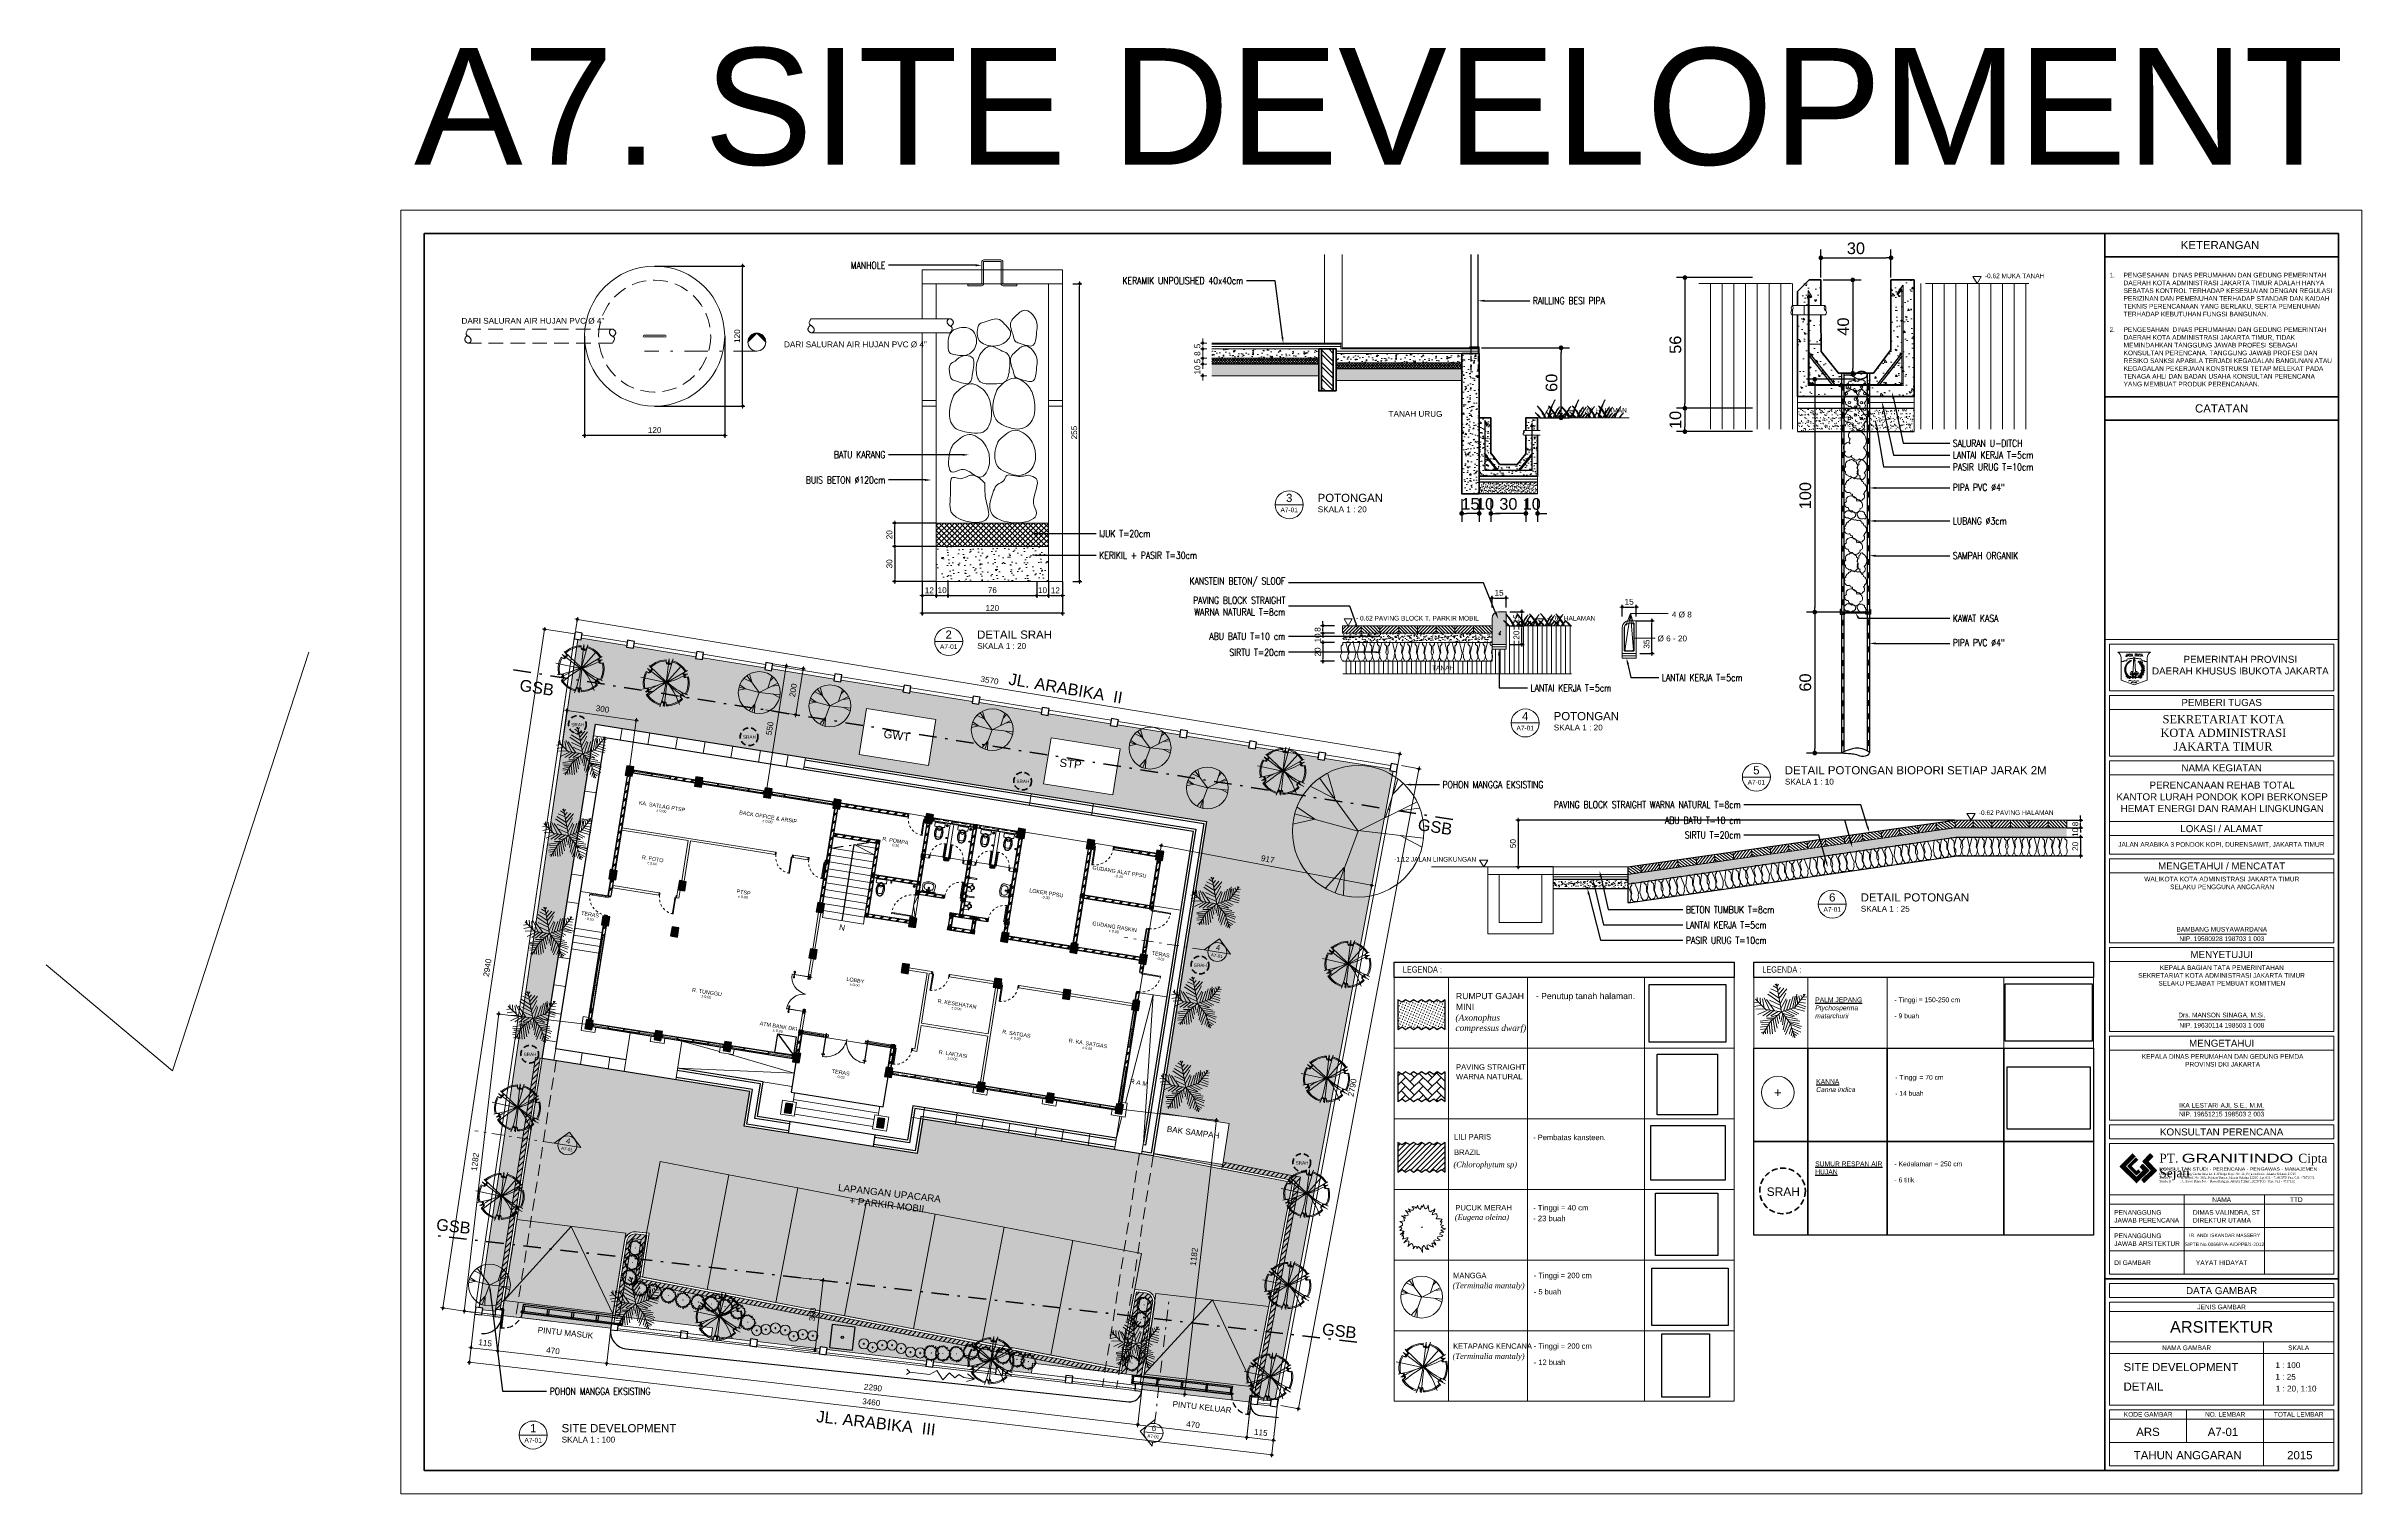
# Model space of a CAD drawing. Header units: millimetres. Extents: x -11 to 1625, y -267 to 195.
# Drawn here: x 812 to 911.2, y 118 to 180 of the extents above; entities that cross this region are included whole.
import ezdxf
from ezdxf import colors
from ezdxf.entities.mleader import LeaderData, LeaderLine
from ezdxf.enums import TextEntityAlignment as Align
from ezdxf.math import Vec2, Vec3

# ---------------------------------------------------------------- set-up
doc = ezdxf.new("R2010")
doc.units = ezdxf.units.MM
for name, pattern in [('DASHDOT', [1, 0.5, -0.25, 0, -0.25]), ('DASHED2', [0.375, 0.25, -0.125]), ('HIDDEN', [0.375, 0.25, -0.125])]:
    doc.linetypes.add(name, pattern=pattern)
for name, color, linetype, lineweight in [('1', 1, 'Continuous', 40), ('ars', 11, 'Continuous', 5), ('ARSIR WARNA', 43, 'Continuous', 0), ('balok', 111, 'Continuous', 35), ('bata', 5, 'Continuous', 25), ('batas jalan', 3, 'Continuous', 25), ('dinding', 5, 'Continuous', 15), ('GRS KOP', 1, 'Continuous', 35), ('GSB', 1, 'DASHDOT', 35), ('KOLOM', 1, 'Continuous', 30), ('kop', 7, 'Continuous', 20), ('kus', 63, 'Continuous', 15), ('KUSEN', 30, 'Continuous', 15), ('lan', 7, 'Continuous', 15), ('line', 11, 'Continuous', 5), ('logo', 7, 'Continuous', 50), ('not', 7, 'Continuous', 20), ('Notasi', 2, 'Continuous', 20), ('PAGAR', 4, 'Continuous', 18), ('PARTISI', 190, 'Continuous', 9), ('pas bat', 150, 'Continuous', 30), ('pla', 213, 'Continuous', 15), ('POHON', 84, 'Continuous', 0), ('RUMPUT', 3, 'Continuous', 0), ('SANITAIR', 4, 'Continuous', 5), ('sol kol', 8, 'Continuous', 0), ('sol-kol', 8, 'Continuous', 0), ('TANAMAN', 74, 'Continuous', 0), ('tem', 5, 'Continuous', 20), ('TEXT KETERANGAN', 7, 'Continuous', 9), ('Trees', 62, 'Continuous', 18), ('u', 6, 'Continuous', 20)]:
    doc.layers.add(name, color=color, linetype=linetype, lineweight=lineweight)
doc.layers.add('BESI', color=10, linetype='Continuous')
doc.styles.add('ATTR', font='romans.shx', dxfattribs={"width": 0.8, "height": 1.735066})
doc.styles.add('BARU', font='complex.shx')
doc.styles.add('S', font='SIMPLEX', dxfattribs={"width": 1.1})
doc.styles.add('simplek', font='simplex.shx')
doc.styles.get("Standard").update_dxf_attribs({"font": 'ARIALUNI.TTF'})
doc.linetypes.add('BATTING', pattern='A,0.0001,-0.1,[134,ltypeshp.shx,S=0.1,R=0,X=-0.1,Y=0],-0.2,[134,ltypeshp.shx,S=0.1,R=180,X=0.1,Y=0],-0.1', length=0.4001)
doc.dimstyles.new('DIM-20', dxfattribs={"dimtxt": 0.5, "dimasz": 0.3, "dimexe": 0.36, "dimexo": 0.1, "dimgap": 0.09, "dimtad": 1, "dimdec": 0, "dimlfac": 10, "dimzin": 0, "dimdsep": 46, "dimtxsty": 'Standard', "dimblk": 'DOT', "dimcen": 0.09, "dimadec": 0, "dimazin": 0, "dimtfac": 1, "dimtdec": 0, "dimtofl": 0, "dimtmove": 0, "dimatfit": 3, "dimldrblk": 'DOT', "dimfxl": 0, "dimtolj": 1, "dimtzin": 0, "dimarcsym": 0})
doc.dimstyles.new('SK-20', dxfattribs={"dimtxt": 0.25, "dimasz": 0.1, "dimexe": 0.1, "dimexo": 0, "dimgap": 0.1, "dimtad": 1, "dimdec": 0, "dimlfac": 20, "dimzin": 12, "dimdsep": 46, "dimtxsty": 'Standard', "dimblk": 'BULAT', "dimcen": 0.1, "dimdle": 0.1, "dimclrd": 256, "dimclre": 256, "dimclrt": 256, "dimadec": 0, "dimazin": 3, "dimtfac": 1, "dimtdec": 0, "dimtix": 1, "dimtofl": 0, "dimtmove": 0, "dimatfit": 3, "dimldrblk": 'BULAT', "dimfxl": 0, "dimtolj": 1, "dimtzin": 0, "dimlwd": -1, "dimlwe": -1, "dimarcsym": 0})
doc.dimstyles.new('SK-25', dxfattribs={"dimtxt": 0.25, "dimasz": 0.1, "dimexe": 0.1, "dimexo": 0, "dimgap": 0.1, "dimtad": 1, "dimdec": 0, "dimlfac": 25, "dimzin": 12, "dimdsep": 46, "dimtxsty": 'Standard', "dimblk": 'BULAT', "dimcen": 0.1, "dimclrd": 256, "dimadec": 0, "dimazin": 3, "dimtfac": 1, "dimtdec": 0, "dimtofl": 0, "dimtmove": 0, "dimatfit": 3, "dimldrblk": 'BULAT', "dimfxl": 0, "dimtolj": 1, "dimtzin": 0, "dimarcsym": 0})
doc.dimstyles.new('SK100', dxfattribs={"dimtxt": 0.25, "dimasz": 0.1, "dimexe": 0.1, "dimexo": 0, "dimgap": 0.15, "dimtad": 1, "dimdec": 0, "dimlfac": 100, "dimzin": 12, "dimdsep": 46, "dimtxsty": 'Standard', "dimblk": 'BULAT', "dimcen": 0.1, "dimclrd": 256, "dimclre": 256, "dimclrt": 256, "dimadec": 0, "dimazin": 3, "dimtfac": 1, "dimtdec": 0, "dimtofl": 0, "dimtmove": 0, "dimatfit": 3, "dimldrblk": 'BULAT', "dimfxl": 0, "dimtolj": 1, "dimtzin": 0, "dimlwd": -1, "dimlwe": -1, "dimarcsym": 0})
picture_1 = doc.add_image_def('image1.jpg', size_in_pixel=(259, 194))
picture_2 = doc.add_image_def('image2.jpg', size_in_pixel=(1000, 1000))
picture_3 = doc.add_image_def('image3.jpg', size_in_pixel=(300, 300))
picture_4 = doc.add_image_def('image4.jpg', size_in_pixel=(194, 259))
picture_5 = doc.add_image_def('image5.jpg', size_in_pixel=(796, 586))
picture_6 = doc.add_image_def('image7.jpg', size_in_pixel=(640, 480))
picture_7 = doc.add_image_def('image8.jpg', size_in_pixel=(1293, 853))
picture_8 = doc.add_image_def('image9.jpg', size_in_pixel=(571, 428))
pattern_1 = [(45, (-0.5, 0), (-0.1767767, 0.1767767), []), (45, (-0.4375, 0), (-0.1767767, 0.1767767), [])]
pattern_2 = [(45, (0.5, 0), (-0.1767767, 0.1767767), []), (45, (0.5625, 0), (-0.1767767, 0.1767767), [])]
pattern_3 = [(45, (-1.5, 0), (-0.1767767, 0.1767767), []), (45, (-1.4375, 0), (-0.1767767, 0.1767767), [])]

# ---------------------------------------------------------------- blocks, each defined once
blk = doc.blocks.new('Tree Palm')
at = {"layer": 'POHON'}
for p, q in [((-0.08737, 0.47138), (-0.17069, 0.52711)), ((-0.10186, 0.5364), (-0.13084, 0.55962)), ((0, 0), (-0.105, 0.57)), ((-0.09099, 0.51782), (-0.06563, 0.55962)), ((-0.0765, 0.43423), (-0.02578, 0.4946)), ((-0.05839, 0.35992), (0.04667, 0.48067)), ((-0.47498, 0.19737), (-0.5583, 0.18344)), ((-0.40615, 0.137), (-0.55105, 0.10913)), ((-0.315, 0.045), (-0.525, 0.255)), ((-0.3337, 0.06269), (-0.52207, 0.0534)), ((-0.48585, 0.21131), (-0.49309, 0.29026)), ((-0.28299, 0.03483), (-0.4786, -0.05805)), ((-0.43513, 0.28561), (-0.42427, 0.15558)), ((-0.38442, 0.26239), (-0.34819, 0.07663)), ((-0.21416, 0.03018), (-0.38079, -0.08128)), ((-0.35544, 0.28097), (-0.24314, 0.03947)), ((0, 0), (-0.315, 0.045)), ((-0.14533, 0.0209), (-0.30834, 0.2531)), ((-0.15982, 0.0209), (-0.3011, -0.09521)), ((-0.03665, 0.19273), (-0.27574, 0.35527)), ((-0.05114, 0.28097), (-0.24676, 0.40636)), ((-0.24314, 0.23917), (-0.02941, 0.137)), ((0, 0), (-0.225, -0.195)), ((-0.07288, 0.39707), (-0.21778, 0.46673)), ((-0.06563, 0.01161), (-0.21416, -0.08128)), ((-0.20691, 0.137), (-0.01129, 0.04876)), ((-0.05114, 0.27632), (0.10463, 0.46673)), ((-0.02941, 0.16486), (0.08652, 0.3785)), ((-0.01129, 0.06734), (0.09014, 0.26704)), ((0, 0), (0.27, 0.09)), ((0, 0), (0.18, -0.225)), ((0.03942, 0.01625), (0.11187, 0.24381)), ((0.06478, 0.01625), (0.2604, -0.08592)), ((0.10101, 0.03483), (0.17708, 0.26239)), ((0.11187, 0.03483), (0.30749, -0.05805)), ((0.16259, 0.05805), (0.23142, 0.31348)), ((0.1807, 0.05805), (0.35096, -0.03483)), ((0.22055, 0.07198), (0.27489, 0.32277)), ((0.24229, 0.07663), (0.46688, 0.01625)), ((0.27, 0.09), (0.48, 0.36)), ((0.27127, 0.09056), (0.31112, 0.35992)), ((0.29662, 0.12307), (0.48137, 0.06269)), ((0.31836, 0.30883), (0.32561, 0.16486)), ((0.33285, 0.16486), (0.48862, 0.10913)), ((0.35096, 0.32741), (0.3727, 0.22524)), ((0.36183, 0.19737), (0.48137, 0.1788)), ((0.38719, 0.34134), (0.41979, 0.28561)), ((0.4053, 0.25775), (0.48862, 0.24846)), ((0.43791, 0.29954), (0.51036, 0.30883)), ((0.44153, 0.36456), (0.45239, 0.32741)), ((-0.17431, -0.15094), (-0.42789, -0.18809)), ((-0.28299, -0.29026), (-0.42789, -0.31348)), ((-0.24314, -0.21596), (-0.42427, -0.2206)), ((-0.30834, -0.34135), (-0.42427, -0.35528)), ((-0.34457, -0.39708), (-0.40978, -0.42494)), ((-0.26849, -0.2624), (-0.40253, -0.25775)), ((-0.225, -0.195), (-0.375, -0.45)), ((-0.32646, -0.36921), (-0.31921, -0.44352)), ((-0.15257, -0.12772), (-0.3011, -0.12772)), ((-0.29023, -0.30884), (-0.27936, -0.43887)), ((-0.25038, -0.23918), (-0.22865, -0.45281)), ((-0.20691, -0.18345), (-0.17793, -0.44352)), ((-0.06563, -0.05805), (-0.19967, -0.09985)), ((-0.17069, -0.15094), (-0.12721, -0.40172)), ((-0.13446, -0.11378), (-0.08737, -0.32741)), ((-0.09461, -0.08592), (-0.06201, -0.23453)), ((-0.04752, -0.03483), (-0.03665, -0.14629)), ((0.02493, -0.03019), (-0.01491, -0.20202)), ((0.01769, -0.02555), (0.24229, -0.09521)), ((0.05029, -0.0627), (0.02131, -0.25775)), ((0.09014, -0.11378), (0.0358, -0.35992)), ((0.14085, -0.16951), (0.06478, -0.40172)), ((0.07565, -0.09056), (0.32198, -0.14629)), ((0.1807, -0.22524), (0.08289, -0.45745)), ((0.12274, -0.15094), (0.36907, -0.18809)), ((0.20244, -0.30419), (0.15897, -0.44816)), ((0.16259, -0.19738), (0.36183, -0.22989)), ((0.18, -0.225), (0.27, -0.525)), ((0.18433, -0.22524), (0.4053, -0.29026)), ((0.19157, -0.25311), (0.38719, -0.33206)), ((0.2278, -0.3785), (0.19519, -0.48532)), ((0.21331, -0.32741), (0.39081, -0.40636)), ((0.2278, -0.38314), (0.34372, -0.44816)), ((0.24591, -0.45745), (0.23142, -0.50854)), ((0.24591, -0.43423), (0.30749, -0.47603)), ((0.26764, -0.49925), (0.28213, -0.50854))]:
    blk.add_line(p, q, dxfattribs=at)
at = {"layer": 'POHON', "style": 'ATTR', "width": 0.8, "flags": 9}
blk.add_attdef('ESTCODE', (0, 0), '', height=0.00000274, dxfattribs=at)
blk = doc.blocks.new('logo granitindo baru')
at = {"layer": 'logo'}
for points in [[(1.03, 1.46), (0.92, 1.57), (0.37, 1.02), (1.1, 0.29), (1.65, 0.84), (1.39, 1.1), (1.28, 0.99), (1.42, 0.84), (1.1, 0.52), (0.59, 1.03)], [(1.72, 1.58), (1.38, 1.24), (1.77, 0.84), (1.34, 0.41), (1.45, 0.29), (2, 0.84), (1.61, 1.24), (1.83, 1.46)]]:
    blk.add_hatch(color=8, dxfattribs=at).paths.add_polyline_path(points)
blk.add_lwpolyline([(1.03, 1.46), (0.92, 1.57), (0.37, 1.02), (1.1, 0.29), (1.65, 0.84), (1.39, 1.1), (1.28, 0.99), (1.42, 0.84), (1.1, 0.52), (0.59, 1.03), (1.03, 1.46), (0.92, 1.57)], dxfattribs=at)
at = {"layer": 'logo', "lineweight": 13}
for points in [[(1.09, 1.4), (0.71, 1.03), (1.1, 0.64), (1.26, 0.79)], [(1.11, 1.38), (0.76, 1.03), (1.1, 0.68), (1.24, 0.82)], [(1.13, 1.36), (0.8, 1.03), (1.1, 0.73), (1.21, 0.84)], [(1.16, 1.33), (0.85, 1.03), (1.1, 0.77), (1.19, 0.86)]]:
    blk.add_lwpolyline(points, dxfattribs=at)
at = {"layer": 'logo', "lineweight": 0}
blk.add_lwpolyline([(1.72, 1.58), (1.38, 1.24), (1.77, 0.84), (1.34, 0.41), (1.45, 0.29), (2, 0.84), (1.61, 1.24), (1.83, 1.46), (1.72, 1.58)], dxfattribs=at)
at = {"layer": 'logo', "insert": (2.13, 1.59), "char_height": 0.4, "width": 7.6645, "attachment_point": 1}
blk.add_mtext('{\\fTimes New Roman|b0|i0|c0|p18;PT. \\fCityBlueprint|b0|i0|c2|p2;\\W1.5;GRANITINDO \\fTimes New Roman|b0|i0|c0|p18;\\W1;Cipta Sejati}', dxfattribs=at)
at = {"layer": 'logo', "insert": (2.13, 0.97), "char_height": 0.1, "attachment_point": 1}
blk.add_mtext_dynamic_manual_height_columns('{\\f@Arial Unicode MS|b0|i0|c0|p34;\\H1.4x;\\W1.2;KONSULTAN STUDI - PERENCANA - PENGAWAS - MANAJEMEN\\fTimes New Roman|b0|i0|c0|p18;\\P\\pt0.9;\\H0.71429x;\\W1;Domisili ^I: Gedung Graha Arsa Lt. 4 Jl.Siaga Raya No. 31, Pejaten Barat, Jakarta Selatan 12510\\PStudio I ^I: Jl. Batu I No. 36A, Pejaten Timur, Jakarta Selatan 12510 Tlp. 021 - 71082879 Fax. 021 - 7972072\\PStudio II          : Jl. Sawo Raya No. 4 Rawamangun, Jakarta Timur 13220 Telp / Fax. 021 - 4717152}', width=9.5694, gutter_width=0, heights=[1.67], dxfattribs=at)
blk = doc.blocks.new('kop')
at = {"layer": 'ars'}
for p, q in [((74.472, 34.989), (74.502, 34.992)), ((74.521, 35.599), (74.496, 35.614)), ((74.534, 35.595), (74.538, 35.581)), ((74.537, 35.048), (74.537, 35.078)), ((74.552, 35.066), (74.578, 35.081)), ((74.578, 35.526), (74.553, 35.541)), ((74.578, 35.526), (74.581, 35.555)), ((74.6, 35.468), (74.612, 35.457)), ((74.621, 35.202), (74.607, 35.228)), ((74.614, 35.467), (74.614, 35.452)), ((74.634, 35.366), (74.615, 35.388)), ((74.621, 35.202), (74.64, 35.225)), ((74.631, 35.289), (74.635, 35.273)), ((74.634, 35.366), (74.643, 35.394)), ((74.642, 35.304), (74.637, 35.29))]:
    blk.add_line(p, q, dxfattribs=at)
for centre, radius, start, end in [((73.816, 35.253), 0.061, 2.2926, 66.75394), ((73.901, 35.312), 0.061, 182.2926, 246.75394), ((73.829, 35.191), 0.061, 12.66278, 77.12411), ((73.902, 35.264), 0.061, 192.66278, 257.12411), ((73.906, 35.362), 0.061, 172.39949, 236.86083), ((73.812, 35.319), 0.061, 352.39949, 56.86083), ((73.907, 35.225), 0.061, 200.21515, 264.67648), ((73.844, 35.143), 0.061, 20.21515, 84.67648), ((73.916, 35.414), 0.061, 164.61904, 229.08037), ((73.817, 35.384), 0.061, 344.61904, 49.08037), ((73.921, 35.183), 0.061, 206.16011, 270.62144), ((73.867, 35.095), 0.061, 26.16011, 90.62144), ((73.933, 35.316), 0.061, 120.67989, 185.14122), ((74.278, 35.315), 0.405, 114.0856, 237.63251), ((73.842, 35.364), 0.061, 300.67989, 5.14122), ((73.923, 35.456), 0.0488, 158.86486, 223.3262), ((73.936, 35.271), 0.061, 130.573, 195.03434), ((73.852, 35.424), 0.061, 292.89943, 357.36077), ((73.937, 35.365), 0.061, 112.89943, 177.36077), ((73.842, 35.44), 0.0488, 338.86486, 43.3262), ((73.837, 35.302), 0.061, 310.573, 15.03434), ((73.943, 35.23), 0.061, 140.94317, 205.40451), ((73.873, 35.469), 0.0488, 287.14526, 351.60659), ((73.935, 35.415), 0.0488, 107.14526, 171.60659), ((73.841, 35.243), 0.061, 320.94317, 25.40451), ((73.941, 35.145), 0.061, 208.50798, 272.96932), ((73.891, 35.055), 0.061, 28.50798, 92.96932), ((73.942, 35.493), 0.0488, 150.29963, 214.76097), ((73.957, 35.19), 0.061, 140.94317, 205.40451), ((73.859, 35.489), 0.0488, 330.29963, 34.76097), ((73.948, 35.451), 0.0488, 98.58003, 163.04136), ((73.894, 35.513), 0.0488, 278.58003, 343.04136), ((73.854, 35.203), 0.061, 320.94317, 25.40451), ((73.921, 35.015), 0.061, 40.03108, 104.49242), ((73.953, 35.113), 0.061, 220.03108, 284.49242), ((73.961, 35.528), 0.0488, 145.79893, 210.26027), ((73.974, 35.153), 0.061, 146.90284, 211.36418), ((73.879, 35.531), 0.0488, 325.79893, 30.26027), ((73.916, 35.552), 0.0488, 274.07933, 338.54067), ((73.965, 35.485), 0.0488, 94.07933, 158.54067), ((73.871, 35.155), 0.061, 326.90284, 31.36418), ((73.956, 34.978), 0.061, 49.20062, 113.66196), ((73.971, 35.08), 0.061, 229.20062, 293.66196), ((73.997, 35.115), 0.061, 146.69526, 211.1566), ((73.985, 35.56), 0.0488, 139.36791, 203.82924), ((73.904, 35.572), 0.0488, 319.36791, 23.82924), ((73.984, 35.517), 0.0488, 87.6483, 152.10964), ((73.943, 35.589), 0.0488, 267.6483, 332.10964), ((73.893, 35.117), 0.061, 326.69526, 31.1566), ((74.021, 35.084), 0.061, 144.86352, 209.32486), ((74.012, 35.589), 0.0488, 133.84164, 198.30297), ((73.932, 35.609), 0.0488, 313.84164, 18.30297), ((74.007, 35.547), 0.0488, 82.12203, 146.58337), ((73.973, 35.622), 0.0488, 262.12203, 326.58337), ((73.918, 35.089), 0.061, 324.86352, 29.32486), ((73.99, 34.949), 0.061, 44.42228, 108.88361), ((74.014, 35.049), 0.061, 224.42228, 288.88361), ((74.049, 35.054), 0.061, 144.49027, 208.9516), ((74.036, 35.612), 0.0439, 126.62395, 191.08528), ((73.967, 35.639), 0.0439, 306.62395, 11.08528), ((74.026, 35.575), 0.0439, 74.90434, 139.36568), ((74.005, 35.646), 0.0439, 254.90434, 319.36568), ((73.946, 35.059), 0.061, 324.49027, 28.9516), ((74, 35.656), 0.0352, 303.96096, 8.42229), ((74.054, 35.632), 0.0352, 123.96096, 188.42229), ((74.045, 35.603), 0.0352, 72.24135, 136.70269), ((74.03, 35.66), 0.0352, 252.24135, 316.70269), ((74.08, 35.031), 0.061, 156.18026, 220.64159), ((73.978, 35.016), 0.061, 336.18026, 40.64159), ((74.027, 35.676), 0.0352, 297.74061, 2.20194), ((74.078, 35.647), 0.0352, 117.74061, 182.20194), ((74.066, 35.619), 0.0352, 66.021, 130.48234), ((74.057, 35.677), 0.0352, 246.021, 310.48234), ((74.097, 35.661), 0.0281, 113.40069, 177.86202), ((74.058, 35.688), 0.0281, 293.40069, 357.86202), ((74.086, 35.64), 0.0281, 61.68108, 126.14242), ((74.082, 35.687), 0.0281, 241.68108, 306.14242), ((74.082, 35.701), 0.0281, 293.40069, 357.86202), ((74.121, 35.674), 0.0281, 113.40069, 177.86202), ((74.11, 35.653), 0.0281, 61.68108, 126.14242), ((74.106, 35.7), 0.0281, 241.68108, 306.14242), ((74.117, 35.713), 0.0281, 260.93685, 325.39819), ((74.136, 35.669), 0.0281, 80.93685, 145.39819), ((74.232, 35.315), 0.405, 302.36749, 44.48513), ((74.485, 35.674), 0.0613, 235.51536, 280.6207), ((74.445, 35.613), 0.0507, 1.42482, 71.62404), ((74.567, 35.052), 0.0795, 137.1076, 211.92137), ((74.441, 35.064), 0.0795, 317.1076, 31.92137), ((74.547, 34.969), 0.0507, 83.44322, 153.64244), ((74.537, 35.042), 0.0613, 234.44656, 279.55191), ((74.541, 35.601), 0.0613, 235.51536, 280.6207), ((74.589, 35.652), 0.0795, 151.18188, 225.99565), ((74.502, 35.54), 0.0507, 1.42482, 71.62404), ((74.526, 35.44), 0.0795, 20.9123, 95.72607), ((74.592, 35.547), 0.0795, 200.9123, 275.72607), ((74.464, 35.633), 0.0795, 331.18188, 45.99565), ((74.569, 34.993), 0.0612, 69.89618, 144.70994), ((74.541, 35.085), 0.0612, 249.89618, 324.70994), ((74.582, 35.119), 0.0613, 176.98724, 222.09259), ((74.509, 35.12), 0.0507, 302.89671, 13.09593), ((74.611, 35.596), 0.0507, 162.59462, 232.79384), ((74.644, 35.186), 0.0795, 153.08913, 227.9029), ((74.627, 35.286), 0.0613, 205.62009, 250.72544), ((74.52, 35.163), 0.0795, 333.08913, 47.9029), ((74.623, 35.449), 0.0613, 217.22881, 262.33415), ((74.629, 35.078), 0.0507, 106.58179, 176.78101), ((74.591, 35.141), 0.0613, 257.58513, 302.69047), ((74.538, 35.6), 0.0613, 313.59796, 358.7033), ((74.663, 35.361), 0.0795, 171.16409, 245.97786), ((74.552, 35.301), 0.0795, 351.16409, 65.97786), ((74.566, 35.403), 0.0507, 343.13827, 53.33749), ((74.562, 35.252), 0.0507, 331.52956, 41.72878), ((74.602, 35.228), 0.0795, 271.02002, 345.83379), ((74.68, 35.129), 0.0795, 91.02002, 165.83379), ((74.684, 35.504), 0.0795, 133.19986, 208.01363), ((74.559, 35.525), 0.0795, 313.19986, 28.01363), ((74.682, 35.427), 0.0507, 150.06789, 220.26711), ((74.688, 35.241), 0.0507, 128.27812, 198.47734), ((74.63, 35.285), 0.0613, 279.28146, 324.3868), ((74.721, 35.315), 0.0795, 113.30268, 188.11645), ((74.611, 35.377), 0.0795, 293.30268, 8.11645), ((74.611, 35.447), 0.0613, 301.07123, 346.17657)]:
    blk.add_arc(centre, radius, start, end, dxfattribs=at)
at = {"layer": 'ars', "color": 11}
for centre, radius, start, end in [((74.491, 34.995), 0.0613, 158.86957, 203.97492), ((74.422, 35.02), 0.0507, 284.77904, 354.97826), ((74.44, 34.986), 0.016, 270, 302.36749)]:
    blk.add_arc(centre, radius, start, end, dxfattribs=at)
at = {"layer": 'ars'}
for points, start_tangent, end_tangent in [([(74.461, 35.651), (74.466, 35.634), (74.45, 35.624), (74.429, 35.623), (74.426, 35.64), (74.439, 35.661), (74.444, 35.672), (74.461, 35.663), (74.461, 35.651)], (0.714442, -0.699695), (0.714442, -0.699695)), ([(74.463, 35.013), (74.447, 35.004), (74.433, 35.018), (74.428, 35.037), (74.443, 35.045), (74.467, 35.037), (74.479, 35.034), (74.474, 35.016), (74.463, 35.013)], (-0.515761, -0.856733), (-0.515761, -0.856733)), ([(74.518, 35.578), (74.523, 35.561), (74.507, 35.551), (74.486, 35.55), (74.483, 35.567), (74.496, 35.588), (74.501, 35.599), (74.518, 35.589), (74.518, 35.578)], (0.714442, -0.699695), (0.714442, -0.699695)), ([(74.551, 35.127), (74.539, 35.113), (74.521, 35.122), (74.51, 35.139), (74.522, 35.151), (74.547, 35.151), (74.559, 35.152), (74.56, 35.133), (74.551, 35.127)], (-0.223771, -0.974642), (-0.223771, -0.974642)), ([(74.549, 35.011), (74.537, 34.997), (74.548, 34.981), (74.566, 34.972), (74.576, 34.985), (74.573, 35.01), (74.573, 35.022), (74.554, 35.021), (74.549, 35.011)], (-0.942817, -0.33331), (-0.942817, -0.33331)), ([(74.594, 35.435), (74.593, 35.416), (74.574, 35.412), (74.555, 35.418), (74.556, 35.435), (74.576, 35.451), (74.584, 35.459), (74.597, 35.445), (74.594, 35.435)], (0.458819, -0.88853), (0.458819, -0.88853)), ([(74.596, 35.277), (74.591, 35.26), (74.572, 35.259), (74.554, 35.269), (74.559, 35.285), (74.581, 35.297), (74.591, 35.303), (74.601, 35.287), (74.596, 35.277)], (0.270637, -0.962681), (0.270637, -0.962681)), ([(74.571, 35.605), (74.582, 35.591), (74.6, 35.598), (74.612, 35.615), (74.601, 35.627), (74.576, 35.629), (74.564, 35.631), (74.562, 35.612), (74.571, 35.605)], (0.149901, -0.988701), (0.149901, -0.988701)), ([(74.614, 35.117), (74.608, 35.1), (74.624, 35.089), (74.645, 35.088), (74.649, 35.104), (74.636, 35.126), (74.631, 35.137), (74.614, 35.128), (74.614, 35.117)], (-0.735998, -0.676983), (-0.735998, -0.676983)), ([(74.644, 35.445), (74.652, 35.429), (74.671, 35.432), (74.687, 35.445), (74.678, 35.46), (74.654, 35.467), (74.643, 35.472), (74.637, 35.453), (74.644, 35.445)], (-0.068112, -0.997678), (-0.068112, -0.997678)), ([(74.66, 35.272), (74.661, 35.253), (74.68, 35.25), (74.699, 35.256), (74.697, 35.273), (74.677, 35.288), (74.669, 35.297), (74.656, 35.282), (74.66, 35.272)], (-0.433585, -0.901113), (-0.433585, -0.901113))]:
    blk.add_spline(points, degree=3, dxfattribs=dict(at, start_tangent=start_tangent, end_tangent=end_tangent))
for points in [[(74.445, 34.97), (74.47, 34.975), (74.522, 34.973), (74.56, 34.955)], [(74.445, 34.97), (74.468, 34.959), (74.518, 34.947), (74.56, 34.955)]]:
    blk.add_spline(points, degree=3, dxfattribs=at)
at = {"layer": 'GRS KOP'}
for p, q in [((73, 1), (73, 54)), ((83, 1), (83, 54)), ((73, 53), (83, 53)), ((73, 47), (83, 47)), ((73, 46), (83, 46)), ((73, 9.2), (83, 9.2))]:
    blk.add_line(p, q, dxfattribs=at)
blk.add_lwpolyline([(1, 54), (83, 54), (83, 1), (1, 1)], close=True, dxfattribs=at)
at = {"layer": 'kop', "color": 7}
for p, q in [((84, 55), (0, 55)), ((0, 55), (0, 0)), ((84, 55), (84, 0)), ((84, 55), (84, 0)), ((74.075, 35.17), (74.124, 35.17)), ((74.075, 35.17), (74.095, 35.09)), ((74.095, 35.09), (74.415, 35.09)), ((74.124, 35.23), (74.124, 35.228)), ((74.124, 35.23), (74.205, 35.23)), ((74.124, 35.228), (74.129, 35.228)), ((74.124, 35.17), (74.134, 35.13)), ((74.134, 35.13), (74.376, 35.13)), ((74.195, 35.15), (74.235, 35.15)), ((74.205, 35.69), (74.305, 35.69)), ((74.225, 35.67), (74.205, 35.23)), ((74.235, 35.698), (74.275, 35.698)), ((74.275, 35.15), (74.315, 35.15)), ((74.285, 35.67), (74.305, 35.23)), ((74.305, 35.23), (74.386, 35.23)), ((74.376, 35.13), (74.386, 35.17)), ((74.381, 35.228), (74.386, 35.228)), ((74.386, 35.23), (74.386, 35.228)), ((74.386, 35.17), (74.435, 35.17)), ((74.415, 35.09), (74.435, 35.17)), ((0, 0), (84, 0))]:
    blk.add_line(p, q, dxfattribs=at)
at = {"layer": 'kop'}
for p, q in [((83, 36.6), (73, 36.6)), ((73.2, 34.4), (73.2, 36.4)), ((82.8, 36.4), (73.2, 36.4)), ((82.8, 34.4), (82.8, 36.4)), ((82.8, 34.4), (73.2, 34.4)), ((73.2, 31.6), (73.2, 34.2)), ((82.8, 34.2), (73.2, 34.2)), ((82.8, 31.6), (82.8, 34.2)), ((82.8, 33.6), (73.2, 33.6)), ((82.8, 31.6), (73.2, 31.6)), ((73.2, 27.4), (73.2, 31.4)), ((82.8, 31.4), (73.2, 31.4)), ((82.8, 30.8), (73.2, 30.8)), ((82.8, 27.4), (82.8, 31.4)), ((82.8, 28.8), (73.2, 28.8)), ((82.8, 28.2), (73.2, 28.2)), ((82.8, 27.4), (73.2, 27.4)), ((73.2, 23.6), (73.2, 27.2)), ((82.8, 27.2), (73.2, 27.2)), ((82.8, 23.6), (82.8, 27.2)), ((82.8, 26.6), (73.2, 26.6)), ((76.089, 23.976), (79.928, 23.976)), ((82.8, 23.6), (73.2, 23.6)), ((73.2, 19.8), (73.2, 23.4)), ((82.8, 23.4), (73.2, 23.4)), ((82.8, 19.8), (82.8, 23.4)), ((82.8, 22.8), (73.2, 22.8)), ((76.127, 20.296), (79.863, 20.296)), ((82.8, 19.8), (73.2, 19.8)), ((73.2, 16), (73.2, 19.6)), ((82.8, 19.6), (73.2, 19.6)), ((82.8, 19), (73.2, 19)), ((82.8, 16), (82.8, 19.6)), ((82.8, 16), (73.2, 16)), ((73.2, 9.4), (73.2, 15)), ((82.8, 15), (73.2, 15)), ((82.8, 9.4), (82.8, 15)), ((82.8, 12.8), (73.2, 12.8)), ((82.8, 12.4), (73.2, 12.4)), ((73.2, 12.4), (73.2, 11.4)), ((76.4, 9.4), (76.4, 12.8)), ((79.842, 9.4), (79.842, 12.8)), ((82.8, 11.4), (73.2, 11.4)), ((82.8, 10.4), (73.2, 10.4)), ((82.8, 9.4), (73.2, 9.4)), ((73.2, 7.8), (82.8, 7.8)), ((73.2, 6.5), (82.8, 6.5)), ((73.2, 6), (82.8, 6)), ((79.8, 3.8), (79.8, 6.5)), ((73.2, 3.2), (82.8, 3.2)), ((76.5, 2.2), (76.5, 3.6)), ((79.8, 1.2), (79.8, 3.6)), ((73.2, 2.2), (82.8, 2.2))]:
    blk.add_line(p, q, dxfattribs=at)
at = {"layer": 'kop', "color": 5}
for p, q in [((74.955, 36.05), (73.555, 36.05)), ((73.695, 35.81), (73.695, 34.85)), ((73.935, 35.73), (73.935, 35.69)), ((74.575, 35.73), (74.575, 35.69)), ((74.815, 35.81), (74.815, 34.85)), ((73.695, 35.65), (73.815, 35.65)), ((73.695, 34.85), (74.255, 34.65)), ((73.815, 35.69), (73.815, 35.65)), ((73.815, 35.69), (73.935, 35.69)), ((74.225, 34.95), (74.171, 35.022)), ((74.255, 34.986), (74.203, 35.046)), ((74.225, 34.95), (74.21, 34.93)), ((74.255, 34.986), (74.307, 35.046)), ((74.255, 34.65), (74.815, 34.85)), ((74.285, 34.95), (74.339, 35.022)), ((74.285, 34.95), (74.3, 34.93)), ((74.695, 35.69), (74.575, 35.69)), ((74.695, 35.69), (74.695, 35.65)), ((74.815, 35.65), (74.695, 35.65))]:
    blk.add_line(p, q, dxfattribs=at)
at = {"layer": 'kop', "color": 7}
for points in [[(74.235, 35.698), (74.233, 35.701), (74.231, 35.704), (74.229, 35.707), (74.228, 35.71), (74.227, 35.713), (74.227, 35.715), (74.226, 35.718), (74.226, 35.72), (74.226, 35.723), (74.226, 35.725), (74.226, 35.728), (74.226, 35.731), (74.226, 35.733), (74.227, 35.736), (74.228, 35.738), (74.229, 35.741), (74.23, 35.743), (74.232, 35.746), (74.234, 35.749), (74.236, 35.753), (74.24, 35.758), (74.244, 35.763), (74.249, 35.77), (74.255, 35.778)], [(74.275, 35.698), (74.277, 35.701), (74.279, 35.704), (74.281, 35.707), (74.282, 35.71), (74.283, 35.713), (74.283, 35.715), (74.284, 35.718), (74.284, 35.72), (74.284, 35.723), (74.284, 35.725), (74.284, 35.728), (74.284, 35.731), (74.284, 35.733), (74.283, 35.736), (74.282, 35.738), (74.281, 35.741), (74.28, 35.743), (74.278, 35.746), (74.276, 35.749), (74.274, 35.753), (74.27, 35.758), (74.266, 35.763), (74.261, 35.77), (74.255, 35.778)]]:
    blk.add_lwpolyline(points, dxfattribs=at)
at = {"layer": 'kop', "color": 1}
blk.add_lwpolyline([(74.07, 34.97), (74.44, 34.97)], close=True, dxfattribs=at)
at = {"layer": 'kop', "color": 5}
for points in [[(74.21, 34.97), (74.18, 34.93)], [(74.3, 34.97), (74.33, 34.93)]]:
    blk.add_lwpolyline(points, dxfattribs=at)
at = {"layer": 'kop'}
blk.add_lwpolyline([(76.189, 16.449), (79.826, 16.449)], dxfattribs=at)
for points in [[(73.2, 15.2), (82.8, 15.2), (82.8, 15.8), (73.2, 15.8)], [(73.2, 8.4), (82.8, 8.4), (82.8, 9), (73.2, 9)], [(73.2, 3.8), (82.8, 3.8), (82.8, 8.2), (73.2, 8.2)], [(73.2, 1.2), (82.8, 1.2), (82.8, 3.6), (73.2, 3.6)]]:
    blk.add_lwpolyline(points, close=True, dxfattribs=at)
at = {"layer": 'kop', "color": 5}
for centre, radius, start, end in [((73.419, 35.81), 0.276, 0, 60.51287), ((73.975, 35.73), 0.04, 90, 180), ((74.535, 35.73), 0.04, 0, 90), ((75.091, 35.81), 0.276, 119.48713, 180), ((74.187, 35.034), 0.02, 36.8699, 216.8699), ((74.323, 35.034), 0.02, 323.1301, 143.1301)]:
    blk.add_arc(centre, radius, start, end, dxfattribs=at)
at = {"layer": 'kop', "color": 1}
blk.add_arc((74.07, 34.986), 0.016, 237.63251, 270, dxfattribs=at)
at = {"layer": 'kop', "color": 7}
for centre, radius, start, end in [((74.079, 35.119), 0.12, 15, 65.38943), ((74.198, 35.663), 0.0283, 15, 75), ((74.255, 35.15), 0.02, 0, 180), ((74.312, 35.663), 0.0283, 105, 165), ((74.431, 35.119), 0.12, 114.61057, 165)]:
    blk.add_arc(centre, radius, start, end, dxfattribs=at)
at = {"layer": 'kop', "color": 5}
for points in [[(74.255, 35.83), (74.232, 35.807), (74.2, 35.793), (74.12, 35.782), (74.046, 35.777), (73.975, 35.77)], [(74.255, 35.83), (74.278, 35.807), (74.31, 35.793), (74.39, 35.782), (74.464, 35.777), (74.535, 35.77)], [(74.023, 34.99), (74.006, 34.984), (73.974, 34.992), (73.925, 35.01), (73.891, 35.041)], [(74.038, 34.971), (74.016, 34.967), (73.997, 34.959), (73.964, 34.956), (73.932, 34.964)], [(74.082, 34.965), (74.066, 34.956), (74.034, 34.952), (74.006, 34.952), (73.992, 34.948)], [(74.015, 34.807), (74.089, 34.844), (74.162, 34.807), (74.249, 34.833), (74.326, 34.809), (74.4, 34.83), (74.45, 34.817)], [(74.125, 34.97), (74.104, 34.959), (74.093, 34.947), (74.051, 34.932), (74.033, 34.937)], [(74.113, 34.984), (74.085, 34.986), (74.071, 34.993), (74.051, 34.993)], [(74.125, 34.97), (74.112, 34.996), (74.085, 35.02), (74.081, 35.031)], [(74.12, 34.747), (74.16, 34.759), (74.204, 34.744), (74.255, 34.753), (74.3, 34.744), (74.332, 34.758), (74.357, 34.749)]]:
    blk.add_spline(points, degree=3, dxfattribs=at)
at = {"xscale": 0.9500000000000455, "yscale": 0.9500000000000455, "zscale": 0.9500000000000455}
blk.add_blockref('logo granitindo baru', (73.307, 13.056), dxfattribs=at)
at = {"layer": 'kop'}
for s, height, p in [('KETERANGAN ', 0.35, (78, 53.5)), ('CATATAN', 0.35, (78, 46.5)), ('PEMERINTAH PROVINSI', 0.29998, (78.8, 35.75)), ('DAERAH KHUSUS IBUKOTA JAKARTA', 0.29998, (78.8, 35.25)), ('PEMBERI TUGAS', 0.3, (78, 33.9)), ('NAMA KEGIATAN', 0.3, (78, 31.1)), ('JALAN ARABIKA 3 PONDOK KOPI, DURENSAWIT, JAKARTA TIMUR', 0.2, (77.986, 27.8)), ('LOKASI / ALAMAT', 0.3, (78, 28.5)), ('MENGETAHUI / MENCATAT', 0.3, (78, 26.9)), ('BAMBANG MUSYAWARDANA', 0.19926, (78.007, 24.183)), ('NIP. 19580928 198703 1 003', 0.19926, (78.007, 23.78)), ('MENYETUJUI', 0.3, (78, 23.1)), ('Drs. MANSON SINAGA, M.Si.', 0.19926, (78.009, 20.496)), ('NIP. 19630114 198503 1 008', 0.19926, (78.009, 20.071)), ('MENGETAHUI', 0.3, (78, 19.3)), ('NIP. 19651215 198503 2 003', 0.2, (77.999, 16.264)), ('IKA LESTARI AJI, S.E., M.M.', 0.2, (77.999, 16.625)), ('KONSULTAN PERENCANA', 0.3, (78, 15.5)), ('NAMA', 0.2, (78, 12.6)), ('TTD', 0.2, (81.2, 12.6)), ('DATA GAMBAR', 0.3, (78, 8.7)), ('JENIS GAMBAR', 0.2, (78, 8)), ('ARSITEKTUR', 0.5, (78, 7.146)), ('NAMA GAMBAR', 0.2, (76.5, 6.25)), ('SKALA', 0.2, (81.3, 6.25)), ('KODE GAMBAR', 0.2, (74.85, 3.4)), ('NO. LEMBAR', 0.2, (78.15, 3.4)), ('TOTAL LEMBAR', 0.2, (81.3, 3.4)), ('ARS', 0.35, (74.844, 2.65)), ('TAHUN ANGGARAN', 0.35, (76.545, 1.65)), ('2015', 0.35, (81.349, 1.65))]:
    blk.add_text(s, height=height, dxfattribs=at).set_placement(p, align=Align.MIDDLE)
at = {"layer": 'kop', "color": 5, "style": 'BARU', "width": 0.9}
blk.add_text('JAYA RAYA', height=0.12, dxfattribs=at).set_placement((74.255, 35.93), align=Align.MIDDLE)
at = {"layer": 'kop'}
blk.add_text('SIPTB No.0066/P/A-A/DPPB/1-2012', height=0.15, dxfattribs=at).set_placement((78.122, 10.609), align=Align.CENTER)
for s, insert, char_height, width, attachment_point in [('\\pi-0.6,l0.6,t0.6;1.^IPENGESAHAN  DINAS PERUMAHAN DAN GEDUNG PEMERINTAH DAERAH KOTA ADMINISTRASI JAKARTA TIMUR ADALAH HANYA SEBATAS KONTROL TERHADAP KESESUAIAN DENGAN REGULASI PERIZINAN DAN PEMENUHAN TERHADAP STANDAR DAN KAIDAH TEKNIS PERENCANAAN YANG BERLAKU, SERTA PEMENUHAN TERHADAP KEBUTUHAN FUNGSI BANGUNAN.\\P\\P2.^IPENGESAHAN  DINAS PERUMAHAN DAN GEDUNG PEMERINTAH DAERAH KOTA ADMINISTRASI JAKARTA TIMUR, TIDAK MEMINDAHKAN TANGGUNG JAWAB PROFESI SEBAGAI KONSULTAN PERENCANA. TANGGUNG JAWAB PROFESI DAN RESIKO SANKSI APABILA TERJADI KEGAGALAN BANGUNAN ATAU KEGAGALAN PEKERJAAN KONSTRUKSI TETAP MELEKAT PADA TENAGA AHLI DAN BADAN USAHA KONSULTAN PERENCANA YANG MEMBUAT PRODUK PERENCANAAN.', (73.2, 49.875), 0.2, 9.6, 4), ('PENANGGUNG\\PJAWAB PERENCANA', (73.4, 12.15), 0.2, 8.33062, 1), ('DIMAS VALINDRA, ST\\PDIREKTUR UTAMA', (76.77, 12.15), 0.2, 8.16499, 1), ('PENANGGUNG\\PJAWAB ARSITEKTUR', (73.4, 11.15), 0.2, 8.79211, 1), ('IR. ANDI ISKANDAR MASSERY', (76.609, 11.143), 0.15, 4.04264, 1), ('DI GAMBAR', (73.4, 10), 0.2, 7.59768, 1)]:
    blk.add_mtext(s, dxfattribs=dict(at, insert=insert, char_height=char_height, width=width, attachment_point=attachment_point))
at = {"layer": 'kop', "attachment_point": 1, "style": 'BARU'}
for s, width, insert, char_height in [('\\pi1.4375;{\\fRomantic|b0|i0|c2|p2;SEKRETARIAT KOTA\\P\\pi1.3461;KOTA ADMINISTRASI\\P\\pi1.9027;JAKARTA TIMUR}', 7.94943, (74.033, 33.359), 0.35), ('\\pi0.65609;{\\fArial|b0|i0|c0|p34;WALIKOTA KOTA ADMINISTRASI JAKARTA TIMUR\\P\\pi1.7645;SELAKU PENGGUNA ANGGARAN}', 7.94943, (74.027, 26.434), 0.2), ('\\pi1.5072;{\\fArial|b0|i0|c0|p34;KEPALA BAGIAN TATA PEMERINTAHAN\\P\\pi0.57794;SEKRETARIAT KOTA ADMINISTRASI JAKARTA TIMUR\\P\\pi1.4412;SELAKU PEJABAT PEMBUAT KOMITMEN}', 8.28085, (73.847, 22.638), 0.2), ('\\pi1.1521;{\\fArial|b0|i0|c0|p34;KEPALA DINAS PERUMAHAN DAN GEDUNG PEMDA\\P\\pi3.0079;PROVINSI DKI JAKARTA}', 9.20836, (73.427, 18.833), 0.2)]:
    blk.add_mtext_dynamic_manual_height_columns(s, width=width, gutter_width=1.5, heights=[0], dxfattribs=dict(at, insert=insert, char_height=char_height))
at = {"layer": 'kop', "insert": (73.464, 30.51), "char_height": 0.3, "attachment_point": 1}
blk.add_mtext_dynamic_manual_height_columns('\\pi1.446;PERENCANAAN REHAB TOTAL \\P\\pi0.026798;KANTOR LURAH PONDOK KOPI BERKONSEP \\P\\pi0.21087;HEMAT ENERGI DAN RAMAH LINGKUNGAN', width=9.06362, gutter_width=1.5, heights=[0], dxfattribs=at)
at = {"layer": 'kop', "style": 'BARU', "flags": 4}
for p, height in [((73.8, 5.4), 0.35), ((73.8, 4.9), 0.35), ((80.303, 5.382), 0.25), ((80.303, 4.882), 0.25), ((73.8, 4.4), 0.35), ((80.303, 4.382), 0.25)]:
    blk.add_attdef('-', p, '', height=height, dxfattribs=at)
at = {"layer": 'kop', "flags": 4}
for tag, p in [('AR-00', (78.057, 2.648)), ('00', (81.238, 2.647))]:
    blk.add_attdef(tag, text='', height=0.35, dxfattribs=at).set_placement(p, align=Align.MIDDLE)
blk = doc.blocks.new('BULAT')
for p, q in [((-1, 0), (1, 0)), ((0, -1), (0, 1))]:
    blk.add_line(p, q)
blk.add_circle((0, 0), 0.5)
blk = doc.blocks.new('*D335')
at = {"layer": 'Defpoints', "color": 0}
for p in [(866.713, 154.865), (867.213, 154.865), (867.213, 154.465)]:
    blk.add_point(p, dxfattribs=at)
at = {"layer": 'u', "color": 0, "lineweight": -2}
for p, q in [((867.213, 154.865), (866.613, 154.865)), ((867.213, 154.465), (866.613, 154.465))]:
    blk.add_line(p, q, dxfattribs=at)
at = {"layer": 'u', "lineweight": -2}
for p, q in [((866.713, 154.965), (866.713, 155.065)), ((866.713, 154.365), (866.713, 154.265))]:
    blk.add_line(p, q, dxfattribs=at)
at = {"layer": 'u', "lineweight": -2, "xscale": 0.1, "yscale": 0.1, "zscale": 0.1}
for p, rotation in [((866.713, 154.865), 270), ((866.713, 154.465), 90)]:
    blk.add_blockref('BULAT', p, dxfattribs=dict(at, rotation=rotation))
at = {"layer": 'u', "color": 0, "insert": (866.486, 154.665), "char_height": 0.25, "attachment_point": 5, "rotation": 90}
blk.add_mtext('\\A1;10', dxfattribs=at)
blk = doc.blocks.new('*D336')
at = {"layer": 'Defpoints', "color": 0}
for p in [(866.713, 155.185), (867.213, 155.185), (867.213, 154.865)]:
    blk.add_point(p, dxfattribs=at)
at = {"layer": 'u', "color": 0, "lineweight": -2}
for p, q in [((867.213, 155.185), (866.613, 155.185)), ((867.213, 154.865), (866.613, 154.865))]:
    blk.add_line(p, q, dxfattribs=at)
at = {"layer": 'u', "lineweight": -2}
for p, q in [((866.713, 155.285), (866.713, 155.385)), ((866.713, 154.765), (866.713, 154.665))]:
    blk.add_line(p, q, dxfattribs=at)
at = {"layer": 'u', "lineweight": -2, "xscale": 0.1, "yscale": 0.1, "zscale": 0.1}
for p, rotation in [((866.713, 155.185), 270), ((866.713, 154.865), 90)]:
    blk.add_blockref('BULAT', p, dxfattribs=dict(at, rotation=rotation))
at = {"layer": 'u', "color": 0, "insert": (866.486, 155.025), "char_height": 0.25, "attachment_point": 5, "rotation": 90}
blk.add_mtext('\\A1;8', dxfattribs=at)
blk = doc.blocks.new('PEIL')
blk.add_lwpolyline([(-0.19, 0.32), (0.19, 0.32), (0, 0)], close=True)
at = {"style": 'S', "width": 1.1, "flags": 4}
blk.add_attdef('CAT', (0.27, 0.04), '', height=0.2, dxfattribs=at)
blk = doc.blocks.new('*D337')
at = {"layer": 'Defpoints', "color": 0}
for p in [(874.713, 155.785), (875.23, 155.785), (874.713, 155.185)]:
    blk.add_point(p, dxfattribs=at)
at = {"layer": 'u', "color": 0, "lineweight": -2}
for p, q in [((874.713, 155.785), (875.33, 155.785)), ((874.713, 155.185), (875.33, 155.185))]:
    blk.add_line(p, q, dxfattribs=at)
at = {"layer": 'u', "lineweight": -2}
blk.add_line((875.23, 155.285), (875.23, 155.685), dxfattribs=at)
at = {"layer": 'u', "lineweight": -2, "xscale": 0.1, "yscale": 0.1, "zscale": 0.1}
for p, rotation in [((875.23, 155.785), 90), ((875.23, 155.185), 270)]:
    blk.add_blockref('BULAT', p, dxfattribs=dict(at, rotation=rotation))
at = {"layer": 'u', "color": 0, "insert": (875.002, 155.485), "char_height": 0.25, "attachment_point": 5, "rotation": 90}
blk.add_mtext('\\A1;15', dxfattribs=at)
blk = doc.blocks.new('*D338')
at = {"layer": 'Defpoints', "color": 0}
for p in [(873.957, 155.97), (874.557, 156.37), (874.557, 155.97)]:
    blk.add_point(p, dxfattribs=at)
at = {"layer": 'u', "color": 0, "lineweight": -2}
for p, q in [((873.957, 155.97), (873.957, 156.47)), ((874.557, 155.97), (874.557, 156.47))]:
    blk.add_line(p, q, dxfattribs=at)
at = {"layer": 'u', "lineweight": -2}
blk.add_line((874.057, 156.37), (874.457, 156.37), dxfattribs=at)
at = {"layer": 'u', "lineweight": -2, "xscale": 0.1, "yscale": 0.1, "zscale": 0.1, "rotation": 180}
blk.add_blockref('BULAT', (873.957, 156.37), dxfattribs=at)
at = {"layer": 'u', "lineweight": -2, "xscale": 0.1, "yscale": 0.1, "zscale": 0.1}
blk.add_blockref('BULAT', (874.557, 156.37), dxfattribs=at)
at = {"layer": 'u', "color": 0, "insert": (874.257, 156.597), "char_height": 0.25, "attachment_point": 5}
blk.add_mtext('\\A1;15', dxfattribs=at)
blk = doc.blocks.new('*D339')
at = {"layer": 'Defpoints', "color": 0}
for p in [(874.713, 155.185), (875.23, 155.185), (874.713, 154.385)]:
    blk.add_point(p, dxfattribs=at)
at = {"layer": 'u', "color": 0, "lineweight": -2}
for p, q in [((874.713, 155.185), (875.33, 155.185)), ((874.713, 154.385), (875.33, 154.385))]:
    blk.add_line(p, q, dxfattribs=at)
at = {"layer": 'u', "lineweight": -2}
blk.add_line((875.23, 154.485), (875.23, 155.085), dxfattribs=at)
at = {"layer": 'u', "lineweight": -2, "xscale": 0.1, "yscale": 0.1, "zscale": 0.1}
for p, rotation in [((875.23, 155.185), 90), ((875.23, 154.385), 270)]:
    blk.add_blockref('BULAT', p, dxfattribs=dict(at, rotation=rotation))
at = {"layer": 'u', "color": 0, "insert": (875.002, 154.785), "char_height": 0.25, "attachment_point": 5, "rotation": 90}
blk.add_mtext('\\A1;20', dxfattribs=at)
blk = doc.blocks.new('*D333')
at = {"layer": 'Defpoints', "color": 0}
for p in [(880.132, 155.986), (879.532, 155.586), (880.132, 155.586)]:
    blk.add_point(p, dxfattribs=at)
at = {"layer": 'u', "color": 0, "lineweight": -2}
for p, q in [((879.532, 155.586), (879.532, 156.086)), ((880.132, 155.586), (880.132, 156.086))]:
    blk.add_line(p, q, dxfattribs=at)
at = {"layer": 'u', "lineweight": -2}
blk.add_line((879.632, 155.986), (880.032, 155.986), dxfattribs=at)
at = {"layer": 'u', "lineweight": -2, "xscale": 0.1, "yscale": 0.1, "zscale": 0.1, "rotation": 180}
blk.add_blockref('BULAT', (879.532, 155.986), dxfattribs=at)
at = {"layer": 'u', "lineweight": -2, "xscale": 0.1, "yscale": 0.1, "zscale": 0.1}
blk.add_blockref('BULAT', (880.132, 155.986), dxfattribs=at)
at = {"layer": 'u', "color": 0, "insert": (879.832, 156.214), "char_height": 0.25, "attachment_point": 5}
blk.add_mtext('\\A1;15', dxfattribs=at)
blk = doc.blocks.new('*D334')
at = {"layer": 'Defpoints', "color": 0}
for p in [(880.132, 155.401), (880.804, 155.401), (880.288, 154.001)]:
    blk.add_point(p, dxfattribs=at)
at = {"layer": 'u', "color": 0, "lineweight": -2}
for p, q in [((880.132, 155.401), (880.904, 155.401)), ((880.288, 154.001), (880.904, 154.001))]:
    blk.add_line(p, q, dxfattribs=at)
at = {"layer": 'u', "lineweight": -2}
blk.add_line((880.804, 154.101), (880.804, 155.301), dxfattribs=at)
at = {"layer": 'u', "lineweight": -2, "xscale": 0.1, "yscale": 0.1, "zscale": 0.1}
for p, rotation in [((880.804, 155.401), 90), ((880.804, 154.001), 270)]:
    blk.add_blockref('BULAT', p, dxfattribs=dict(at, rotation=rotation))
at = {"layer": 'u', "color": 0, "insert": (880.577, 154.401), "char_height": 0.25, "attachment_point": 5, "rotation": 90}
blk.add_mtext('\\A1;35', dxfattribs=at)
blk = doc.blocks.new('Ndtpd')
blk.add_line((0.75, 0), (-0.75, 0))
blk.add_circle((0, 0), 0.747)
at = {"flags": 4}
for tag, height, p in [('NO', 0.5, (0, 0.15)), ('NOLBR', 0.3, (0, -0.4))]:
    blk.add_attdef(tag, text='', height=height, dxfattribs=at).set_placement(p, align=Align.CENTER)
for tag, p, height in [('NDTPD', (1.52, 0.15), 0.5), ('SKALA', (1.52, -0.4), 0.3)]:
    blk.add_attdef(tag, p, '', height=height, dxfattribs=at)
blk = doc.blocks.new('*D340')
at = {"layer": 'Defpoints', "color": 0}
for p in [(867.213, 154.465), (866.713, 153.665), (867.213, 153.665)]:
    blk.add_point(p, dxfattribs=at)
at = {"layer": 'u', "color": 0, "lineweight": -2}
for p, q in [((867.213, 154.465), (866.613, 154.465)), ((867.213, 153.665), (866.613, 153.665))]:
    blk.add_line(p, q, dxfattribs=at)
at = {"layer": 'u', "lineweight": -2}
blk.add_line((866.713, 154.365), (866.713, 153.765), dxfattribs=at)
at = {"layer": 'u', "lineweight": -2, "xscale": 0.1, "yscale": 0.1, "zscale": 0.1}
for p, rotation in [((866.713, 154.465), 90), ((866.713, 153.665), 270)]:
    blk.add_blockref('BULAT', p, dxfattribs=dict(at, rotation=rotation))
at = {"layer": 'u', "color": 0, "insert": (866.486, 154.065), "char_height": 0.25, "attachment_point": 5, "rotation": 90}
blk.add_mtext('\\A1;20', dxfattribs=at)
blk = doc.blocks.new('*D347')
at = {"layer": 'Defpoints', "color": 0}
for p in [(855.996, 169.84), (856.285, 169.84), (855.996, 157.09)]:
    blk.add_point(p, dxfattribs=at)
at = {"layer": 'u', "color": 0, "lineweight": -2}
for p, q in [((855.996, 169.84), (856.385, 169.84)), ((855.996, 157.09), (856.385, 157.09))]:
    blk.add_line(p, q, dxfattribs=at)
at = {"layer": 'u', "lineweight": -2}
blk.add_line((856.285, 157.19), (856.285, 169.74), dxfattribs=at)
at = {"layer": 'u', "lineweight": -2, "xscale": 0.1, "yscale": 0.1, "zscale": 0.1}
for p, rotation in [((856.285, 169.84), 90), ((856.285, 157.09), 270)]:
    blk.add_blockref('BULAT', p, dxfattribs=dict(at, rotation=rotation))
at = {"layer": 'u', "color": 0, "insert": (856.057, 163.465), "char_height": 0.25, "attachment_point": 5, "rotation": 90}
blk.add_mtext('\\A1;255', dxfattribs=at)
blk = doc.blocks.new('*D341')
at = {"layer": 'Defpoints', "color": 0}
for p in [(835.082, 167.597), (841.082, 167.597), (835.082, 163.341)]:
    blk.add_point(p, dxfattribs=at)
at = {"layer": 'u', "color": 0, "lineweight": -2}
for p, q in [((835.082, 167.597), (835.082, 163.241)), ((841.082, 167.597), (841.082, 163.241))]:
    blk.add_line(p, q, dxfattribs=at)
at = {"layer": 'u', "lineweight": -2}
blk.add_line((840.982, 163.341), (835.182, 163.341), dxfattribs=at)
at = {"layer": 'u', "lineweight": -2, "xscale": 0.1, "yscale": 0.1, "zscale": 0.1, "rotation": 180}
blk.add_blockref('BULAT', (835.082, 163.341), dxfattribs=at)
at = {"layer": 'u', "lineweight": -2, "xscale": 0.1, "yscale": 0.1, "zscale": 0.1}
blk.add_blockref('BULAT', (841.082, 163.341), dxfattribs=at)
at = {"layer": 'u', "color": 0, "insert": (838.082, 163.569), "char_height": 0.25, "attachment_point": 5}
blk.add_mtext('\\A1;120', dxfattribs=at)
blk = doc.blocks.new('*D342')
at = {"layer": 'Defpoints', "color": 0}
for p in [(838.082, 170.597), (841.846, 170.597), (838.082, 164.597)]:
    blk.add_point(p, dxfattribs=at)
at = {"layer": 'u', "color": 0, "lineweight": -2}
for p, q in [((838.082, 170.597), (841.946, 170.597)), ((838.082, 164.597), (841.946, 164.597))]:
    blk.add_line(p, q, dxfattribs=at)
at = {"layer": 'u', "lineweight": -2}
blk.add_line((841.846, 164.697), (841.846, 170.497), dxfattribs=at)
at = {"layer": 'u', "lineweight": -2, "xscale": 0.1, "yscale": 0.1, "zscale": 0.1}
for p, rotation in [((841.846, 170.597), 90), ((841.846, 164.597), 270)]:
    blk.add_blockref('BULAT', p, dxfattribs=dict(at, rotation=rotation))
at = {"layer": 'u', "color": 0, "insert": (841.618, 167.597), "char_height": 0.25, "attachment_point": 5, "rotation": 90}
blk.add_mtext('\\A1;120', dxfattribs=at)
blk = doc.blocks.new('*D343')
at = {"layer": 'Defpoints', "color": 0}
for p in [(850.149, 157.09), (850.649, 157.09), (850.649, 156.481)]:
    blk.add_point(p, dxfattribs=at)
at = {"layer": 'u', "color": 0, "lineweight": -2}
for p, q in [((850.149, 157.09), (850.149, 156.381)), ((850.649, 157.09), (850.649, 156.381))]:
    blk.add_line(p, q, dxfattribs=at)
at = {"layer": 'u', "lineweight": -2}
blk.add_line((850.249, 156.481), (850.549, 156.481), dxfattribs=at)
at = {"layer": 'u', "lineweight": -2, "xscale": 0.1, "yscale": 0.1, "zscale": 0.1, "rotation": 180}
blk.add_blockref('BULAT', (850.149, 156.481), dxfattribs=at)
at = {"layer": 'u', "lineweight": -2, "xscale": 0.1, "yscale": 0.1, "zscale": 0.1}
blk.add_blockref('BULAT', (850.649, 156.481), dxfattribs=at)
at = {"layer": 'u', "color": 0, "insert": (850.399, 156.709), "char_height": 0.25, "attachment_point": 5}
blk.add_mtext('\\A1;10', dxfattribs=at)
blk = doc.blocks.new('*D344')
at = {"layer": 'Defpoints', "color": 0}
for p in [(854.449, 157.09), (854.949, 157.09), (854.949, 156.481)]:
    blk.add_point(p, dxfattribs=at)
at = {"layer": 'u', "color": 0, "lineweight": -2}
for p, q in [((854.449, 157.09), (854.449, 156.381)), ((854.949, 157.09), (854.949, 156.381))]:
    blk.add_line(p, q, dxfattribs=at)
at = {"layer": 'u', "lineweight": -2}
blk.add_line((854.549, 156.481), (854.849, 156.481), dxfattribs=at)
at = {"layer": 'u', "lineweight": -2, "xscale": 0.1, "yscale": 0.1, "zscale": 0.1, "rotation": 180}
blk.add_blockref('BULAT', (854.449, 156.481), dxfattribs=at)
at = {"layer": 'u', "lineweight": -2, "xscale": 0.1, "yscale": 0.1, "zscale": 0.1}
blk.add_blockref('BULAT', (854.949, 156.481), dxfattribs=at)
at = {"layer": 'u', "color": 0, "insert": (854.699, 156.709), "char_height": 0.25, "attachment_point": 5}
blk.add_mtext('\\A1;10', dxfattribs=at)
blk = doc.blocks.new('*D345')
at = {"layer": 'Defpoints', "color": 0}
for p in [(850.649, 157.09), (854.449, 157.09), (854.449, 156.481)]:
    blk.add_point(p, dxfattribs=at)
at = {"layer": 'u', "color": 0, "lineweight": -2}
for p, q in [((850.649, 157.09), (850.649, 156.381)), ((854.449, 157.09), (854.449, 156.381))]:
    blk.add_line(p, q, dxfattribs=at)
at = {"layer": 'u', "lineweight": -2}
blk.add_line((850.749, 156.481), (854.349, 156.481), dxfattribs=at)
at = {"layer": 'u', "lineweight": -2, "xscale": 0.1, "yscale": 0.1, "zscale": 0.1, "rotation": 180}
blk.add_blockref('BULAT', (850.649, 156.481), dxfattribs=at)
at = {"layer": 'u', "lineweight": -2, "xscale": 0.1, "yscale": 0.1, "zscale": 0.1}
blk.add_blockref('BULAT', (854.449, 156.481), dxfattribs=at)
at = {"layer": 'u', "color": 0, "insert": (852.549, 156.709), "char_height": 0.25, "attachment_point": 5}
blk.add_mtext('\\A1;76', dxfattribs=at)
blk = doc.blocks.new('*D348')
at = {"layer": 'Defpoints', "color": 0}
for p in [(849.549, 157.09), (850.149, 157.09), (849.549, 156.481)]:
    blk.add_point(p, dxfattribs=at)
at = {"layer": 'u', "color": 0, "lineweight": -2}
for p, q in [((849.549, 157.09), (849.549, 156.381)), ((850.149, 157.09), (850.149, 156.381))]:
    blk.add_line(p, q, dxfattribs=at)
at = {"layer": 'u', "lineweight": -2}
blk.add_line((850.049, 156.481), (849.649, 156.481), dxfattribs=at)
at = {"layer": 'u', "lineweight": -2, "xscale": 0.1, "yscale": 0.1, "zscale": 0.1, "rotation": 180}
blk.add_blockref('BULAT', (849.549, 156.481), dxfattribs=at)
at = {"layer": 'u', "lineweight": -2, "xscale": 0.1, "yscale": 0.1, "zscale": 0.1}
blk.add_blockref('BULAT', (850.149, 156.481), dxfattribs=at)
at = {"layer": 'u', "color": 0, "insert": (849.849, 156.707), "char_height": 0.25, "attachment_point": 5}
blk.add_mtext('\\A1;12', dxfattribs=at)
blk = doc.blocks.new('*D349')
at = {"layer": 'Defpoints', "color": 0}
for p in [(854.949, 157.09), (855.549, 157.09), (855.549, 156.481)]:
    blk.add_point(p, dxfattribs=at)
at = {"layer": 'u', "color": 0, "lineweight": -2}
for p, q in [((854.949, 157.09), (854.949, 156.381)), ((855.549, 157.09), (855.549, 156.381))]:
    blk.add_line(p, q, dxfattribs=at)
at = {"layer": 'u', "lineweight": -2}
blk.add_line((855.049, 156.481), (855.449, 156.481), dxfattribs=at)
at = {"layer": 'u', "lineweight": -2, "xscale": 0.1, "yscale": 0.1, "zscale": 0.1, "rotation": 180}
blk.add_blockref('BULAT', (854.949, 156.481), dxfattribs=at)
at = {"layer": 'u', "lineweight": -2, "xscale": 0.1, "yscale": 0.1, "zscale": 0.1}
blk.add_blockref('BULAT', (855.549, 156.481), dxfattribs=at)
at = {"layer": 'u', "color": 0, "insert": (855.249, 156.707), "char_height": 0.25, "attachment_point": 5}
blk.add_mtext('\\A1;12', dxfattribs=at)
blk = doc.blocks.new('*D346')
at = {"layer": 'Defpoints', "color": 0}
for p in [(849.549, 157.09), (855.549, 157.09), (849.549, 155.723)]:
    blk.add_point(p, dxfattribs=at)
at = {"layer": 'u', "color": 0, "lineweight": -2}
for p, q in [((849.549, 157.09), (849.549, 155.623)), ((855.549, 157.09), (855.549, 155.623))]:
    blk.add_line(p, q, dxfattribs=at)
at = {"layer": 'u', "lineweight": -2}
blk.add_line((855.449, 155.723), (849.649, 155.723), dxfattribs=at)
at = {"layer": 'u', "lineweight": -2, "xscale": 0.1, "yscale": 0.1, "zscale": 0.1, "rotation": 180}
blk.add_blockref('BULAT', (849.549, 155.723), dxfattribs=at)
at = {"layer": 'u', "lineweight": -2, "xscale": 0.1, "yscale": 0.1, "zscale": 0.1}
blk.add_blockref('BULAT', (855.549, 155.723), dxfattribs=at)
at = {"layer": 'u', "color": 0, "insert": (852.549, 155.95), "char_height": 0.25, "attachment_point": 5}
blk.add_mtext('\\A1;120', dxfattribs=at)
blk = doc.blocks.new('_Dot')
at = {"color": 0, "linetype": 'ByBlock', "lineweight": -2}
blk.add_line((-0.5, 0), (-1, 0), dxfattribs=at)
at = {"color": 0, "linetype": 'ByBlock', "const_width": 0.5}
blk.add_lwpolyline([(-0.25, 0, 1), (0.25, 0, 1)], format="xyb", close=True, dxfattribs=at)
blk = doc.blocks.new('*D350')
at = {"layer": 'Defpoints', "color": 0}
for p in [(889.524, 165.749), (887.783, 155.774), (889.524, 155.774)]:
    blk.add_point(p, dxfattribs=at)
at = {"layer": 'u', "color": 0, "lineweight": -2}
for p, q in [((889.424, 165.749), (887.423, 165.749)), ((887.783, 165.549), (887.783, 155.974)), ((889.424, 155.774), (887.423, 155.774))]:
    blk.add_line(p, q, dxfattribs=at)
at = {"layer": 'u', "color": 0, "lineweight": -2, "xscale": 0.2, "yscale": 0.2, "zscale": 0.2}
for p, rotation in [((887.783, 165.749), 90), ((887.783, 155.774), 270)]:
    blk.add_blockref('_Dot', p, dxfattribs=dict(at, rotation=rotation))
at = {"layer": 'u', "color": 0, "insert": (887.378, 160.761), "char_height": 0.5, "attachment_point": 5, "rotation": 90}
blk.add_mtext('\\A1;100', dxfattribs=at)
blk = doc.blocks.new('*D351')
at = {"layer": 'Defpoints', "color": 0}
for p in [(889.624, 155.774), (887.783, 149.734), (889.024, 149.734)]:
    blk.add_point(p, dxfattribs=at)
at = {"layer": 'u', "color": 0, "lineweight": -2}
for p, q in [((889.524, 155.774), (887.423, 155.774)), ((887.783, 155.574), (887.783, 149.934)), ((888.924, 149.734), (887.423, 149.734))]:
    blk.add_line(p, q, dxfattribs=at)
at = {"layer": 'u', "color": 0, "lineweight": -2, "xscale": 0.2, "yscale": 0.2, "zscale": 0.2}
for p, rotation in [((887.783, 155.774), 90), ((887.783, 149.734), 270)]:
    blk.add_blockref('_Dot', p, dxfattribs=dict(at, rotation=rotation))
at = {"layer": 'u', "color": 0, "insert": (887.378, 152.754), "char_height": 0.5, "attachment_point": 5, "rotation": 90}
blk.add_mtext('\\A1;60', dxfattribs=at)
blk = doc.blocks.new('*D352')
at = {"layer": 'Defpoints', "color": 0}
for p in [(885.222, 170.104), (882.219, 164.506), (885.222, 164.506)]:
    blk.add_point(p, dxfattribs=at)
at = {"layer": 'u', "color": 0, "lineweight": -2}
for p, q in [((885.122, 170.104), (881.859, 170.104)), ((882.219, 169.904), (882.219, 164.706)), ((885.122, 164.506), (881.859, 164.506))]:
    blk.add_line(p, q, dxfattribs=at)
at = {"layer": 'u', "color": 0, "lineweight": -2, "xscale": 0.2, "yscale": 0.2, "zscale": 0.2}
for p, rotation in [((882.219, 170.104), 90), ((882.219, 164.506), 270)]:
    blk.add_blockref('_Dot', p, dxfattribs=dict(at, rotation=rotation))
at = {"layer": 'u', "color": 0, "insert": (881.814, 167.228), "char_height": 0.5, "attachment_point": 5, "rotation": 90}
blk.add_mtext('\\A1;56', dxfattribs=at)
blk = doc.blocks.new('*D353')
at = {"layer": 'Defpoints', "color": 0}
for p in [(891.048, 170.953), (888.045, 170.006), (891.048, 170.006)]:
    blk.add_point(p, dxfattribs=at)
at = {"layer": 'u', "color": 0, "lineweight": -2}
for p, q in [((888.045, 170.106), (888.045, 171.313)), ((888.245, 170.953), (890.848, 170.953)), ((891.048, 170.106), (891.048, 171.313))]:
    blk.add_line(p, q, dxfattribs=at)
at = {"layer": 'u', "color": 0, "lineweight": -2, "xscale": 0.2, "yscale": 0.2, "zscale": 0.2, "rotation": 180}
blk.add_blockref('_Dot', (888.045, 170.953), dxfattribs=at)
at = {"layer": 'u', "color": 0, "lineweight": -2, "xscale": 0.2, "yscale": 0.2, "zscale": 0.2}
blk.add_blockref('_Dot', (891.048, 170.953), dxfattribs=at)
at = {"layer": 'u', "color": 0, "insert": (889.547, 171.358), "char_height": 0.5, "attachment_point": 5}
blk.add_mtext('\\A1;30', dxfattribs=at)
blk = doc.blocks.new('*D354')
at = {"layer": 'Defpoints', "color": 0}
for p in [(888.045, 170.006), (888.795, 166.006), (889.41, 166.006)]:
    blk.add_point(p, dxfattribs=at)
at = {"layer": 'u', "color": 0, "lineweight": -2}
for p, q in [((888.145, 170.006), (889.77, 170.006)), ((889.41, 169.806), (889.41, 166.206)), ((888.895, 166.006), (889.77, 166.006))]:
    blk.add_line(p, q, dxfattribs=at)
at = {"layer": 'u', "color": 0, "lineweight": -2, "xscale": 0.2, "yscale": 0.2, "zscale": 0.2}
for p, rotation in [((889.41, 170.006), 90), ((889.41, 166.006), 270)]:
    blk.add_blockref('_Dot', p, dxfattribs=dict(at, rotation=rotation))
at = {"layer": 'u', "color": 0, "insert": (889.004, 168.006), "char_height": 0.5, "attachment_point": 5, "rotation": 90}
blk.add_mtext('\\A1;40', dxfattribs=at)
blk = doc.blocks.new('*D355')
at = {"layer": 'Defpoints', "color": 0}
for p in [(885.222, 164.506), (882.219, 163.506), (885.222, 163.506)]:
    blk.add_point(p, dxfattribs=at)
at = {"layer": 'u', "color": 0, "lineweight": -2}
for p, q in [((885.122, 164.506), (881.859, 164.506)), ((882.219, 164.306), (882.219, 163.706)), ((885.122, 163.506), (881.859, 163.506))]:
    blk.add_line(p, q, dxfattribs=at)
at = {"layer": 'u', "color": 0, "lineweight": -2, "xscale": 0.2, "yscale": 0.2, "zscale": 0.2}
for p, rotation in [((882.219, 164.506), 90), ((882.219, 163.506), 270)]:
    blk.add_blockref('_Dot', p, dxfattribs=dict(at, rotation=rotation))
at = {"layer": 'u', "color": 0, "insert": (881.814, 164.006), "char_height": 0.5, "attachment_point": 5, "rotation": 90}
blk.add_mtext('\\A1;10', dxfattribs=at)
blk = doc.blocks.new('*D356')
at = {"layer": 'Defpoints', "color": 0}
for p in [(873.907, 160.718), (875.407, 160.718), (873.907, 160)]:
    blk.add_point(p, dxfattribs=at)
at = {"layer": 'u', "color": 0, "lineweight": -2}
for p, q in [((873.907, 160.618), (873.907, 159.64)), ((875.207, 160), (874.107, 160)), ((875.407, 160.618), (875.407, 159.64))]:
    blk.add_line(p, q, dxfattribs=at)
at = {"layer": 'u', "color": 0, "lineweight": -2, "xscale": 0.2, "yscale": 0.2, "zscale": 0.2, "rotation": 180}
blk.add_blockref('_Dot', (873.907, 160), dxfattribs=at)
at = {"layer": 'u', "color": 0, "lineweight": -2, "xscale": 0.2, "yscale": 0.2, "zscale": 0.2}
blk.add_blockref('_Dot', (875.407, 160), dxfattribs=at)
at = {"layer": 'u', "color": 0, "insert": (874.657, 160.405), "char_height": 0.5, "attachment_point": 5}
blk.add_mtext('\\A1;30', dxfattribs=at)
blk = doc.blocks.new('*D357')
at = {"layer": 'Defpoints', "color": 0}
for p in [(873.407, 160.718), (873.907, 160.718), (873.407, 160)]:
    blk.add_point(p, dxfattribs=at)
at = {"layer": 'u', "color": 0, "lineweight": -2}
for p, q in [((873.207, 160), (873.007, 160)), ((873.407, 160.618), (873.407, 159.64)), ((873.907, 160.618), (873.907, 159.64)), ((874.107, 160), (874.307, 160))]:
    blk.add_line(p, q, dxfattribs=at)
at = {"layer": 'u', "color": 0, "lineweight": -2, "xscale": 0.2, "yscale": 0.2, "zscale": 0.2}
blk.add_blockref('_Dot', (873.407, 160), dxfattribs=at)
at = {"layer": 'u', "color": 0, "lineweight": -2, "xscale": 0.2, "yscale": 0.2, "zscale": 0.2, "rotation": 180}
blk.add_blockref('_Dot', (873.907, 160), dxfattribs=at)
at = {"layer": 'u', "color": 0, "insert": (873.657, 160.405), "char_height": 0.5, "attachment_point": 5}
blk.add_mtext('\\A1;10', dxfattribs=at)
blk = doc.blocks.new('*D358')
at = {"layer": 'Defpoints', "color": 0}
for p in [(875.407, 160.718), (875.907, 160.718), (875.907, 160)]:
    blk.add_point(p, dxfattribs=at)
at = {"layer": 'u', "color": 0, "lineweight": -2}
for p, q in [((875.207, 160), (875.007, 160)), ((875.407, 160.618), (875.407, 159.64)), ((875.907, 160.618), (875.907, 159.64)), ((876.107, 160), (876.307, 160))]:
    blk.add_line(p, q, dxfattribs=at)
at = {"layer": 'u', "color": 0, "lineweight": -2, "xscale": 0.2, "yscale": 0.2, "zscale": 0.2}
blk.add_blockref('_Dot', (875.407, 160), dxfattribs=at)
at = {"layer": 'u', "color": 0, "lineweight": -2, "xscale": 0.2, "yscale": 0.2, "zscale": 0.2, "rotation": 180}
blk.add_blockref('_Dot', (875.907, 160), dxfattribs=at)
at = {"layer": 'u', "color": 0, "insert": (875.657, 160.405), "char_height": 0.5, "attachment_point": 5}
blk.add_mtext('\\A1;10', dxfattribs=at)
blk = doc.blocks.new('*D359')
at = {"layer": 'Defpoints', "color": 0}
for p in [(872.657, 160.718), (873.407, 160.718), (872.657, 160)]:
    blk.add_point(p, dxfattribs=at)
at = {"layer": 'u', "color": 0, "lineweight": -2}
for p, q in [((872.657, 160.618), (872.657, 159.64)), ((873.207, 160), (872.857, 160)), ((873.407, 160.618), (873.407, 159.64))]:
    blk.add_line(p, q, dxfattribs=at)
at = {"layer": 'u', "color": 0, "lineweight": -2, "xscale": 0.2, "yscale": 0.2, "zscale": 0.2, "rotation": 180}
blk.add_blockref('_Dot', (872.657, 160), dxfattribs=at)
at = {"layer": 'u', "color": 0, "lineweight": -2, "xscale": 0.2, "yscale": 0.2, "zscale": 0.2}
blk.add_blockref('_Dot', (873.407, 160), dxfattribs=at)
at = {"layer": 'u', "color": 0, "insert": (873.032, 160.405), "char_height": 0.5, "attachment_point": 5}
blk.add_mtext('\\A1;15', dxfattribs=at)
blk = doc.blocks.new('*D362')
at = {"layer": 'Defpoints', "color": 0}
for p in [(873.407, 167.097), (876.913, 167.097), (875.907, 164.097)]:
    blk.add_point(p, dxfattribs=at)
at = {"layer": 'u', "color": 0, "lineweight": -2}
for p, q in [((873.507, 167.097), (877.273, 167.097)), ((876.913, 164.297), (876.913, 166.897)), ((876.007, 164.097), (877.273, 164.097))]:
    blk.add_line(p, q, dxfattribs=at)
at = {"layer": 'u', "color": 0, "lineweight": -2, "xscale": 0.2, "yscale": 0.2, "zscale": 0.2}
for p, rotation in [((876.913, 167.097), 90), ((876.913, 164.097), 270)]:
    blk.add_blockref('_Dot', p, dxfattribs=dict(at, rotation=rotation))
at = {"layer": 'u', "color": 0, "insert": (876.508, 165.597), "char_height": 0.5, "attachment_point": 5, "rotation": 90}
blk.add_mtext('\\A1;60', dxfattribs=at)
blk = doc.blocks.new('*D363')
at = {"layer": 'Defpoints', "color": 0}
for p in [(861.561, 165.897), (861.95, 166.397), (861.95, 165.897)]:
    blk.add_point(p, dxfattribs=at)
at = {"layer": 'u'}
for p, q in [((861.741, 166.397), (861.461, 166.397)), ((861.741, 165.897), (861.461, 165.897)), ((861.561, 166.497), (861.561, 166.597)), ((861.561, 165.797), (861.561, 165.697))]:
    blk.add_line(p, q, dxfattribs=at)
at = {"layer": 'u', "xscale": 0.1, "yscale": 0.1, "zscale": 0.1}
for p, rotation in [((861.561, 166.397), 270), ((861.561, 165.897), 90)]:
    blk.add_blockref('BULAT', p, dxfattribs=dict(at, rotation=rotation))
at = {"layer": 'u', "insert": (861.333, 166.147), "char_height": 0.25, "attachment_point": 5, "rotation": 90}
blk.add_mtext('\\A1;10', dxfattribs=at)
blk = doc.blocks.new('*D364')
at = {"layer": 'Defpoints', "color": 0}
for p in [(861.561, 166.647), (861.95, 166.647), (861.95, 166.397)]:
    blk.add_point(p, dxfattribs=at)
at = {"layer": 'u'}
for p, q in [((861.561, 166.747), (861.561, 166.847)), ((861.741, 166.647), (861.461, 166.647)), ((861.741, 166.397), (861.461, 166.397)), ((861.561, 166.297), (861.561, 166.197))]:
    blk.add_line(p, q, dxfattribs=at)
at = {"layer": 'u', "xscale": 0.1, "yscale": 0.1, "zscale": 0.1}
for p, rotation in [((861.561, 166.647), 270), ((861.561, 166.397), 90)]:
    blk.add_blockref('BULAT', p, dxfattribs=dict(at, rotation=rotation))
at = {"layer": 'u', "insert": (861.334, 166.522), "char_height": 0.25, "attachment_point": 5, "rotation": 90}
blk.add_mtext('\\A1;5', dxfattribs=at)
blk = doc.blocks.new('*D365')
at = {"layer": 'Defpoints', "color": 0}
for p in [(861.561, 167.047), (861.95, 167.047), (861.95, 166.647)]:
    blk.add_point(p, dxfattribs=at)
at = {"layer": 'u'}
for p, q in [((861.741, 167.047), (861.461, 167.047)), ((861.561, 166.747), (861.561, 166.947)), ((861.741, 166.647), (861.461, 166.647))]:
    blk.add_line(p, q, dxfattribs=at)
at = {"layer": 'u', "xscale": 0.1, "yscale": 0.1, "zscale": 0.1}
for p, rotation in [((861.561, 167.047), 90), ((861.561, 166.647), 270)]:
    blk.add_blockref('BULAT', p, dxfattribs=dict(at, rotation=rotation))
at = {"layer": 'u', "insert": (861.333, 166.847), "char_height": 0.25, "attachment_point": 5, "rotation": 90}
blk.add_mtext('\\A1;8', dxfattribs=at)
blk = doc.blocks.new('*D366')
at = {"layer": 'Defpoints', "color": 0}
for p in [(861.561, 167.297), (861.95, 167.297), (861.95, 167.047)]:
    blk.add_point(p, dxfattribs=at)
at = {"layer": 'u'}
for p, q in [((861.741, 167.297), (861.461, 167.297)), ((861.741, 167.047), (861.461, 167.047)), ((861.561, 167.397), (861.561, 167.497)), ((861.561, 166.947), (861.561, 166.847))]:
    blk.add_line(p, q, dxfattribs=at)
at = {"layer": 'u', "xscale": 0.1, "yscale": 0.1, "zscale": 0.1}
for p, rotation in [((861.561, 167.297), 270), ((861.561, 167.047), 90)]:
    blk.add_blockref('BULAT', p, dxfattribs=dict(at, rotation=rotation))
at = {"layer": 'u', "insert": (861.334, 167.172), "char_height": 0.25, "attachment_point": 5, "rotation": 90}
blk.add_mtext('\\A1;5', dxfattribs=at)
blk = doc.blocks.new('*D511')
at = {"layer": 'Defpoints', "color": 0}
for p in [(850.149, 158.59), (848.367, 157.09), (850.149, 157.09)]:
    blk.add_point(p, dxfattribs=at)
at = {"layer": 'u', "color": 0, "lineweight": -2}
for p, q in [((850.149, 158.59), (848.267, 158.59)), ((850.149, 157.09), (848.267, 157.09))]:
    blk.add_line(p, q, dxfattribs=at)
at = {"layer": 'u', "lineweight": -2}
blk.add_line((848.367, 158.49), (848.367, 157.19), dxfattribs=at)
at = {"layer": 'u', "lineweight": -2, "xscale": 0.1, "yscale": 0.1, "zscale": 0.1}
for p, rotation in [((848.367, 158.59), 90), ((848.367, 157.09), 270)]:
    blk.add_blockref('BULAT', p, dxfattribs=dict(at, rotation=rotation))
at = {"layer": 'u', "color": 0, "insert": (848.139, 157.84), "char_height": 0.25, "attachment_point": 5, "rotation": 90}
blk.add_mtext('\\A1;30', dxfattribs=at)
blk = doc.blocks.new('*D512')
at = {"layer": 'Defpoints', "color": 0}
for p in [(848.367, 159.59), (850.149, 159.59), (850.149, 158.59)]:
    blk.add_point(p, dxfattribs=at)
at = {"layer": 'u', "color": 0, "lineweight": -2}
for p, q in [((850.149, 159.59), (848.267, 159.59)), ((850.149, 158.59), (848.267, 158.59))]:
    blk.add_line(p, q, dxfattribs=at)
at = {"layer": 'u', "lineweight": -2}
blk.add_line((848.367, 158.69), (848.367, 159.49), dxfattribs=at)
at = {"layer": 'u', "lineweight": -2, "xscale": 0.1, "yscale": 0.1, "zscale": 0.1}
for p, rotation in [((848.367, 159.59), 90), ((848.367, 158.59), 270)]:
    blk.add_blockref('BULAT', p, dxfattribs=dict(at, rotation=rotation))
at = {"layer": 'u', "color": 0, "insert": (848.139, 159.09), "char_height": 0.25, "attachment_point": 5, "rotation": 90}
blk.add_mtext('\\A1;20', dxfattribs=at)
blk = doc.blocks.new('*D591')
at = {"layer": 'Defpoints', "color": 0}
for p in [(898.575, 146.134), (898.575, 145.334), (899.172, 145.334)]:
    blk.add_point(p, dxfattribs=at)
at = {"layer": 'u', "color": 0, "lineweight": -2}
for p, q in [((898.575, 146.134), (899.272, 146.134)), ((898.575, 145.334), (899.272, 145.334))]:
    blk.add_line(p, q, dxfattribs=at)
at = {"layer": 'u', "lineweight": -2}
blk.add_line((899.172, 146.034), (899.172, 145.434), dxfattribs=at)
at = {"layer": 'u', "lineweight": -2, "xscale": 0.1, "yscale": 0.1, "zscale": 0.1}
for p, rotation in [((899.172, 146.134), 90), ((899.172, 145.334), 270)]:
    blk.add_blockref('BULAT', p, dxfattribs=dict(at, rotation=rotation))
at = {"layer": 'u', "color": 0, "insert": (898.944, 145.734), "char_height": 0.25, "attachment_point": 5, "rotation": 90}
blk.add_mtext('\\A1;20', dxfattribs=at)
blk = doc.blocks.new('*D592')
at = {"layer": 'Defpoints', "color": 0}
for p in [(898.575, 146.534), (898.575, 146.134), (899.172, 146.534)]:
    blk.add_point(p, dxfattribs=at)
at = {"layer": 'u', "color": 0, "lineweight": -2}
for p, q in [((898.575, 146.534), (899.272, 146.534)), ((898.575, 146.134), (899.272, 146.134))]:
    blk.add_line(p, q, dxfattribs=at)
at = {"layer": 'u', "lineweight": -2}
for p, q in [((899.172, 146.634), (899.172, 146.734)), ((899.172, 146.034), (899.172, 145.934))]:
    blk.add_line(p, q, dxfattribs=at)
at = {"layer": 'u', "lineweight": -2, "xscale": 0.1, "yscale": 0.1, "zscale": 0.1}
for p, rotation in [((899.172, 146.534), 270), ((899.172, 146.134), 90)]:
    blk.add_blockref('BULAT', p, dxfattribs=dict(at, rotation=rotation))
at = {"layer": 'u', "color": 0, "insert": (898.944, 146.334), "char_height": 0.25, "attachment_point": 5, "rotation": 90}
blk.add_mtext('\\A1;10', dxfattribs=at)
blk = doc.blocks.new('*D593')
at = {"layer": 'Defpoints', "color": 0}
for p in [(898.575, 146.854), (898.575, 146.534), (899.172, 146.534)]:
    blk.add_point(p, dxfattribs=at)
at = {"layer": 'u', "color": 0, "lineweight": -2}
for p, q in [((898.575, 146.854), (899.272, 146.854)), ((898.575, 146.534), (899.272, 146.534))]:
    blk.add_line(p, q, dxfattribs=at)
at = {"layer": 'u', "lineweight": -2}
for p, q in [((899.172, 146.954), (899.172, 147.054)), ((899.172, 146.434), (899.172, 146.334))]:
    blk.add_line(p, q, dxfattribs=at)
at = {"layer": 'u', "lineweight": -2, "xscale": 0.1, "yscale": 0.1, "zscale": 0.1}
for p, rotation in [((899.172, 146.854), 270), ((899.172, 146.534), 90)]:
    blk.add_blockref('BULAT', p, dxfattribs=dict(at, rotation=rotation))
at = {"layer": 'u', "color": 0, "insert": (898.944, 146.694), "char_height": 0.25, "attachment_point": 5, "rotation": 90}
blk.add_mtext('\\A1;8', dxfattribs=at)
blk = doc.blocks.new('pohon6')
for points in [[(0, 0.266), (-0.013, 0.247), (-0.018, 0.232), (-0.023, 0.211), (-0.027, 0.202), (-0.049, 0.223), (-0.082, 0.23), (-0.092, 0.208), (-0.089, 0.191), (-0.091, 0.174), (-0.114, 0.189), (-0.122, 0.217), (-0.146, 0.23), (-0.134, 0.208), (-0.137, 0.189), (-0.132, 0.168), (-0.147, 0.155), (-0.179, 0.161), (-0.216, 0.168), (-0.206, 0.161), (-0.186, 0.14), (-0.186, 0.125), (-0.204, 0.12), (-0.245, 0.12), (-0.22, 0.097), (-0.24, 0.092), (-0.203, 0.064), (-0.226, 0.049), (-0.263, 0.049), (-0.245, 0.039), (-0.236, 0.024), (-0.251, 0.015), (-0.266, -0.006), (-0.268, -0.021), (-0.26, -0.015), (-0.24, -0.006), (-0.226, -0.019), (-0.233, -0.045), (-0.26, -0.067), (-0.216, -0.058), (-0.256, -0.107), (-0.213, -0.092), (-0.191, -0.099), (-0.189, -0.114), (-0.208, -0.138), (-0.189, -0.133), (-0.213, -0.174), (-0.169, -0.14), (-0.179, -0.159), (-0.142, -0.163), (-0.147, -0.191), (-0.156, -0.217), (-0.126, -0.198), (-0.104, -0.204), (-0.097, -0.228), (-0.096, -0.254), (-0.084, -0.23), (-0.069, -0.228), (-0.055, -0.258), (-0.049, -0.241), (-0.03, -0.217), (-0.03, -0.234), (-0.022, -0.213), (-0.008, -0.271), (-0.005, -0.226), (0.02, -0.26), (0.023, -0.239), (0.044, -0.249), (0.054, -0.266), (0.057, -0.211), (0.065, -0.196), (0.077, -0.208), (0.085, -0.232), (0.101, -0.266), (0.096, -0.217), (0.104, -0.204), (0.131, -0.211), (0.154, -0.23), (0.163, -0.236), (0.146, -0.204), (0.141, -0.183), (0.154, -0.172), (0.193, -0.178), (0.21, -0.185), (0.189, -0.159), (0.189, -0.148), (0.204, -0.138), (0.221, -0.144), (0.206, -0.116), (0.245, -0.099), (0.266, -0.101), (0.292, -0.097), (0.263, -0.088), (0.238, -0.08), (0.228, -0.069), (0.218, -0.054), (0.226, -0.045), (0.255, -0.043), (0.278, -0.032), (0.283, -0.013)], [(0.285, -0.013), (0.261, -0.024), (0.248, -0.019), (0.228, -0.011), (0.23, 0.004), (0.243, 0.017), (0.263, 0.026), (0.277, 0.049), (0.256, 0.045), (0.24, 0.045), (0.225, 0.049), (0.236, 0.069), (0.255, 0.08), (0.266, 0.086), (0.246, 0.086), (0.225, 0.077), (0.204, 0.084), (0.203, 0.099), (0.218, 0.12), (0.23, 0.153), (0.218, 0.148), (0.194, 0.133), (0.181, 0.142), (0.183, 0.165), (0.193, 0.187), (0.189, 0.206), (0.176, 0.193), (0.159, 0.178), (0.147, 0.185), (0.149, 0.202), (0.156, 0.232), (0.137, 0.217), (0.117, 0.206), (0.124, 0.223), (0.126, 0.269), (0.109, 0.239), (0.082, 0.223), (0.079, 0.254), (0.057, 0.223), (0.032, 0.254), (0.023, 0.234), (0, 0.266)]]:
    blk.add_lwpolyline(points)
blk.add_lwpolyline([(0.002, 0.009), (0, 0), (0.008, 0.002), (0.01, 0.006)], close=True)
blk = doc.blocks.new('Deciduous Tree 13 PV')
at = {"layer": 'POHON'}
for p, q in [((0.001, 0.001), (-0.438, 0.6)), ((-0.266, 0.38), (-0.347, 0.655)), ((0.311, 0.16), (0.454, 0.594)), ((0.401, 0.429), (0.511, 0.539)), ((-0.495, 0.136), (-0.695, 0.276)), ((-0.271, 0.374), (-0.538, 0.509)), ((0.001, 0.001), (0.664, 0.332)), ((0.473, 0.234), (0.697, 0.264)), ((-0.49, 0.136), (-0.748, 0.081)), ((0.001, 0.001), (-0.724, 0.197)), ((0, 0), (-0.261, -0.702)), ((0.001, 0.008), (0.74, -0.078)), ((0.478, -0.047), (0.721, -0.176)), ((-0.161, -0.414), (-0.376, -0.653)), ((-0.156, -0.414), (-0.166, -0.726))]:
    blk.add_line(p, q, dxfattribs=at)
blk.add_circle((0, 0), 0.75, dxfattribs=at)
at = {"layer": 'POHON', "style": 'ATTR', "width": 0.8, "flags": 9}
blk.add_attdef('ESTCODE', (0.001, 0.001), '', height=0.000003, rotation=180, dxfattribs=at)
blk = doc.blocks.new('POH1')
for p, q in [((0.05, -0.21), (0.81, 6.36)), ((0.05, -0.21), (1.89, 6.3)), ((-0.06, -0.14), (-6.86, 1.32)), ((0.02, -0.21), (-5.08, 3.7)), ((0.13, 0.02), (-4.57, 4.49)), ((0.05, -0.21), (4.16, 4.43)), ((0.05, -0.21), (5.8, 3.13))]:
    blk.add_line(p, q)
for centre, radius, start, end in [((0.05, -0.21), 6.25, 90, 135.02273), ((0.05, -0.21), 6.25, 82.75021, 83.22779), ((-10.04, 21.28), 23.43, 278.89095, 295.05105), ((0.05, -0.21), 6.25, 150, 195.02273), ((0.05, -0.21), 5.96, 150, 195.02273), ((5.31, -17.57), 18.35, 106.80326, 125.77653), ((0.05, -0.21), 6.25, 142.75021, 143.22779), ((0.05, -0.21), 5.96, 142.75021, 143.22779), ((0.05, -0.21), 5.96, 90, 135.02273), ((-13.31, -11.55), 17.78, 17.80316, 41.52093), ((-7.08, 24.06), 25.29, 286.35565, 299.2634), ((11.41, 11.39), 15.87, 224.94274, 249.65135), ((0.05, -0.21), 5.96, 82.75021, 83.22779), ((0.05, -0.21), 5.96, 30, 75.02273), ((0.05, -0.21), 6.25, 30, 75.02273), ((0.05, -0.21), 5.96, 330, 15.02273), ((0.05, -0.21), 6.25, 330, 15.02273), ((0.05, -0.21), 5.96, 22.75021, 23.22779), ((0.05, -0.21), 6.25, 22.75021, 23.22779), ((0.05, -0.21), 6.25, 202.75021, 203.22779), ((0.05, -0.21), 5.96, 202.75021, 203.22779), ((0.05, -0.21), 6.25, 210, 255.02273), ((17.96, -30.23), 35.05, 120.53343, 131.32015), ((0.05, -0.21), 5.96, 210, 255.02273), ((-25.72, 2.83), 25.82, 338.27386, 353.62024), ((297.19, -37.09), 299.21, 172.9262, 174.17477), ((17.56, 17.05), 24.47, 224.15587, 241.05851), ((0.05, -0.21), 5.96, 270, 315.02273), ((0.05, -0.21), 6.25, 270, 315.02273), ((0.05, -0.21), 5.96, 322.75021, 323.22779), ((0.05, -0.21), 6.25, 322.75021, 323.22779), ((0.05, -0.21), 6.25, 262.75021, 263.22779), ((0.05, -0.21), 5.96, 262.75021, 263.22779)]:
    blk.add_arc(centre, radius, start, end)
for centre, major_axis, ratio, start_param, end_param in [((0.41, 5.99), (-0.115, -0.809), 0.450725, 4.712389, 7.927948), ((1.24, 5.87), (-0.147, -0.833), 0.498328, 4.647864, 7.899063), ((-5.14, 3.21), (0.643, -0.504), 0.450725, 4.712389, 7.927948), ((-4.89, 3.05), (0.613, -0.48), 0.450725, 4.712389, 7.927948), ((-4.62, 3.86), (0.648, -0.544), 0.498328, 4.647864, 7.899063), ((-4.4, 3.67), (0.618, -0.518), 0.498328, 4.647864, 7.899063), ((0.39, 5.7), (-0.109, -0.771), 0.450725, 4.712389, 7.927948), ((1.19, 5.58), (-0.14, -0.794), 0.498328, 4.647864, 7.899063), ((5.34, 2.45), (-0.723, -0.291), 0.450725, 4.712389, 7.927948), ((5.6, 2.58), (-0.758, -0.305), 0.450725, 4.712389, 7.927948), ((5.63, 1.7), (-0.758, -0.276), 0.498328, 4.647864, 7.899063), ((5.9, 1.8), (-0.795, -0.29), 0.498328, 4.647864, 7.899063), ((-5.81, -2.21), (0.795, 0.29), 0.498328, 4.647864, 7.899063), ((-5.53, -2.11), (0.758, 0.276), 0.498328, 4.647864, 7.899063), ((-5.5, -2.99), (0.758, 0.305), 0.450725, 4.712389, 7.927948), ((-5.24, -2.86), (0.723, 0.291), 0.450725, 4.712389, 7.927948), ((-1.15, -6.28), (0.147, 0.833), 0.498328, 4.647864, 7.899063), ((-1.09, -5.99), (0.14, 0.794), 0.498328, 4.647864, 7.899063), ((-0.32, -6.4), (0.115, 0.809), 0.450725, 4.712389, 7.927948), ((-0.3, -6.11), (0.109, 0.771), 0.450725, 4.712389, 7.927948), ((4.49, -4.09), (-0.618, 0.518), 0.498328, 4.647864, 7.899063), ((4.71, -4.28), (-0.648, 0.544), 0.498328, 4.647864, 7.899063), ((4.99, -3.46), (-0.613, 0.48), 0.450725, 4.712389, 7.927948), ((5.23, -3.62), (-0.643, 0.504), 0.450725, 4.712389, 7.927948)]:
    blk.add_ellipse(centre, major_axis=major_axis, ratio=ratio, start_param=start_param, end_param=end_param)
blk.add_point((0.05, -0.21))
blk.add_point((0.05, -0.21))
blk = doc.blocks.new('*D910')
at = {"layer": 'Defpoints', "color": 0}
for p in [(893.775, 146.854), (875.083, 144.854), (876.575, 144.854)]:
    blk.add_point(p, dxfattribs=at)
at = {"layer": 'u', "color": 0, "lineweight": -2}
for p, q in [((893.775, 146.854), (874.983, 146.854)), ((876.575, 144.854), (874.983, 144.854))]:
    blk.add_line(p, q, dxfattribs=at)
at = {"layer": 'u', "lineweight": -2}
blk.add_line((875.083, 146.754), (875.083, 144.954), dxfattribs=at)
at = {"layer": 'u', "lineweight": -2, "xscale": 0.1, "yscale": 0.1, "zscale": 0.1}
for p, rotation in [((875.083, 146.854), 90), ((875.083, 144.854), 270)]:
    blk.add_blockref('BULAT', p, dxfattribs=dict(at, rotation=rotation))
at = {"layer": 'u', "color": 0, "insert": (874.856, 145.854), "char_height": 0.25, "attachment_point": 5, "rotation": 90}
blk.add_mtext('\\A1;50', dxfattribs=at)
blk = doc.blocks.new('*D3278')
at = {"layer": 'Defpoints', "color": 0}
for p in [(844.307, 127.255), (843.963, 124.275), (844.956, 124.16)]:
    blk.add_point(p, dxfattribs=at)
at = {"layer": 'u'}
for p, q in [((844.307, 127.255), (845.4, 127.129)), ((845.289, 127.041), (844.968, 124.26)), ((843.963, 124.275), (845.055, 124.149))]:
    blk.add_line(p, q, dxfattribs=at)
at = {"layer": 'u', "xscale": 0.1, "yscale": 0.1, "zscale": 0.1}
for p, rotation in [((845.301, 127.14), 83.40635702926868), ((844.956, 124.16), 263.4063570292687)]:
    blk.add_blockref('BULAT', p, dxfattribs=dict(at, rotation=rotation))
at = {"layer": 'u', "insert": (844.852, 125.682), "char_height": 0.25, "attachment_point": 5, "rotation": 83.40636}
blk.add_mtext('\\A1;300', dxfattribs=at)
blk = doc.blocks.new('*D3279')
at = {"layer": 'Defpoints', "color": 0}
for p in [(843.15, 153.554), (842.835, 151.579), (844.13, 151.372)]:
    blk.add_point(p, dxfattribs=at)
at = {"layer": 'u'}
for p, q in [((843.15, 153.554), (844.544, 153.332)), ((844.429, 153.249), (844.146, 151.471)), ((842.835, 151.579), (844.229, 151.357))]:
    blk.add_line(p, q, dxfattribs=at)
at = {"layer": 'u', "xscale": 0.1, "yscale": 0.1, "zscale": 0.1}
for p, rotation in [((844.445, 153.347), 80.94625079325904), ((844.13, 151.372), 260.946250793259)]:
    blk.add_blockref('BULAT', p, dxfattribs=dict(at, rotation=rotation))
at = {"layer": 'u', "insert": (844.017, 152.424), "char_height": 0.25, "attachment_point": 5, "rotation": 80.94625}
blk.add_mtext('\\A1;200', dxfattribs=at)
blk = doc.blocks.new('K1')
at = {"layer": 'KOLOM'}
blk.add_lwpolyline([(0.2, 0.15), (-0.2, 0.15), (-0.2, -0.15), (0.2, -0.15), (0.2, 0.15)], dxfattribs=at)
blk = doc.blocks.new('P 70')
for points in [[(-0.735, 0.06), (-0.74, 0.06), (-0.74, 0.061), (-0.74, 0.1), (-0.78, 0.1), (-0.78, 0), (-0.74, 0), (-0.74, 0.056), (-0.735, 0.058)], [(-0.742, 0.002), (-0.778, 0.002), (-0.778, 0.098), (-0.742, 0.098)], [(-0.04, 0.8), (-0.08, 0.8), (-0.08, 0.68), (-0.04, 0.68)], [(-0.04, 0.68), (-0.08, 0.68), (-0.08, 0.22), (-0.04, 0.22)], [(-0.04, 0.1), (-0.08, 0.1), (-0.08, 0.22), (-0.04, 0.22)], [(-0.045, 0.06), (-0.04, 0.06), (-0.04, 0.061), (-0.04, 0.1), (0, 0.1), (0, 0), (-0.04, 0), (-0.04, 0.056), (-0.045, 0.058)], [(-0.038, 0.002), (-0.002, 0.002), (-0.002, 0.098), (-0.038, 0.098)]]:
    blk.add_lwpolyline(points, close=True)
at = {"linetype": 'HIDDEN', "ltscale": 0.3}
blk.add_lwpolyline([(-0.74, 0.1, -0.414214), (-0.04, 0.8, -1.303225)], format="xyb", dxfattribs=at)
blk = doc.blocks.new('KP')
at = {"layer": 'KOLOM'}
blk.add_lwpolyline([(0.075, -0.075), (-0.075, -0.075), (-0.075, 0.075), (0.075, 0.075), (0.075, -0.075)], dxfattribs=at)
blk = doc.blocks.new('washtafel L237 a')
for p, q in [((-0.279, -0.289), (-0.238, 0)), ((-0.238, 0), (0, 0)), ((0.238, 0), (0, 0)), ((0.279, -0.289), (0.238, 0)), ((-0.148, -0.019), (0, -0.019)), ((0, -0.193), (-0.007, -0.193)), ((0, -0.202), (-0.007, -0.202)), ((0, -0.179), (-0.006, -0.179)), ((0.148, -0.019), (0, -0.019)), ((0, -0.179), (0.006, -0.179)), ((0, -0.193), (0.007, -0.193)), ((0, -0.202), (0.007, -0.202))]:
    blk.add_line(p, q)
for centre, radius in [((-0.011, -0.085), 0.00488), ((0, -0.043), 0.00695), ((0, -0.043), 0.00529), ((0.011, -0.085), 0.00488)]:
    blk.add_circle(centre, radius)
for centre, radius, start, end in [((-0.17, -0.305), 0.11, 171.78601, 240.13946), ((-0.003, -0.017), 0.443, 239.96311, 270.41712), ((-0.148, -0.093), 0.0742, 90.06608, 157.50386), ((0.068, -0.281), 0.273, 154.05414, 184.62425), ((-0.119, -0.294), 0.0858, 186.0548, 250.1625), ((-0.117, -0.191), 0.0678, 92.54401, 154.459), ((-0.001, 0.003), 0.406, 248.72091, 270.13748), ((0.012, -2.103), 1.984, 91.19392, 93.80594), ((-0.055, -0.085), 0.0285, 98.13201, 275.81346), ((-0.002, -0.336), 0.286, 89.66686, 101.6651), ((-0.049, -0.147), 0.0337, 40.11883, 95.45534), ((0, -0.084), 0.0312, 89.69148, 225.35659), ((-0.528, -0.216), 0.513, 2.56467, 13.89125), ((0.001, -0.2), 0.0272, 129.5111, 54.46655), ((0, -0.084), 0.0231, 89.5833, 212.81241), ((0.001, -0.2), 0.0234, 136.87842, 48.81285), ((-0.04, -0.126), 0.0267, 4.63491, 46.93936), ((-0.045, -0.113), 0.03, 5.69404, 32.81241), ((-0.007, -0.184), 0.009, 183.47511, 270), ((-0.007, -0.193), 0.009, 182.56467, 270), ((-0.623, -0.171), 0.611, 359.80116, 5.69404), ((-0.006, -0.173), 0.006, 179.80116, 270), ((0.001, -0.2), 0.0119, 184.49513, 2.42416), ((0.002, -0.336), 0.286, 78.3349, 90.33314), ((0, -0.084), 0.0312, 314.64341, 90.30852), ((0, -0.084), 0.0231, 327.18759, 90.4167), ((0.001, 0.003), 0.406, 269.86252, 291.27909), ((0.003, -0.017), 0.443, 269.58288, 300.03689), ((0.006, -0.173), 0.006, 270, 0.19884), ((0.007, -0.184), 0.009, 270, 356.52489), ((0.007, -0.193), 0.009, 270, 357.43533), ((0.623, -0.171), 0.611, 174.30596, 180.19884), ((0.04, -0.126), 0.0267, 133.06064, 175.36509), ((0.045, -0.113), 0.03, 147.18759, 174.30596), ((0.528, -0.216), 0.513, 166.10875, 177.43533), ((0.049, -0.147), 0.0337, 84.54466, 139.88117), ((-0.012, -2.103), 1.984, 86.19406, 88.80608), ((0.055, -0.085), 0.0285, 264.18654, 81.86799), ((0.117, -0.191), 0.0678, 25.541, 87.45599), ((0.148, -0.093), 0.0742, 22.49614, 89.93392), ((0.119, -0.294), 0.0858, 289.8375, 353.9452), ((-0.068, -0.281), 0.273, 355.37575, 25.94586), ((0.17, -0.305), 0.11, 299.86054, 8.21399)]:
    blk.add_arc(centre, radius, start, end)
blk = doc.blocks.new('URINOIR ATAS')
for p, q in [((-0.165, 0), (-0.165, 0.215)), ((-0.165, 0), (0, 0)), ((-0.16, 0.22), (-0.147, 0.22)), ((-0.133, 0.201), (-0.16, 0.201)), ((-0.133, 0.201), (-0.143, 0.218)), ((-0.027, 0.31), (0, 0.31)), ((-0.009, 0.01), (-0.026, 0)), ((-0.02, 0.286), (0, 0.286)), ((-0.013, -0.017), (-0.013, 0)), ((-0.012, 0.117), (0.011, 0.117)), ((-0.011, 0.107), (0.011, 0.107)), ((-0.011, 0.097), (0.011, 0.097)), ((-0.009, 0.112), (-0.009, 0.107)), ((-0.009, 0.01), (0.011, 0.01)), ((-0.007, 0.113), (0.008, 0.113)), ((-0.003, 0.117), (-0.003, 0.113)), ((0.027, 0.31), (0, 0.31)), ((0.02, 0.286), (0, 0.286)), ((0.165, 0), (0, 0)), ((0.003, 0.117), (0.003, 0.113)), ((0.009, 0.112), (0.009, 0.107)), ((0.011, 0.01), (0.026, 0)), ((0.013, 0), (0.013, -0.017)), ((0.133, 0.201), (0.143, 0.218)), ((0.133, 0.201), (0.16, 0.201)), ((0.16, 0.22), (0.147, 0.22)), ((0.165, 0), (0.165, 0.215)), ((0.013, -0.017), (-0.013, -0.017))]:
    blk.add_line(p, q)
for points in [[(-0.011, 0.107, 0.164804), (-0.012, 0.107, 0.105758), (-0.013, 0.106, 0.068984), (-0.014, 0.104, 0.055178), (-0.014, 0.102, 0.055178), (-0.014, 0.1, 0.068984), (-0.013, 0.099, 0.105758), (-0.012, 0.098, 0.164804), (-0.011, 0.097, 0.164804), (-0.01, 0.098, 0.105758), (-0.009, 0.099, 0.068984), (-0.009, 0.1, 0.055178), (-0.009, 0.102, 0.055178), (-0.009, 0.104, 0.068984), (-0.009, 0.106, 0.105758), (-0.01, 0.107, 0.164804)], [(0, 0.097, 0.070821), (0.003, 0.098, 0.082428), (0.005, 0.099, 0.106823), (0.007, 0.101, 0.13413), (0.007, 0.102, 0.13413), (0.007, 0.104, 0.106823), (0.005, 0.106, 0.082428), (0.003, 0.107, 0.070821), (0, 0.107, 0.070821), (-0.003, 0.107, 0.082428), (-0.005, 0.106, 0.106823), (-0.007, 0.104, 0.13413), (-0.007, 0.102, 0.13413), (-0.007, 0.101, 0.106823), (-0.005, 0.099, 0.082428), (-0.003, 0.098, 0.070821)], [(0.011, 0.107, 0.164804), (0.01, 0.107, 0.105758), (0.009, 0.106, 0.068984), (0.009, 0.104, 0.055178), (0.008, 0.102, 0.055178), (0.009, 0.1, 0.068984), (0.009, 0.099, 0.105758), (0.01, 0.098, 0.164804), (0.011, 0.097, 0.164804), (0.012, 0.098, 0.105758), (0.013, 0.099, 0.068984), (0.013, 0.1, 0.055178), (0.014, 0.102, 0.055178), (0.014, 0.104, 0.068984), (0.013, 0.106, 0.105758), (0.012, 0.107, 0.164804)]]:
    blk.add_lwpolyline(points, format="xyb", close=True)
blk.add_lwpolyline([(0.007, 0.061), (0.013, 0.072), (0.007, 0.082), (-0.006, 0.082), (-0.012, 0.072), (-0.006, 0.061)], close=True)
for centre, radius in [((0, 0.072), 0.025), ((0, 0.032), 0.0106), ((0, 0.032), 0.00723)]:
    blk.add_circle(centre, radius)
for centre, radius, start, end in [((-0.16, 0.215), 0.005, 90, 180), ((-0.16, 0.196), 0.005, 90, 180), ((-0.147, 0.215), 0.005, 30.58586, 90), ((-0.151, 0.256), 0.055, 287.36023, 311.4179), ((0.001, 0.332), 0.187, 224.1477, 269.64221), ((-0.614, 0.718), 0.709, 314.76544, 324.21792), ((-0.477, 0.536), 0.518, 315.9836, 330.73363), ((-0.027, 0.295), 0.0148, 90, 144.21792), ((-0.02, 0.28), 0.00593, 90, 150.73363), ((0.12, 0.057), 0.137, 181.34816, 199.92359), ((0, 0.106), 0.0162, 43.01693, 136.98307), ((-0.007, 0.112), 0.00119, 90, 180), ((-0.001, 0.332), 0.187, 270.35779, 315.8523), ((0.008, 0.112), 0.00119, 0, 90), ((-0.19, 0.062), 0.208, 345.47033, 357.66921), ((0.02, 0.28), 0.00593, 29.26637, 90), ((0.477, 0.536), 0.518, 209.26637, 224.0164), ((0.027, 0.295), 0.0148, 35.78208, 90), ((0.614, 0.718), 0.709, 215.78208, 225.23456), ((0.151, 0.256), 0.055, 228.5821, 252.63977), ((0.147, 0.215), 0.005, 90, 149.41414), ((0.16, 0.215), 0.005, 0, 90), ((0.16, 0.196), 0.005, 0, 90)]:
    blk.add_arc(centre, radius, start, end)
blk = doc.blocks.new('P 60')
for points in [[(-0.635, 0.06), (-0.64, 0.06), (-0.64, 0.061), (-0.64, 0.1), (-0.68, 0.1), (-0.68, 0), (-0.64, 0), (-0.64, 0.056), (-0.635, 0.058)], [(-0.642, 0.002), (-0.678, 0.002), (-0.678, 0.098), (-0.642, 0.098)], [(-0.04, 0.7), (-0.04, 0.1), (-0.08, 0.1), (-0.08, 0.7)], [(-0.042, 0.698), (-0.042, 0.102), (-0.078, 0.102), (-0.078, 0.698)], [(-0.045, 0.06), (-0.04, 0.06), (-0.04, 0.061), (-0.04, 0.1), (0, 0.1), (0, 0), (-0.04, 0), (-0.04, 0.056), (-0.045, 0.058)], [(-0.038, 0.002), (-0.002, 0.002), (-0.002, 0.098), (-0.038, 0.098)]]:
    blk.add_lwpolyline(points, close=True)
at = {"linetype": 'HIDDEN', "ltscale": 0.3}
blk.add_lwpolyline([(-0.64, 0.1, -0.414214), (-0.04, 0.7, -1.303225)], format="xyb", dxfattribs=at)
blk = doc.blocks.new('KRAN ATAS')
for p, q in [((-0.019, 0.001), (-0.019, 0)), ((-0.019, 0), (0, 0)), ((-0.018, 0.002), (0, 0.002)), ((-0.009, 0.006), (-0.009, 0.04)), ((0.018, 0.002), (0, 0.002)), ((0.019, 0), (0, 0)), ((0.009, 0.006), (0.009, 0.04)), ((0.019, 0.001), (0.019, 0))]:
    blk.add_line(p, q)
for centre, radius, start, end in [((-0.021, 0.06), 0.0057, 92.509, 270.03428), ((-0.02, 0.06), 0.0057, 105.44997, 257.24072), ((0, 0.06), 0.0223, 89.786, 270.21408), ((-0.015, 0.075), 0.0057, 47.464, 224.6597), ((-0.015, 0.074), 0.0057, 60.32073, 212.54146), ((-0.014, 0.046), 0.0057, 154.49735, 295.72823), ((-0.015, 0.045), 0.0057, 142.579, 307.6346), ((-0.018, 0.001), 0.0005, 90, 180), ((0, 0.06), 0.0162, 89.70943, 270.29489), ((-0.013, 0.006), 0.004, 270, 0), ((-0.041, 0.09), 0.0331, 343.1048, 7.2203), ((0, 0.06), 0.0102, 89.532, 270.46788), ((0, 0.096), 0.00865, 90, 191.4881), ((0, 0.08), 0.0057, 89.095, 165.324), ((0, 0.079), 0.0057, 89.095, 152.59378), ((0, 0.041), 0.0057, 205.96523, 266.0615), ((0, 0.04), 0.0057, 191.86, 266.0615), ((0, 0.096), 0.00865, 348.5119, 90), ((0, 0.08), 0.0057, 14.676, 90.905), ((0, 0.079), 0.0057, 27.40622, 90.905), ((0, 0.06), 0.0223, 269.78592, 90.214), ((0, 0.06), 0.0162, 269.70511, 90.29057), ((0, 0.06), 0.0102, 269.53212, 90.468), ((0, 0.04), 0.0057, 273.9385, 348.14), ((0, 0.041), 0.0057, 273.9385, 334.03477), ((0.041, 0.09), 0.0331, 172.7797, 196.8952), ((0.013, 0.006), 0.004, 180, 270), ((0.015, 0.045), 0.0057, 232.3654, 37.421), ((0.015, 0.075), 0.0057, 315.3403, 132.536), ((0.015, 0.074), 0.0057, 327.45854, 119.67927), ((0.014, 0.046), 0.0057, 244.27177, 25.50265), ((0.018, 0.001), 0.0005, 0, 90), ((0.021, 0.06), 0.0057, 269.96572, 87.491), ((0.02, 0.06), 0.0057, 282.75928, 74.55003)]:
    blk.add_arc(centre, radius, start, end)
blk = doc.blocks.new('CLOSET ATAS')
for p, q in [((0, 0.207), (0, 0)), ((0, -0.206), (0, 0)), ((0.014, 0.22), (0.148, 0.22)), ((0.171, 0.13), (0.294, 0.161)), ((0.228, 0.073), (0.228, 0.058)), ((0.231, 0.075), (0.273, 0.075)), ((0.231, 0.055), (0.256, 0.055)), ((0.256, 0.055), (0.259, 0.063)), ((0.256, 0.055), (0.256, 0)), ((0.256, -0.055), (0.256, 0)), ((0.259, 0.063), (0.273, 0.063)), ((0.266, 0.075), (0.266, 0.088)), ((0.266, 0.063), (0.266, 0)), ((0.266, -0.063), (0.266, 0)), ((0.273, 0.075), (0.273, 0.063)), ((0.282, 0.125), (0.282, 0.107)), ((0.285, 0.085), (0.285, 0.065)), ((0.296, 0.088), (0.288, 0.088)), ((0.296, 0.062), (0.288, 0.062)), ((0.299, 0.085), (0.299, 0.065)), ((-0.013, -0.124), (-0.031, -0.124)), ((-0.031, -0.124), (-0.031, -0.146)), ((-0.031, -0.146), (-0.013, -0.146)), ((-0.013, -0.107), (-0.013, -0.164)), ((0.014, -0.22), (0.148, -0.22)), ((0.171, -0.138), (0.185, -0.138)), ((0.173, -0.116), (0.185, -0.116)), ((0.173, -0.151), (0.173, -0.138)), ((0.175, -0.154), (0.182, -0.154)), ((0.184, -0.138), (0.184, -0.151)), ((0.188, -0.119), (0.188, -0.136)), ((0.188, -0.134), (0.294, -0.161)), ((0.228, -0.073), (0.228, -0.058)), ((0.231, -0.055), (0.256, -0.055)), ((0.231, -0.075), (0.273, -0.075)), ((0.256, -0.055), (0.259, -0.063)), ((0.259, -0.063), (0.273, -0.063)), ((0.266, -0.075), (0.266, -0.088)), ((0.273, -0.075), (0.273, -0.063)), ((0.282, -0.125), (0.282, -0.107)), ((0.285, -0.065), (0.285, -0.085)), ((0.296, -0.062), (0.288, -0.062)), ((0.296, -0.088), (0.288, -0.088)), ((0.299, -0.065), (0.299, -0.085))]:
    blk.add_line(p, q)
blk.add_circle((0.292, 0), 0.046)
for centre, radius, start, end in [((0.014, 0.207), 0.0135, 90, 180), ((0.235, 0), 0.103, 95.49361, 264.50639), ((0.148, 0.205), 0.015, 8.08701, 90), ((-1.27, 0.004), 1.447, 359.8599, 8.08701), ((-1.27, -0.004), 1.447, 351.91299, 0.1401), ((0.385, -0.951), 1.066, 79.04609, 98.61965), ((0.231, 0.073), 0.00271, 90, 180), ((0.231, 0.058), 0.00271, 180, 270), ((0.271, 0.088), 0.005, 138.74052, 180), ((0.429, -0.051), 0.215, 89.48257, 138.74052), ((0.287, 0.125), 0.005, 128.74106, 180), ((0.429, -0.051), 0.231, 89.48257, 128.74106), ((0.288, 0.085), 0.00307, 90, 180), ((0.288, 0.065), 0.00307, 180, 270), ((0.431, -0.32), 0.5, 75.27892, 105.85155), ((0.296, 0.085), 0.00307, 0, 90), ((0.296, 0.065), 0.00307, 270, 0), ((0.431, -0.32), 0.484, 75.27892, 90), ((0.465, -0.141), 0.302, 48.53709, 73.13138), ((0.465, -0.141), 0.318, 48.53709, 73.13138), ((0.585, 0.076), 0.02, 7.84587, 81.60377), ((0.035, 0), 0.575, 352.15413, 7.84587), ((0.59, 0), 0.114, 0, 48.65811), ((0.59, 0), 0.114, 311.34189, 0), ((0.59, 0), 0.13, 0, 48.65811), ((0.59, 0), 0.13, 311.34189, 0), ((-0.016, -0.123), 0.0171, 24.41224, 79.38682), ((-0.016, -0.147), 0.0171, 280.61318, 335.58776), ((0.014, -0.206), 0.0135, 180, 270), ((0.148, -0.205), 0.015, 270, 351.91299), ((0.175, -0.151), 0.00271, 180, 270), ((0.182, -0.151), 0.00271, 270, 0), ((0.185, -0.119), 0.00271, 0, 90), ((0.185, -0.136), 0.00271, 270, 0), ((0.385, 0.948), 1.063, 261.35799, 280.97627), ((0.231, -0.058), 0.00271, 90, 180), ((0.231, -0.073), 0.00271, 180, 270), ((0.271, -0.088), 0.005, 180, 221.25948), ((0.429, 0.051), 0.215, 221.25948, 270.51743), ((0.287, -0.125), 0.005, 180, 231.25894), ((0.429, 0.051), 0.231, 231.25894, 270.51743), ((0.288, -0.065), 0.00307, 90, 180), ((0.288, -0.085), 0.00307, 180, 270), ((0.431, 0.32), 0.5, 254.14845, 284.72108), ((0.296, -0.065), 0.00307, 0, 90), ((0.296, -0.085), 0.00307, 270, 0), ((0.431, 0.32), 0.484, 270, 284.72108), ((0.465, 0.141), 0.302, 286.86862, 311.46291), ((0.465, 0.141), 0.318, 286.86862, 311.46291), ((0.585, -0.076), 0.02, 278.39623, 352.15413)]:
    blk.add_arc(centre, radius, start, end)
blk = doc.blocks.new('*X6')
at = {"color": 0}
for p, q in [((18.491, 19.193), (18.579, 19.193)), ((18.499, 19.218), (18.572, 19.218)), ((18.499, 19.168), (18.572, 19.168))]:
    blk.add_line(p, q, dxfattribs=at)
blk = doc.blocks.new('SFLOOR')
for radius in [0.05, 0.0442]:
    blk.add_circle((0, 0), radius)
blk.add_blockref('*X6', (-18.535, -19.193))
blk = doc.blocks.new('NOTASI RUANG')
at = {"layer": 'not'}
for height, p in [(0.26, (-0.01, 0.3)), (0.175, (-0.01, -0.02))]:
    blk.add_attdef('RUANG', text='', height=height, dxfattribs=at).set_placement(p, align=Align.MIDDLE_CENTER)
blk = doc.blocks.new('P 80')
for points in [[(-0.835, 0.06), (-0.84, 0.06), (-0.84, 0.061), (-0.84, 0.1), (-0.88, 0.1), (-0.88, 0), (-0.84, 0), (-0.84, 0.056), (-0.835, 0.058)], [(-0.842, 0.002), (-0.878, 0.002), (-0.878, 0.098), (-0.842, 0.098)], [(-0.04, 0.9), (-0.08, 0.9), (-0.08, 0.78), (-0.04, 0.78)], [(-0.04, 0.78), (-0.08, 0.78), (-0.08, 0.22), (-0.04, 0.22)], [(-0.04, 0.1), (-0.08, 0.1), (-0.08, 0.22), (-0.04, 0.22)], [(-0.045, 0.06), (-0.04, 0.06), (-0.04, 0.061), (-0.04, 0.1), (0, 0.1), (0, 0), (-0.04, 0), (-0.04, 0.056), (-0.045, 0.058)], [(-0.038, 0.002), (-0.002, 0.002), (-0.002, 0.098), (-0.038, 0.098)]]:
    blk.add_lwpolyline(points, close=True)
at = {"linetype": 'HIDDEN', "ltscale": 0.3}
blk.add_lwpolyline([(-0.84, 0.1, -0.414214), (-0.04, 0.9, -1.303225)], format="xyb", dxfattribs=at)
blk = doc.blocks.new('P1')
at = {"lineweight": 5}
h = blk.add_hatch(dxfattribs=at)
h.set_pattern_fill('ANSI31', color=256, scale=0.020282, angle=-315, style=0)
h.set_pattern_definition([(179.99999863, (-506.106483, 1417.280242), (6.07e-11, 0.0025352112676), [])])
h.paths.add_polyline_path([(-1.729, 0.805, -1), (-1.693, 0.77, -1)])
h.paths.add_polyline_path([(-1.724, 0.801, 1), (-1.697, 0.774, 1)], flags=16)
h = blk.add_hatch(dxfattribs=at)
h.set_pattern_fill('ANSI31', color=256, scale=0.020282, angle=-315, style=0)
h.set_pattern_definition([(270.00000137, (1414.9464214, -503.7726625), (0.0025352112676, 6.07e-11), [])])
h.paths.add_polyline_path([(-1.528, 0.605, 1), (-1.564, 0.641, 1)])
h.paths.add_polyline_path([(-1.532, 0.609, -1), (-1.56, 0.637, -1)], flags=16)
h = blk.add_hatch(dxfattribs=at)
h.set_pattern_fill('ANSI31', color=256, scale=0.020282, angle=-315, style=0)
h.set_pattern_definition([(179.99999863, (-505.0458133, 1416.2195722), (6.07e-11, 0.0025352112676), [])])
h.paths.add_polyline_path([(-0.668, -0.255, -1), (-0.632, -0.291, -1)])
h.paths.add_polyline_path([(-0.664, -0.259, 1), (-0.636, -0.287, 1)], flags=16)
h = blk.add_hatch(dxfattribs=at)
h.set_pattern_fill('ANSI31', color=256, scale=0.020282, angle=-315, style=0)
h.set_pattern_definition([(270.00000137, (1416.0070912, -504.8333323), (0.0025352112676, 6.07e-11), [])])
h.paths.add_polyline_path([(-0.468, -0.455, 1), (-0.504, -0.42, 1)])
h.paths.add_polyline_path([(-0.472, -0.451, -1), (-0.499, -0.424, -1)], flags=16)
for p, q in [((-1.724, 0.801), (-1.697, 0.774)), ((-1.686, 0.781), (-1.623, 0.718)), ((-1.553, 0.648), (-1.616, 0.711)), ((-1.532, 0.609), (-1.56, 0.637)), ((-0.664, -0.259), (-0.636, -0.287)), ((-0.625, -0.28), (-0.562, -0.343)), ((-0.492, -0.413), (-0.555, -0.35)), ((-0.472, -0.451), (-0.499, -0.424))]:
    blk.add_line(p, q, dxfattribs=at)
at = {"color": 9, "lineweight": 5}
for p, q in [((-1.641, 0.7), (-1.704, 0.763)), ((-1.634, 0.693), (-1.571, 0.63)), ((-0.58, -0.361), (-0.643, -0.298)), ((-0.573, -0.368), (-0.51, -0.431))]:
    blk.add_line(p, q, dxfattribs=at)
at = {"color": 8, "lineweight": 5}
for p, q in [((-1.64, 0.701), (-1.703, 0.763)), ((-1.639, 0.702), (-1.701, 0.764)), ((-1.636, 0.705), (-1.697, 0.766)), ((-1.631, 0.71), (-1.692, 0.771)), ((-1.633, 0.694), (-1.57, 0.631)), ((-1.632, 0.695), (-1.57, 0.633)), ((-1.629, 0.698), (-1.568, 0.637)), ((-1.624, 0.703), (-1.563, 0.642)), ((-0.58, -0.36), (-0.642, -0.297)), ((-0.578, -0.358), (-0.64, -0.296)), ((-0.575, -0.356), (-0.636, -0.294)), ((-0.57, -0.351), (-0.631, -0.29)), ((-0.572, -0.367), (-0.51, -0.43)), ((-0.571, -0.366), (-0.509, -0.428)), ((-0.568, -0.363), (-0.507, -0.424)), ((-0.563, -0.358), (-0.502, -0.419))]:
    blk.add_line(p, q, dxfattribs=at)
for points in [[(-1.1, 1.241), (-1.701, 0.64), (-1.694, 0.633), (-1.093, 1.234), (-1.1, 1.241)], [(-1.273, 1.202), (-1.202, 1.273), (-1.061, 1.132), (-1.132, 1.061), (-1.273, 1.202)], [(-0.032, 0.173), (-0.633, -0.428), (-0.64, -0.421), (-0.039, 0.18), (-0.032, 0.173)], [(-0.071, 0), (0, 0.071), (-0.142, 0.212), (-0.212, 0.142), (-0.071, 0)]]:
    blk.add_lwpolyline(points)
at = {"lineweight": 9}
for points in [[(-1.153, 1.181), (-1.181, 1.153), (-1.216, 1.188), (-1.188, 1.216)], [(-1.082, 1.11), (-1.11, 1.082), (-1.181, 1.153), (-1.153, 1.181)], [(-0.163, 0.191), (-0.191, 0.163), (-0.12, 0.092), (-0.092, 0.12)], [(-0.092, 0.12), (-0.12, 0.092), (-0.085, 0.057), (-0.057, 0.085)]]:
    blk.add_lwpolyline(points, close=True, dxfattribs=at)
at = {"lineweight": 5}
for points in [[(-1.697, 0.801), (-1.724, 0.774)], [(-1.532, 0.637), (-1.56, 0.609)], [(-0.636, -0.259), (-0.664, -0.287)], [(-0.472, -0.424), (-0.499, -0.451)]]:
    blk.add_lwpolyline(points, dxfattribs=at)
for points in [[(-1.701, 0.64, 0.396093), (-0.672, 0.601)], [(-0.633, -0.428, -0.396093), (-0.672, 0.601)]]:
    blk.add_lwpolyline(points, format="xyb")
for centre in [(-1.167, 1.167), (-0.106, 0.106)]:
    blk.add_circle(centre, 0.04)
for centre, radius in [((-1.711, 0.788), 0.0254), ((-1.711, 0.788), 0.0195), ((-1.546, 0.623), 0.0254), ((-1.546, 0.623), 0.0195), ((-0.65, -0.273), 0.0254), ((-0.65, -0.273), 0.0195), ((-0.486, -0.437), 0.0254), ((-0.486, -0.437), 0.0195)]:
    blk.add_circle(centre, radius, dxfattribs=at)
blk = doc.blocks.new('DENAH LANTAI DASAR')
at = {"layer": 'ars'}
h = blk.add_hatch(dxfattribs=at)
h.set_pattern_fill('TEMBOK', color=256, scale=0.25)
h.set_pattern_definition(pattern_2)
h.paths.add_polyline_path([(-10.95, 9.95), (-10.95, 14.05), (-11.05, 14.05), (-11.05, 9.95)])
h = blk.add_hatch(dxfattribs=at)
h.set_pattern_fill('TEMBOK', color=256, scale=0.25)
h.set_pattern_definition([(45, (1.63, 5e-13), (-0.1767767, 0.1767767), []), (45, (1.6925, 5e-13), (-0.1767767, 0.1767767), [])])
h.paths.add_polyline_path([(-9.22, 14.3), (-8.15, 14.3), (-8.15, 14.2), (-9.22, 14.2)])
h = blk.add_hatch(dxfattribs=at)
h.set_pattern_fill('TEMBOK', color=256, scale=0.25)
h.set_pattern_definition(pattern_1)
h.paths.add_polyline_path([(-1.95, 9.95), (-1.95, 14.05), (-2.05, 14.05), (-2.05, 9.95)])
h = blk.add_hatch(dxfattribs=at)
h.set_pattern_fill('TEMBOK', color=256, scale=0.25)
h.set_pattern_definition(pattern_1)
h.paths.add_polyline_path([(-1.85, 14.3), (1.07, 14.3), (1.07, 14.2), (-1.85, 14.2)])
h = blk.add_hatch(dxfattribs=at)
h.set_pattern_fill('TEMBOK', color=256, scale=0.25)
h.set_pattern_definition(pattern_1)
h.paths.add_polyline_path([(2.05, 11.525), (2.05, 14.05), (1.95, 14.05), (1.95, 11.525)])
h = blk.add_hatch(dxfattribs=at)
h.set_pattern_fill('TEMBOK', color=256, scale=0.25)
h.set_pattern_definition([(45, (3.22, 4.5), (-0.176777, 0.176777), []), (45, (3.2825, 4.5), (-0.176777, 0.176777), [])])
h.paths.add_polyline_path([(3.925, 14.3), (3.81, 14.3), (3.81, 14.2), (3.925, 14.2)])
h = blk.add_hatch(dxfattribs=at)
h.set_pattern_fill('TEMBOK', color=256, scale=0.25)
h.set_pattern_definition(pattern_1)
h.paths.add_polyline_path([(3.95, 14.175), (3.95, 10.425), (4.05, 10.425), (4.05, 14.175)])
h = blk.add_hatch(dxfattribs=at)
h.set_pattern_fill('TEMBOK', color=256, scale=0.25)
h.set_pattern_definition([(45, (3.525, 4.5), (-0.176777, 0.176777), []), (45, (3.5875, 4.5), (-0.176777, 0.176777), [])])
h.paths.add_polyline_path([(4.19, 14.3), (4.075, 14.3), (4.075, 14.2), (4.19, 14.2)])
h = blk.add_hatch(dxfattribs=at)
h.set_pattern_fill('TEMBOK', color=256, scale=0.25)
h.set_pattern_definition(pattern_1)
h.paths.add_polyline_path([(6.05, 9.95), (6.05, 14.05), (5.95, 14.05), (5.95, 9.95)])
h = blk.add_hatch(dxfattribs=at)
h.set_pattern_fill('TEMBOK', color=256, scale=0.25)
h.set_pattern_definition(pattern_1)
h.paths.add_polyline_path([(9.05, 9.95), (9.05, 14.05), (8.95, 14.05), (8.95, 9.95)])
h = blk.add_hatch(dxfattribs=at)
h.set_pattern_fill('TEMBOK', color=256, scale=0.25)
h.set_pattern_definition(pattern_1)
h.paths.add_polyline_path([(11.85, 14.2), (10.82, 14.2), (10.82, 14.3), (11.85, 14.3)])
h = blk.add_hatch(dxfattribs=at)
h.set_pattern_fill('TEMBOK', color=256, scale=0.25)
h.set_pattern_definition(pattern_3)
h.paths.add_polyline_path([(12.05, 14.05), (12.05, 12.075), (11.95, 12.075), (11.95, 14.05)])
h = blk.add_hatch(dxfattribs=at)
h.set_pattern_fill('TEMBOK', color=256, scale=0.25)
h.set_pattern_definition(pattern_1)
h.paths.add_polyline_path([(-1.925, 12.975), (-0.075, 12.975), (-0.075, 12.875), (-1.925, 12.875)])
h = blk.add_hatch(dxfattribs=at)
h.set_pattern_fill('TEMBOK', color=256, scale=0.25)
h.set_pattern_definition([(45, (-0.475, 0), (-0.1767767, 0.1767767), []), (45, (-0.4125, 0), (-0.1767767, 0.1767767), [])])
h.paths.add_polyline_path([(0.05, 9.825), (0.05, 12.85), (-0.05, 12.85), (-0.05, 9.825)])
h = blk.add_hatch(dxfattribs=at)
h.set_pattern_fill('TEMBOK', color=256, scale=0.25)
h.set_pattern_definition(pattern_1)
h.paths.add_polyline_path([(11.925, 12.05), (9.075, 12.05), (9.075, 11.95), (11.925, 11.95)])
h = blk.add_hatch(dxfattribs=at)
h.set_pattern_fill('TEMBOK', color=256, scale=0.25)
h.set_pattern_definition(pattern_1)
h.paths.add_polyline_path([(1.925, 11.5), (-0.025, 11.5), (-0.025, 11.4), (1.925, 11.4)])
h = blk.add_hatch(dxfattribs=at)
h.set_pattern_fill('TEMBOK', color=256, scale=0.25)
h.set_pattern_definition(pattern_1)
h.paths.add_polyline_path([(1.95, 11.375), (1.95, 11.12), (2.05, 11.12), (2.05, 11.375)])
h = blk.add_hatch(dxfattribs=at)
h.set_pattern_fill('TEMBOK', color=256, scale=0.25)
h.set_pattern_definition([(45, (-0.5, 1.295), (-0.1767767, 0.1767767), []), (45, (-0.4375, 1.295), (-0.1767767, 0.1767767), [])])
h.paths.add_polyline_path([(2.075, 11.095), (3.145, 11.095), (3.145, 10.995), (2.075, 10.995)])
h = blk.add_hatch(dxfattribs=at)
h.set_pattern_fill('TEMBOK', color=256, scale=0.25)
h.set_pattern_definition(pattern_1)
h.paths.add_polyline_path([(3.55, 10.275), (3.55, 9.825), (3.65, 9.825), (3.65, 10.275)])
h = blk.add_hatch(dxfattribs=at)
h.set_pattern_fill('TEMBOK', color=256, scale=0.25)
h.set_pattern_definition(pattern_1)
h.paths.add_polyline_path([(4.525, 10.4), (3.675, 10.4), (3.675, 10.3), (4.525, 10.3)])
h = blk.add_hatch(dxfattribs=at)
h.set_pattern_fill('TEMBOK', color=256, scale=0.25)
h.set_pattern_definition(pattern_1)
h.paths.add_polyline_path([(4.55, 10.275), (4.55, 9.825), (4.65, 9.825), (4.65, 10.275)])
h = blk.add_hatch(dxfattribs=at)
h.set_pattern_fill('TEMBOK', color=256, scale=0.25)
h.set_pattern_definition([(135, (11.025, 0.6), (0.1767767, 0.1767767), []), (135, (10.9625, 0.6), (0.1767767, 0.1767767), [])])
h.paths.add_polyline_path([(4.675, 10.4), (5.145, 10.4), (5.145, 10.3), (4.675, 10.3)])
h = blk.add_hatch(dxfattribs=at)
h.set_pattern_fill('TEMBOK', color=256, scale=0.25)
h.set_pattern_definition(pattern_3)
h.paths.add_polyline_path([(12.05, 10.255), (12.05, 9.95), (11.95, 9.95), (11.95, 10.255)])
h = blk.add_hatch(dxfattribs=at)
h.set_pattern_fill('TEMBOK', color=256, scale=0.25)
h.set_pattern_definition(pattern_2)
h.paths.add_polyline_path([(-10.95, 8.83), (-10.95, 9.55), (-11.05, 9.55), (-11.05, 8.83)])
h = blk.add_hatch(dxfattribs=at)
h.set_pattern_fill('TEMBOK', color=256, scale=0.25)
h.set_pattern_definition(pattern_1)
h.paths.add_polyline_path([(1.85, 9.8), (0.075, 9.8), (0.075, 9.7), (1.85, 9.7)])
h = blk.add_hatch(dxfattribs=at)
h.set_pattern_fill('TEMBOK', color=256, scale=0.25)
h.set_pattern_definition(pattern_1)
h.paths.add_polyline_path([(4.525, 9.8), (3.675, 9.8), (3.675, 9.7), (4.525, 9.7)])
h = blk.add_hatch(dxfattribs=at)
h.set_pattern_fill('TEMBOK', color=256, scale=0.25)
h.set_pattern_definition(pattern_1)
h.paths.add_polyline_path([(8.85, 9.7), (6.15, 9.7), (6.15, 9.8), (8.85, 9.8)])
h = blk.add_hatch(dxfattribs=at)
h.set_pattern_fill('TEMBOK', color=256, scale=0.25)
h.set_pattern_definition(pattern_1)
h.paths.add_polyline_path([(11.85, 9.8), (9.075, 9.8), (9.075, 9.7), (11.85, 9.7)])
h = blk.add_hatch(dxfattribs=at)
h.set_pattern_fill('TEMBOK', color=256, scale=0.25)
h.set_pattern_definition(pattern_3)
h.paths.add_polyline_path([(11.95, 9.19), (11.95, 9.55), (12.05, 9.55), (12.05, 9.19)])
h = blk.add_hatch(dxfattribs=at)
h.set_pattern_fill('TEMBOK', color=256, scale=0.25)
h.set_pattern_definition(pattern_3)
h.paths.add_polyline_path([(11.95, 8.31), (11.95, 7.95), (12.05, 7.95), (12.05, 8.31)])
h = blk.add_hatch(dxfattribs=at)
h.set_pattern_fill('TEMBOK', color=256, scale=0.25)
h.set_pattern_definition([(45, (0.5, 3.645), (-0.1767767, 0.1767767), []), (45, (0.5625, 3.645), (-0.1767767, 0.1767767), [])])
h.paths.add_polyline_path([(-10.95, 7.095), (-10.95, 7.55), (-11.05, 7.55), (-11.05, 7.095)])
h = blk.add_hatch(dxfattribs=at)
h.set_pattern_fill('TEMBOK', color=256, scale=0.25)
h.set_pattern_definition([(45, (9.5, 1.63), (-0.176777, 0.176777), []), (45, (9.5625, 1.63), (-0.176777, 0.176777), [])])
h.paths.add_polyline_path([(12.05, 5.92), (12.05, 5.08), (11.95, 5.08), (11.95, 5.92)])
h = blk.add_hatch(dxfattribs=at)
h.set_pattern_fill('TEMBOK', color=256, scale=0.25)
h.set_pattern_definition(pattern_1)
h.paths.add_polyline_path([(-2.05, 4.3), (-2.05, 3.45), (-1.95, 3.45), (-1.95, 4.3)])
h = blk.add_hatch(dxfattribs=at)
h.set_pattern_fill('TEMBOK', color=256, scale=0.25)
h.set_pattern_definition(pattern_1)
h.paths.add_polyline_path([(2.05, 4.3), (2.05, 3.45), (1.95, 3.45), (1.95, 4.3)])
h = blk.add_hatch(dxfattribs=at)
h.set_pattern_fill('TEMBOK', color=256, scale=0.25)
h.set_pattern_definition(pattern_2)
h.paths.add_polyline_path([(-10.95, 3.45), (-10.95, 3.905), (-11.05, 3.905), (-11.05, 3.45)])
at = {"layer": 'sol kol'}
for points in [[(-11.15, 14.45), (-11.15, 14.05), (-10.85, 14.05), (-10.85, 14.45)], [(-8.15, 14.45), (-8.15, 14.05), (-7.85, 14.05), (-7.85, 14.45)], [(-5.15, 14.45), (-5.15, 14.05), (-4.85, 14.05), (-4.85, 14.45)], [(-2.15, 14.45), (-2.15, 14.05), (-1.85, 14.05), (-1.85, 14.45)], [(1.85, 14.45), (1.85, 14.05), (2.15, 14.05), (2.15, 14.45)], [(3.925, 14.325), (4.075, 14.325), (4.075, 14.175), (3.925, 14.175)], [(5.85, 14.45), (5.85, 14.05), (6.15, 14.05), (6.15, 14.45)], [(8.85, 14.45), (8.85, 14.05), (9.15, 14.05), (9.15, 14.45)], [(11.85, 14.45), (11.85, 14.05), (12.15, 14.05), (12.15, 14.45)], [(0.075, 13), (-0.075, 13), (-0.075, 12.85), (0.075, 12.85)], [(1.925, 12.725), (2.075, 12.725), (2.075, 12.575), (1.925, 12.575)], [(2.925, 12.725), (3.075, 12.725), (3.075, 12.575), (2.925, 12.575)], [(3.925, 12.725), (4.075, 12.725), (4.075, 12.575), (3.925, 12.575)], [(4.925, 12.725), (5.075, 12.725), (5.075, 12.575), (4.925, 12.575)], [(5.925, 12.725), (6.075, 12.725), (6.075, 12.575), (5.925, 12.575)], [(8.925, 12.075), (9.075, 12.075), (9.075, 11.925), (8.925, 11.925)], [(11.925, 12.075), (12.075, 12.075), (12.075, 11.925), (11.925, 11.925)], [(-1.925, 11.825), (-2.075, 11.825), (-2.075, 11.675), (-1.925, 11.675)], [(0.075, 11.525), (-0.075, 11.525), (-0.075, 11.375), (0.075, 11.375)], [(2.075, 11.525), (1.925, 11.525), (1.925, 11.375), (2.075, 11.375)], [(2.075, 11.12), (1.925, 11.12), (1.925, 10.97), (2.075, 10.97)], [(3.925, 11.12), (4.075, 11.12), (4.075, 10.97), (3.925, 10.97)], [(-11.15, 9.95), (-11.15, 9.55), (-10.85, 9.55), (-10.85, 9.95)], [(-8.15, 9.95), (-8.15, 9.55), (-7.85, 9.55), (-7.85, 9.95)], [(-2.15, 9.95), (-2.15, 9.55), (-1.85, 9.55), (-1.85, 9.95)], [(1.85, 9.95), (1.85, 9.55), (2.15, 9.55), (2.15, 9.95)], [(3.525, 10.425), (3.675, 10.425), (3.675, 10.275), (3.525, 10.275)], [(3.925, 10.425), (4.075, 10.425), (4.075, 10.275), (3.925, 10.275)], [(4.525, 10.425), (4.675, 10.425), (4.675, 10.275), (4.525, 10.275)], [(5.85, 9.95), (5.85, 9.55), (6.15, 9.55), (6.15, 9.95)], [(5.925, 10.425), (6.075, 10.425), (6.075, 10.275), (5.925, 10.275)], [(8.85, 9.95), (8.85, 9.55), (9.15, 9.55), (9.15, 9.95)], [(11.85, 9.95), (11.85, 9.55), (12.15, 9.55), (12.15, 9.95)], [(0.075, 9.825), (-0.075, 9.825), (-0.075, 9.675), (0.075, 9.675)], [(3.525, 9.825), (3.675, 9.825), (3.675, 9.675), (3.525, 9.675)], [(4.525, 9.825), (4.675, 9.825), (4.675, 9.675), (4.525, 9.675)], [(-11.15, 7.95), (-11.15, 7.55), (-10.85, 7.55), (-10.85, 7.95)], [(-8.15, 7.95), (-8.15, 7.55), (-7.85, 7.55), (-7.85, 7.95)], [(-2.15, 7.95), (-2.15, 7.55), (-1.85, 7.55), (-1.85, 7.95)], [(1.85, 7.95), (1.85, 7.55), (2.15, 7.55), (2.15, 7.95)], [(5.85, 7.95), (5.85, 7.55), (6.15, 7.55), (6.15, 7.95)], [(8.85, 7.95), (8.85, 7.55), (9.15, 7.55), (9.15, 7.95)], [(11.85, 7.95), (11.85, 7.55), (12.15, 7.55), (12.15, 7.95)], [(-2.075, 4.45), (-1.925, 4.45), (-1.925, 4.3), (-2.075, 4.3)], [(2.075, 4.45), (1.925, 4.45), (1.925, 4.3), (2.075, 4.3)], [(-11.15, 3.45), (-11.15, 3.05), (-10.85, 3.05), (-10.85, 3.45)], [(-8.15, 3.45), (-8.15, 3.05), (-7.85, 3.05), (-7.85, 3.45)], [(-5.15, 3.45), (-5.15, 3.05), (-4.85, 3.05), (-4.85, 3.45)], [(-2.15, 3.45), (-2.15, 3.05), (-1.85, 3.05), (-1.85, 3.45)], [(1.85, 3.45), (1.85, 3.05), (2.15, 3.05), (2.15, 3.45)], [(5.85, 3.45), (5.85, 3.05), (6.15, 3.05), (6.15, 3.45)], [(8.85, 3.45), (8.85, 3.05), (9.15, 3.05), (9.15, 3.45)], [(11.85, 3.45), (11.85, 3.05), (12.15, 3.05), (12.15, 3.45)], [(-2.15, 1.25), (-2.15, 0.85), (-1.85, 0.85), (-1.85, 1.25)], [(1.85, 1.25), (1.85, 0.85), (2.15, 0.85), (2.15, 1.25)]]:
    blk.add_hatch(color=256, dxfattribs=at).paths.add_polyline_path(points)
for p, q in [((-12.75, 1.5), (-12.75, 16)), ((-12.75, 16), (13.75, 16)), ((-3.65, 15.9), (6.15, 15.9)), ((6.15, 15.9), (13.65, 15.9)), ((13.65, 15.9), (13.65, 1.6)), ((13.75, 16), (13.75, 1.5)), ((-12.25, 2), (-12.25, 15.5)), ((-12.25, 15.5), (6.15, 15.5)), ((-3.65, 15.6), (6.15, 15.6)), ((6.15, 15.6), (13.35, 15.6)), ((6.15, 15.5), (13.25, 15.5)), ((13.25, 15.5), (13.25, 2)), ((13.35, 15.6), (13.35, 1.9)), ((-1, 9.35), (-1, 12.65)), ((-2, 3.05), (-2, 1.75)), ((2, 1.75), (2, 3.05)), ((-9.205, 2), (-12.25, 2)), ((-3.25, 2), (-6.96, 2)), ((-3.25, 0.5), (-3.25, 2)), ((12.075, 2), (3.25, 2)), ((3.25, 2), (3.25, 0.5)), ((-3.75, 1.5), (-12.75, 1.5)), ((-3.75, 0), (-3.75, 1.5)), ((-2, 1.75), (2, 1.75)), ((12.075, 1.9), (3.35, 1.9)), ((3.35, 1.9), (3.35, 0.4)), ((12.075, 1.6), (3.65, 1.6)), ((3.65, 1.6), (3.65, 0.1)), ((13.75, 1.5), (3.75, 1.5)), ((3.75, 1.5), (3.75, 0)), ((13.35, 1.9), (13.25, 1.9)), ((13.65, 1.6), (13.25, 1.6)), ((3.75, 0), (-3.75, 0)), ((3.25, 0.5), (-3.25, 0.5)), ((-1.85, 0.5), (-1.85, 0)), ((1.85, 0), (1.85, 0.5)), ((3.35, 0.4), (1.85, 0.4)), ((3.65, 0.1), (1.85, 0.1))]:
    blk.add_line(p, q)
at = {"linetype": 'DASHDOT'}
blk.add_line((-1.925, 12.35), (-0.383, 12.85), dxfattribs=at)
for points in [[(-2.95, 4.125), (-2.15, 4.125), (-2.15, 3.325), (-2.95, 3.325), (-2.95, 4.125), (-2.15, 3.325)], [(-1.85, 0.4), (-3.35, 0.4), (-3.35, 1.9), (-6.96, 1.9)], [(-1.85, 0.1), (-3.65, 0.1), (-3.65, 1.6), (-6.96, 1.6)]]:
    blk.add_lwpolyline(points)
at = {"layer": 'ars'}
blk.add_line((-3.65, 15.5), (-3.65, 16), dxfattribs=at)
for points in [[(-10.95, 9.95), (-10.95, 14.05), (-11.05, 14.05), (-11.05, 9.95)], [(-8.15, 14.3), (-9.22, 14.3), (-9.22, 14.2), (-8.15, 14.2)], [(-1.95, 9.95), (-1.95, 14.05), (-2.05, 14.05), (-2.05, 9.95)], [(-1.85, 14.3), (1.07, 14.3), (1.07, 14.2), (-1.85, 14.2)], [(2.05, 11.525), (2.05, 14.05), (1.95, 14.05), (1.95, 11.525)], [(3.925, 14.3), (3.81, 14.3), (3.81, 14.2), (3.925, 14.2)], [(3.95, 14.175), (3.95, 10.425), (4.05, 10.425), (4.05, 14.175)], [(4.19, 14.3), (4.075, 14.3), (4.075, 14.2), (4.19, 14.2)], [(6.05, 9.95), (6.05, 14.05), (5.95, 14.05), (5.95, 9.95)], [(9.05, 9.95), (9.05, 14.05), (8.95, 14.05), (8.95, 9.95)], [(11.85, 14.2), (10.82, 14.2), (10.82, 14.3), (11.85, 14.3)], [(12.05, 14.05), (12.05, 12.075), (11.95, 12.075), (11.95, 14.05)], [(-1.925, 12.975), (-0.075, 12.975), (-0.075, 12.875), (-1.925, 12.875)], [(0.05, 9.825), (0.05, 12.85), (-0.05, 12.85), (-0.05, 9.825)], [(4.118, 11.975), (4.118, 12.075), (4.075, 12.075), (4.075, 11.975)], [(11.925, 12.05), (9.075, 12.05), (9.075, 11.95), (11.925, 11.95)], [(1.925, 11.5), (-0.025, 11.5), (-0.025, 11.4), (1.925, 11.4)], [(1.95, 11.375), (1.95, 11.12), (2.05, 11.12), (2.05, 11.375)], [(2.075, 11.095), (3.145, 11.095), (3.145, 10.995), (2.075, 10.995)], [(4.118, 11.175), (4.118, 11.275), (4.075, 11.275), (4.075, 11.175)], [(3.55, 10.275), (3.55, 9.825), (3.65, 9.825), (3.65, 10.275)], [(4.525, 10.4), (3.675, 10.4), (3.675, 10.3), (4.525, 10.3)], [(4.55, 10.275), (4.55, 9.825), (4.65, 9.825), (4.65, 10.275)], [(4.675, 10.4), (5.145, 10.4), (5.145, 10.3), (4.675, 10.3)], [(12.05, 10.255), (12.05, 9.95), (11.95, 9.95), (11.95, 10.255)], [(-10.95, 8.83), (-10.95, 9.55), (-11.05, 9.55), (-11.05, 8.83)], [(1.85, 9.8), (0.075, 9.8), (0.075, 9.7), (1.85, 9.7)], [(4.525, 9.8), (3.675, 9.8), (3.675, 9.7), (4.525, 9.7)], [(8.85, 9.7), (6.15, 9.7), (6.15, 9.8), (8.85, 9.8)], [(11.85, 9.8), (9.075, 9.8), (9.075, 9.7), (11.85, 9.7)], [(11.95, 9.19), (11.95, 9.55), (12.05, 9.55), (12.05, 9.19)], [(11.95, 8.31), (11.95, 7.95), (12.05, 7.95), (12.05, 8.31)], [(-10.95, 7.095), (-10.95, 7.55), (-11.05, 7.55), (-11.05, 7.095)], [(12.05, 5.92), (12.05, 5.08), (11.95, 5.08), (11.95, 5.92)], [(-2.05, 4.3), (-2.05, 3.45), (-1.95, 3.45), (-1.95, 4.3)], [(2.05, 4.3), (2.05, 3.45), (1.95, 3.45), (1.95, 4.3)], [(-10.95, 3.45), (-10.95, 3.905), (-11.05, 3.905), (-11.05, 3.45)]]:
    blk.add_lwpolyline(points, close=True, dxfattribs=at)
at = {"layer": 'dinding'}
for points in [[(-10.925, 9.95), (-10.925, 14.05), (-11.075, 14.05), (-11.075, 9.95)], [(-8.15, 14.325), (-9.22, 14.325), (-9.22, 14.175), (-8.15, 14.175)], [(-1.925, 9.95), (-1.925, 14.05), (-2.075, 14.05), (-2.075, 9.95)], [(-1.85, 14.325), (1.07, 14.325), (1.07, 14.175), (-1.85, 14.175)], [(2.075, 11.525), (2.075, 14.05), (1.925, 14.05), (1.925, 11.525)], [(2.15, 14.325), (2.19, 14.325), (2.19, 14.175), (2.15, 14.175)], [(2.925, 14.175), (2.925, 12.725), (3.075, 12.725), (3.075, 14.175)], [(3.81, 14.325), (3.925, 14.325), (3.925, 14.175), (3.81, 14.175)], [(3.925, 14.175), (3.925, 10.425), (4.075, 10.425), (4.075, 14.175)], [(4.19, 14.325), (4.075, 14.325), (4.075, 14.175), (4.19, 14.175)], [(4.925, 14.175), (4.925, 12.725), (5.075, 12.725), (5.075, 14.175)], [(5.85, 14.325), (5.81, 14.325), (5.81, 14.175), (5.85, 14.175)], [(6.075, 9.95), (6.075, 14.05), (5.925, 14.05), (5.925, 9.95)], [(9.075, 9.95), (9.075, 14.05), (8.925, 14.05), (8.925, 9.95)], [(11.85, 14.175), (10.82, 14.175), (10.82, 14.325), (11.85, 14.325)], [(12.075, 14.05), (12.075, 12.075), (11.925, 12.075), (11.925, 14.05)], [(-1.925, 13), (-0.075, 13), (-0.075, 12.85), (-1.925, 12.85)], [(0.075, 9.825), (0.075, 12.85), (-0.075, 12.85), (-0.075, 9.825)], [(2.245, 12.725), (2.075, 12.725), (2.075, 12.575), (2.245, 12.575)], [(3.925, 12.725), (3.755, 12.725), (3.755, 12.575), (3.925, 12.575)], [(4.245, 12.725), (4.075, 12.725), (4.075, 12.575), (4.245, 12.575)], [(5.925, 12.725), (5.755, 12.725), (5.755, 12.575), (5.925, 12.575)], [(11.925, 12.075), (9.075, 12.075), (9.075, 11.925), (11.925, 11.925)], [(1.925, 11.525), (-0.025, 11.525), (-0.025, 11.375), (1.925, 11.375)], [(2.075, 11.12), (1.925, 11.12), (1.925, 11.375), (2.075, 11.375)], [(2.075, 11.12), (3.145, 11.12), (3.145, 10.97), (2.075, 10.97)], [(3.525, 10.275), (3.525, 9.825), (3.675, 9.825), (3.675, 10.275)], [(4.525, 10.425), (3.675, 10.425), (3.675, 10.275), (4.525, 10.275)], [(4.525, 10.275), (4.525, 9.825), (4.675, 9.825), (4.675, 10.275)], [(4.675, 10.425), (5.145, 10.425), (5.145, 10.275), (4.675, 10.275)], [(12.075, 10.255), (12.075, 9.95), (11.925, 9.95), (11.925, 10.255)], [(-10.925, 8.83), (-10.925, 9.55), (-11.075, 9.55), (-11.075, 8.83)], [(1.85, 9.825), (0.075, 9.825), (0.075, 9.675), (1.85, 9.675)], [(4.525, 9.825), (3.675, 9.825), (3.675, 9.675), (4.525, 9.675)], [(8.85, 9.675), (6.15, 9.675), (6.15, 9.825), (8.85, 9.825)], [(11.85, 9.825), (9.075, 9.825), (9.075, 9.675), (11.85, 9.675)], [(11.925, 9.19), (11.925, 9.55), (12.075, 9.55), (12.075, 9.19)], [(11.925, 8.31), (11.925, 7.95), (12.075, 7.95), (12.075, 8.31)], [(-10.925, 7.095), (-10.925, 7.55), (-11.075, 7.55), (-11.075, 7.095)], [(12.075, 5.92), (12.075, 5.08), (11.925, 5.08), (11.925, 5.92)], [(-2.075, 4.3), (-2.075, 3.45), (-1.925, 3.45), (-1.925, 4.3)], [(2.075, 4.3), (2.075, 3.45), (1.925, 3.45), (1.925, 4.3)], [(-10.925, 3.45), (-10.925, 3.905), (-11.075, 3.905), (-11.075, 3.45)]]:
    blk.add_lwpolyline(points, close=True, dxfattribs=at)
at = {"layer": 'kus'}
for p, q in [((-10.05, 14.3), (-10.8, 14.3)), ((-10.05, 14.265), (-10.8, 14.265)), ((-10.05, 14.2), (-10.8, 14.2)), ((-10.7, 14.265), (-10.7, 14.3)), ((-10.15, 14.265), (-10.15, 14.3)), ((-9.26, 14.3), (-10.01, 14.3)), ((-9.26, 14.265), (-10.01, 14.265)), ((-9.26, 14.2), (-10.01, 14.2)), ((-9.91, 14.265), (-9.91, 14.3)), ((-9.36, 14.265), (-9.36, 14.3)), ((-4.805, 14.3), (-4.295, 14.3)), ((-4.805, 14.235), (-4.295, 14.235)), ((-4.805, 14.2), (-4.295, 14.2)), ((-4.255, 14.3), (-3.245, 14.3)), ((-4.255, 14.235), (-3.245, 14.235)), ((-4.255, 14.2), (-3.245, 14.2)), ((-3.205, 14.3), (-2.195, 14.3)), ((-3.205, 14.235), (-2.195, 14.235)), ((-3.205, 14.2), (-2.195, 14.2)), ((2.23, 14.3), (2.98, 14.3)), ((2.23, 14.2), (2.98, 14.2)), ((3.02, 14.3), (3.77, 14.3)), ((3.02, 14.2), (3.77, 14.2)), ((4.98, 14.3), (4.23, 14.3)), ((4.98, 14.2), (4.23, 14.2)), ((5.77, 14.3), (5.02, 14.3)), ((5.77, 14.2), (5.02, 14.2)), ((-11.05, 6.045), (-11.05, 7.055)), ((-11.015, 6.045), (-11.015, 7.055)), ((-10.95, 6.045), (-10.95, 7.055)), ((11.95, 6.75), (11.95, 7.5)), ((12.015, 6.75), (12.015, 7.5)), ((12.015, 7.4), (12.05, 7.4)), ((12.05, 6.75), (12.05, 7.5)), ((-11.05, 4.995), (-11.05, 6.005)), ((-11.015, 4.995), (-11.015, 6.005)), ((-10.95, 4.995), (-10.95, 6.005)), ((11.95, 5.96), (11.95, 6.71)), ((12.015, 6.85), (12.05, 6.85)), ((12.015, 5.96), (12.015, 6.71)), ((12.015, 6.61), (12.05, 6.61)), ((12.015, 6.06), (12.05, 6.06)), ((12.05, 5.96), (12.05, 6.71)), ((11.95, 5.04), (11.95, 4.29)), ((12.015, 5.04), (12.015, 4.29)), ((12.05, 5.04), (12.05, 4.29)), ((-11.05, 3.945), (-11.05, 4.955)), ((-11.015, 3.945), (-11.015, 4.955)), ((-10.95, 3.945), (-10.95, 4.955)), ((11.95, 4.25), (11.95, 3.5)), ((12.015, 4.94), (12.05, 4.94)), ((12.015, 4.39), (12.05, 4.39)), ((12.015, 4.25), (12.015, 3.5)), ((12.015, 4.15), (12.05, 4.15)), ((12.05, 4.25), (12.05, 3.5)), ((-4.805, 3.3), (-4.295, 3.3)), ((-4.805, 3.235), (-4.295, 3.235)), ((-4.805, 3.2), (-4.295, 3.2)), ((-4.255, 3.3), (-3.245, 3.3)), ((-4.255, 3.235), (-3.245, 3.235)), ((-4.255, 3.2), (-3.245, 3.2)), ((-3.205, 3.3), (-2.195, 3.3)), ((-3.205, 3.235), (-2.195, 3.235)), ((-3.205, 3.2), (-2.195, 3.2)), ((2.19, 3.3), (3.12, 3.3)), ((2.19, 3.2), (3.12, 3.2)), ((3.16, 3.3), (4.09, 3.3)), ((3.16, 3.2), (4.09, 3.2)), ((4.13, 3.3), (5.06, 3.3)), ((4.13, 3.2), (5.06, 3.2)), ((5.1, 3.3), (5.8, 3.3)), ((5.1, 3.235), (5.8, 3.235)), ((5.1, 3.2), (5.8, 3.2)), ((12.015, 3.6), (12.05, 3.6))]:
    blk.add_line(p, q, dxfattribs=at)
at = {"layer": 'kus', "linetype": 'HIDDEN'}
for p, q in [((2.23, 14.265), (2.98, 14.265)), ((3.02, 14.265), (3.77, 14.265)), ((4.98, 14.265), (4.23, 14.265)), ((5.77, 14.265), (5.02, 14.265)), ((2.19, 3.235), (3.12, 3.235)), ((3.16, 3.235), (4.09, 3.235)), ((4.13, 3.235), (5.06, 3.235))]:
    blk.add_line(p, q, dxfattribs=at)
at = {"layer": 'kus'}
for points in [[(-10.8, 14.3), (-10.84, 14.3), (-10.84, 14.2), (-10.8, 14.2)], [(-10.01, 14.3), (-10.05, 14.3), (-10.05, 14.2), (-10.01, 14.2)], [(-9.22, 14.3), (-9.26, 14.3), (-9.26, 14.2), (-9.22, 14.2)], [(-7.81, 14.2), (-7.85, 14.2), (-7.85, 14.3), (-7.81, 14.3)], [(-7.81, 14.3), (-5.19, 14.3), (-5.19, 14.2), (-7.81, 14.2)], [(-7.185, 14.235), (-7.81, 14.235), (-7.81, 14.2), (-7.185, 14.2)], [(-7.145, 14.2), (-7.185, 14.2), (-7.185, 14.3), (-7.145, 14.3)], [(-6.52, 14.235), (-7.145, 14.235), (-7.145, 14.2), (-6.52, 14.2)], [(-6.48, 14.2), (-6.52, 14.2), (-6.52, 14.3), (-6.48, 14.3)], [(-5.855, 14.235), (-6.48, 14.235), (-6.48, 14.2), (-5.855, 14.2)], [(-5.815, 14.2), (-5.855, 14.2), (-5.855, 14.3), (-5.815, 14.3)], [(-5.815, 14.235), (-5.19, 14.235), (-5.19, 14.2), (-5.815, 14.2)], [(-5.15, 14.2), (-5.19, 14.2), (-5.19, 14.3), (-5.15, 14.3)], [(-4.845, 14.2), (-4.805, 14.2), (-4.805, 14.3), (-4.845, 14.3)], [(-4.295, 14.2), (-4.255, 14.2), (-4.255, 14.3), (-4.295, 14.3)], [(-3.245, 14.2), (-3.205, 14.2), (-3.205, 14.3), (-3.245, 14.3)], [(-2.195, 14.2), (-2.155, 14.2), (-2.155, 14.3), (-2.195, 14.3)], [(2.19, 14.3), (2.23, 14.3), (2.23, 14.2), (2.19, 14.2)], [(2.98, 14.3), (3.02, 14.3), (3.02, 14.2), (2.98, 14.2)], [(3.77, 14.3), (3.81, 14.3), (3.81, 14.2), (3.77, 14.2)], [(4.23, 14.3), (4.19, 14.3), (4.19, 14.2), (4.23, 14.2)], [(5.02, 14.3), (4.98, 14.3), (4.98, 14.2), (5.02, 14.2)], [(5.81, 14.3), (5.77, 14.3), (5.77, 14.2), (5.81, 14.2)], [(-11.05, 7.055), (-11.05, 7.095), (-10.95, 7.095), (-10.95, 7.055)], [(12.05, 7.5), (12.05, 7.54), (11.95, 7.54), (11.95, 7.5)], [(-11.05, 6.005), (-11.05, 6.045), (-10.95, 6.045), (-10.95, 6.005)], [(12.05, 6.71), (12.05, 6.75), (11.95, 6.75), (11.95, 6.71)], [(12.05, 5.92), (12.05, 5.96), (11.95, 5.96), (11.95, 5.92)], [(-11.05, 4.955), (-11.05, 4.995), (-10.95, 4.995), (-10.95, 4.955)], [(12.05, 5.08), (12.05, 5.04), (11.95, 5.04), (11.95, 5.08)], [(12.05, 4.29), (12.05, 4.25), (11.95, 4.25), (11.95, 4.29)], [(-11.05, 3.905), (-11.05, 3.945), (-10.95, 3.945), (-10.95, 3.905)], [(-10.81, 3.2), (-10.85, 3.2), (-10.85, 3.3), (-10.81, 3.3)], [(-10.81, 3.3), (-8.19, 3.3), (-8.19, 3.2), (-10.81, 3.2)], [(-10.185, 3.235), (-10.81, 3.235), (-10.81, 3.2), (-10.185, 3.2)], [(-10.145, 3.2), (-10.185, 3.2), (-10.185, 3.3), (-10.145, 3.3)], [(-9.52, 3.235), (-10.145, 3.235), (-10.145, 3.2), (-9.52, 3.2)], [(-9.48, 3.2), (-9.52, 3.2), (-9.52, 3.3), (-9.48, 3.3)], [(-8.855, 3.235), (-9.48, 3.235), (-9.48, 3.2), (-8.855, 3.2)], [(-8.815, 3.2), (-8.855, 3.2), (-8.855, 3.3), (-8.815, 3.3)], [(-8.815, 3.235), (-8.19, 3.235), (-8.19, 3.2), (-8.815, 3.2)], [(-8.15, 3.2), (-8.19, 3.2), (-8.19, 3.3), (-8.15, 3.3)], [(-7.81, 3.2), (-7.85, 3.2), (-7.85, 3.3), (-7.81, 3.3)], [(-7.81, 3.3), (-5.19, 3.3), (-5.19, 3.2), (-7.81, 3.2)], [(-7.185, 3.235), (-7.81, 3.235), (-7.81, 3.2), (-7.185, 3.2)], [(-7.145, 3.2), (-7.185, 3.2), (-7.185, 3.3), (-7.145, 3.3)], [(-6.52, 3.235), (-7.145, 3.235), (-7.145, 3.2), (-6.52, 3.2)], [(-6.48, 3.2), (-6.52, 3.2), (-6.52, 3.3), (-6.48, 3.3)], [(-5.855, 3.235), (-6.48, 3.235), (-6.48, 3.2), (-5.855, 3.2)], [(-5.815, 3.2), (-5.855, 3.2), (-5.855, 3.3), (-5.815, 3.3)], [(-5.815, 3.235), (-5.19, 3.235), (-5.19, 3.2), (-5.815, 3.2)], [(-5.15, 3.2), (-5.19, 3.2), (-5.19, 3.3), (-5.15, 3.3)], [(-4.845, 3.2), (-4.805, 3.2), (-4.805, 3.3), (-4.845, 3.3)], [(-4.295, 3.2), (-4.255, 3.2), (-4.255, 3.3), (-4.295, 3.3)], [(-3.245, 3.2), (-3.205, 3.2), (-3.205, 3.3), (-3.245, 3.3)], [(-2.195, 3.2), (-2.155, 3.2), (-2.155, 3.3), (-2.195, 3.3)], [(2.15, 3.2), (2.19, 3.2), (2.19, 3.3), (2.15, 3.3)], [(3.12, 3.2), (3.16, 3.2), (3.16, 3.3), (3.12, 3.3)], [(4.09, 3.2), (4.13, 3.2), (4.13, 3.3), (4.09, 3.3)], [(5.06, 3.2), (5.1, 3.2), (5.1, 3.3), (5.06, 3.3)], [(5.8, 3.2), (5.84, 3.2), (5.84, 3.3), (5.8, 3.3)], [(6.19, 3.2), (6.15, 3.2), (6.15, 3.3), (6.19, 3.3)], [(6.19, 3.3), (8.81, 3.3), (8.81, 3.2), (6.19, 3.2)], [(6.815, 3.235), (6.19, 3.235), (6.19, 3.2), (6.815, 3.2)], [(6.855, 3.2), (6.815, 3.2), (6.815, 3.3), (6.855, 3.3)], [(7.48, 3.235), (6.855, 3.235), (6.855, 3.2), (7.48, 3.2)], [(7.52, 3.2), (7.48, 3.2), (7.48, 3.3), (7.52, 3.3)], [(8.145, 3.235), (7.52, 3.235), (7.52, 3.2), (8.145, 3.2)], [(8.185, 3.2), (8.145, 3.2), (8.145, 3.3), (8.185, 3.3)], [(8.185, 3.235), (8.81, 3.235), (8.81, 3.2), (8.185, 3.2)], [(8.85, 3.2), (8.81, 3.2), (8.81, 3.3), (8.85, 3.3)], [(9.19, 3.2), (9.15, 3.2), (9.15, 3.3), (9.19, 3.3)], [(9.19, 3.3), (11.81, 3.3), (11.81, 3.2), (9.19, 3.2)], [(9.815, 3.235), (9.19, 3.235), (9.19, 3.2), (9.815, 3.2)], [(9.855, 3.2), (9.815, 3.2), (9.815, 3.3), (9.855, 3.3)], [(10.48, 3.235), (9.855, 3.235), (9.855, 3.2), (10.48, 3.2)], [(10.52, 3.2), (10.48, 3.2), (10.48, 3.3), (10.52, 3.3)], [(11.145, 3.235), (10.52, 3.235), (10.52, 3.2), (11.145, 3.2)], [(11.185, 3.2), (11.145, 3.2), (11.145, 3.3), (11.185, 3.3)], [(11.185, 3.235), (11.81, 3.235), (11.81, 3.2), (11.185, 3.2)], [(11.85, 3.2), (11.81, 3.2), (11.81, 3.3), (11.85, 3.3)], [(12.05, 3.5), (12.05, 3.46), (11.95, 3.46), (11.95, 3.5)]]:
    blk.add_lwpolyline(points, close=True, dxfattribs=at)
at = {"layer": 'KUSEN'}
for p, q in [((10.78, 14.3), (10.03, 14.3)), ((10.78, 14.2), (10.03, 14.2)), ((10.78, 14.278), (10.78, 14.3)), ((10.78, 14.3), (10.82, 14.3)), ((10.781, 14.278), (10.78, 14.278)), ((10.78, 14.2), (10.78, 14.267)), ((10.78, 14.267), (10.781, 14.267)), ((10.82, 14.2), (10.78, 14.2)), ((10.781, 14.276), (10.781, 14.278)), ((10.783, 14.276), (10.781, 14.276)), ((10.781, 14.267), (10.781, 14.27)), ((10.781, 14.27), (10.783, 14.27)), ((10.782, 14.298), (10.818, 14.298)), ((10.782, 14.28), (10.782, 14.298)), ((10.797, 14.28), (10.782, 14.28)), ((10.782, 14.202), (10.782, 14.265)), ((10.782, 14.265), (10.797, 14.265)), ((10.818, 14.202), (10.782, 14.202)), ((10.785, 14.278), (10.783, 14.276)), ((10.783, 14.27), (10.785, 14.267)), ((10.795, 14.278), (10.785, 14.278)), ((10.785, 14.267), (10.795, 14.267)), ((10.795, 14.267), (10.795, 14.278)), ((10.797, 14.265), (10.797, 14.28)), ((10.818, 14.298), (10.818, 14.202)), ((10.82, 14.3), (10.82, 14.244)), ((10.82, 14.244), (10.82, 14.242)), ((10.82, 14.242), (10.82, 14.24)), ((10.82, 14.24), (10.82, 14.2)), ((11.95, 10.295), (11.95, 11.045)), ((12.05, 10.295), (12.05, 11.045)), ((11.95, 10.255), (11.95, 10.295)), ((11.95, 10.295), (12.017, 10.295)), ((11.99, 10.255), (11.95, 10.255)), ((11.952, 10.257), (11.952, 10.293)), ((11.952, 10.293), (12.015, 10.293)), ((12.048, 10.257), (11.952, 10.257)), ((11.992, 10.255), (11.99, 10.255)), ((11.994, 10.255), (11.992, 10.255)), ((12.05, 10.255), (11.994, 10.255)), ((12.015, 10.293), (12.015, 10.278)), ((12.015, 10.278), (12.03, 10.278)), ((12.017, 10.295), (12.017, 10.294)), ((12.017, 10.294), (12.019, 10.294)), ((12.019, 10.292), (12.017, 10.29)), ((12.017, 10.29), (12.017, 10.28)), ((12.017, 10.28), (12.028, 10.28)), ((12.019, 10.294), (12.019, 10.292)), ((12.026, 10.292), (12.026, 10.294)), ((12.026, 10.294), (12.028, 10.294)), ((12.028, 10.29), (12.026, 10.292)), ((12.028, 10.294), (12.028, 10.295)), ((12.028, 10.295), (12.05, 10.295)), ((12.028, 10.28), (12.028, 10.29)), ((12.03, 10.278), (12.03, 10.293)), ((12.03, 10.293), (12.048, 10.293)), ((12.048, 10.293), (12.048, 10.257)), ((12.05, 10.295), (12.05, 10.255))]:
    blk.add_line(p, q, dxfattribs=at)
for points in [[(9.195, 14.24), (9.19, 14.24), (9.19, 14.239), (9.19, 14.2), (9.15, 14.2), (9.15, 14.3), (9.19, 14.3), (9.19, 14.244), (9.195, 14.242)], [(9.188, 14.298), (9.152, 14.298), (9.152, 14.202), (9.188, 14.202)], [(9.19, 14.2), (9.23, 14.2), (9.23, 14.08), (9.19, 14.08)], [(9.19, 13.52), (9.23, 13.52), (9.23, 14.08), (9.19, 14.08)], [(9.985, 14.24), (9.99, 14.24), (9.99, 14.239), (9.99, 14.2), (10.03, 14.2), (10.03, 14.3), (9.99, 14.3), (9.99, 14.244), (9.985, 14.242)], [(9.992, 14.298), (10.028, 14.298), (10.028, 14.202), (9.992, 14.202)], [(10.795, 14.277), (10.795, 14.268), (10.02, 14.268), (10.02, 14.277)], [(9.19, 13.4), (9.23, 13.4), (9.23, 13.52), (9.19, 13.52)], [(12.01, 11.88), (12.01, 11.885), (12.011, 11.885), (12.05, 11.885), (12.05, 11.925), (11.95, 11.925), (11.95, 11.885), (12.006, 11.885), (12.008, 11.88)], [(11.952, 11.887), (11.952, 11.923), (12.048, 11.923), (12.048, 11.887)], [(1.99, 10.925), (1.99, 10.93), (1.989, 10.93), (1.95, 10.93), (1.95, 10.97), (2.05, 10.97), (2.05, 10.93), (1.994, 10.93), (1.992, 10.925)], [(2.048, 10.932), (2.048, 10.968), (1.952, 10.968), (1.952, 10.932)], [(12.01, 11.09), (12.01, 11.085), (12.011, 11.085), (12.05, 11.085), (12.05, 11.045), (11.95, 11.045), (11.95, 11.085), (12.006, 11.085), (12.008, 11.09)], [(11.952, 11.083), (11.952, 11.047), (12.048, 11.047), (12.048, 11.083)], [(12.027, 10.28), (12.018, 10.28), (12.018, 11.055), (12.027, 11.055)], [(12.05, 11.885), (12.05, 11.845), (12.17, 11.845), (12.17, 11.885)], [(12.73, 11.885), (12.73, 11.845), (12.17, 11.845), (12.17, 11.885)], [(12.85, 11.885), (12.85, 11.845), (12.73, 11.845), (12.73, 11.885)], [(1.05, 9.99), (1.05, 10.03), (1.17, 10.03), (1.17, 9.99)], [(1.17, 9.99), (1.17, 10.03), (1.83, 10.03), (1.83, 9.99)], [(1.95, 9.99), (1.95, 10.03), (1.83, 10.03), (1.83, 9.99)], [(1.99, 9.995), (1.99, 9.99), (1.989, 9.99), (1.95, 9.99), (1.95, 9.95), (2.05, 9.95), (2.05, 9.99), (1.994, 9.99), (1.992, 9.995)], [(2.048, 9.988), (2.048, 9.952), (1.952, 9.952), (1.952, 9.988)], [(-1.887, 4.423), (-1.923, 4.423), (-1.923, 4.327), (-1.887, 4.327), (-1.887, 4.368), (-1.902, 4.368), (-1.902, 4.383), (-1.887, 4.383)], [(-1.9, 4.38), (-1.9, 4.37), (-1, 4.37), (-1, 4.38)], [(-1, 4.425), (-1.885, 4.425), (-1.885, 4.325), (-1, 4.325)], [(-0.895, 4.475), (-0.905, 4.475), (-0.905, 3.475), (-0.895, 3.475)], [(0.895, 4.475), (0.905, 4.475), (0.905, 3.475), (0.895, 3.475)], [(1, 4.425), (1.885, 4.425), (1.885, 4.325), (1, 4.325)], [(1.9, 4.38), (1.9, 4.37), (1, 4.37), (1, 4.38)], [(1.887, 4.423), (1.923, 4.423), (1.923, 4.327), (1.887, 4.327), (1.887, 4.368), (1.902, 4.368), (1.902, 4.383), (1.887, 4.383)]]:
    blk.add_lwpolyline(points, close=True, dxfattribs=at)
at = {"layer": 'KUSEN', "linetype": 'HIDDEN', "ltscale": 0.3}
for points in [[(9.99, 14.2, -0.414214), (9.19, 13.4, -1.303225)], [(1.95, 10.93, 0.414214), (1.05, 10.03, 1.303225)], [(12.05, 11.085, 0.414214), (12.85, 11.885, 1.303225)]]:
    blk.add_lwpolyline(points, format="xyb", dxfattribs=at)
at = {"layer": 'KUSEN'}
for points in [[(-1.925, 4.365), (-1.925, 4.325), (-1.885, 4.325), (-1.885, 4.37), (-1.886, 4.37), (-1.886, 4.372), (-1.888, 4.372), (-1.89, 4.37), (-1.9, 4.37), (-1.9, 4.381), (-1.89, 4.381), (-1.888, 4.378), (-1.886, 4.378), (-1.886, 4.381), (-1.885, 4.381), (-1.885, 4.425), (-1.925, 4.425), (-1.925, 4.369), (-1.925, 4.367), (-1.925, 4.365), (-1.925, 4.365)], [(-1, 4.425), (-1, 4.325), (-0.8, 4.325), (-0.8, 4.425), (-1, 4.425)], [(1, 4.425), (1, 4.325), (0.8, 4.325), (0.8, 4.425), (1, 4.425)], [(1.925, 4.365), (1.925, 4.325), (1.885, 4.325), (1.885, 4.37), (1.886, 4.37), (1.886, 4.372), (1.888, 4.372), (1.89, 4.37), (1.9, 4.37), (1.9, 4.381), (1.89, 4.381), (1.888, 4.378), (1.886, 4.378), (1.886, 4.381), (1.885, 4.381), (1.885, 4.425), (1.925, 4.425), (1.925, 4.369), (1.925, 4.367), (1.925, 4.365), (1.925, 4.365)], [(-0.939, 3.585), (-0.905, 3.585), (-0.905, 3.565), (-0.939, 3.565)], [(-0.861, 3.585), (-0.895, 3.585), (-0.895, 3.565), (-0.861, 3.565)], [(0.861, 3.585), (0.895, 3.585), (0.895, 3.565), (0.861, 3.565)], [(0.939, 3.585), (0.905, 3.585), (0.905, 3.565), (0.939, 3.565)]]:
    blk.add_lwpolyline(points, dxfattribs=at)
for points in [[(0, 4.375, -0.414214), (-0.9, 3.475)], [(0, 4.375, 0.414214), (0.9, 3.475)]]:
    blk.add_lwpolyline(points, format="xyb", dxfattribs=at)
for centre, radius in [((-0.9, 4.375), 0.04), ((0.9, 4.375), 0.04), ((-0.95, 3.575), 0.015), ((-0.85, 3.575), 0.015), ((0.85, 3.575), 0.015), ((0.95, 3.575), 0.015)]:
    blk.add_circle(centre, radius, dxfattribs=at)
at = {"layer": 'lan'}
for p, q in [((6.15, 15.5), (6.15, 16)), ((8.85, 15.5), (8.85, 16)), ((6.15, 14.325), (8.85, 14.325)), ((10.03, 14.325), (9.15, 14.325)), ((-0.075, 12.35), (-1, 12.65)), ((2.245, 12.725), (2.925, 12.725)), ((3.075, 12.725), (3.755, 12.725)), ((4.245, 12.725), (4.925, 12.725)), ((5.075, 12.725), (5.755, 12.725)), ((12.075, 12.075), (13.25, 12.075)), ((12.075, 11.045), (12.075, 11.925)), ((1.925, 10.97), (1.925, 9.99)), ((2.075, 10.97), (1.925, 10.48)), ((2.075, 9.95), (2.075, 10.97)), ((1.925, 10.48), (2.075, 9.99)), ((1.925, 9.99), (2.075, 9.99)), ((-0.075, 9.65), (-1.85, 9.65)), ((-1.85, 9.55), (-1.85, 9.35)), ((-0.075, 9.35), (-1.85, 9.35)), ((-0.075, 9.675), (-0.075, 9.35)), ((12.075, 8.31), (12.075, 9.19)), ((-11.05, 8.83), (-12.25, 8.83)), ((12.075, 8.31), (13.25, 8.31)), ((12.219, 3.55), (12.662, 8.31)), ((13.25, 2), (12.662, 8.31)), ((-11.075, 7.23), (-12.25, 7.23)), ((-11.075, 6.93), (-12.25, 6.93)), ((-11.075, 6.63), (-12.25, 6.63)), ((-11.075, 6.33), (-12.25, 6.33)), ((1.925, 4.3), (-1.925, 4.3)), ((-11.3, 3.55), (-11.3, 2.95)), ((-11.075, 3.55), (-11.3, 3.55)), ((-10.7, 3.175), (-10.7, 2.95)), ((-9.205, 3.175), (-9.205, 1.5)), ((-8.3, 3.175), (-8.3, 2.95)), ((-7.7, 3.175), (-7.7, 2.95)), ((-6.96, 3.175), (-6.96, 1.5)), ((-5.3, 3.175), (-5.3, 2.95)), ((-4.7, 3.175), (-4.7, 2.95)), ((5.7, 3.175), (5.7, 2.95)), ((6.3, 3.175), (6.3, 2.95)), ((8.7, 3.175), (8.7, 2.95)), ((9.3, 3.175), (9.3, 2.95)), ((11.7, 3.175), (11.7, 2.95)), ((12.3, 3.55), (12.075, 3.55)), ((12.3, 3.55), (12.3, 2.95)), ((-10.7, 2.95), (-11.3, 2.95)), ((-7.7, 2.95), (-8.3, 2.95)), ((-5.5, 2), (-2, 2)), ((-4.7, 2.95), (-5.3, 2.95)), ((6.3, 2.95), (5.7, 2.95)), ((9.3, 2.95), (8.7, 2.95)), ((12.3, 2.95), (11.7, 2.95)), ((12.075, 2), (12.163, 2.95)), ((12.075, 2.95), (12.075, 1.5)), ((13.25, 2), (13.25, 1.5)), ((-1.85, 1.35), (-1.85, 1.75)), ((1.85, 1.45), (-1.85, 1.45)), ((1.7, 1.15), (-1.7, 1.15)), ((1.85, 1.35), (1.85, 1.75)), ((-1.7, 0.85), (1.7, 0.85))]:
    blk.add_line(p, q, dxfattribs=at)
for points in [[(-9.22, 14.325), (-10.85, 14.325), (-10.85, 14.175), (-9.22, 14.175)], [(-7.85, 14.325), (-5.15, 14.325), (-5.15, 14.175), (-7.85, 14.175)], [(-2.15, 14.325), (-4.85, 14.325), (-4.85, 14.175), (-2.15, 14.175)], [(2.19, 14.325), (3.81, 14.325), (3.81, 14.175), (2.19, 14.175)], [(5.81, 14.325), (4.19, 14.325), (4.19, 14.175), (5.81, 14.175)], [(10.82, 14.325), (10.03, 14.325), (10.03, 14.175), (10.82, 14.175)], [(12.075, 10.255), (12.075, 11.045), (11.925, 11.045), (11.925, 10.255)], [(-10.925, 3.905), (-10.925, 7.095), (-11.075, 7.095), (-11.075, 3.905)], [(12.075, 7.55), (12.075, 5.92), (11.925, 5.92), (11.925, 7.55)], [(12.075, 5.08), (12.075, 3.45), (11.925, 3.45), (11.925, 5.08)], [(-10.85, 3.325), (-8.15, 3.325), (-8.15, 3.175), (-10.85, 3.175)], [(-7.85, 3.325), (-5.15, 3.325), (-5.15, 3.175), (-7.85, 3.175)], [(-2.15, 3.325), (-4.85, 3.325), (-4.85, 3.175), (-2.15, 3.175)], [(5.85, 3.325), (2.15, 3.325), (2.15, 3.175), (5.85, 3.175)], [(6.15, 3.325), (8.85, 3.325), (8.85, 3.175), (6.15, 3.175)], [(9.15, 3.325), (11.85, 3.325), (11.85, 3.175), (9.15, 3.175)], [(-2.3, 0.75), (-1.7, 0.75), (-1.7, 1.35), (-2.3, 1.35)], [(1.7, 0.75), (2.3, 0.75), (2.3, 1.35), (1.7, 1.35)]]:
    blk.add_lwpolyline(points, close=True, dxfattribs=at)
for points in [[(1.07, 14.325), (1.85, 14.325)], [(-0.075, 12.35), (-1.925, 12.35)], [(-0.075, 12.05), (-1.925, 12.05)], [(-0.075, 12.65), (-1, 12.65)], [(-0.075, 10.03), (-0.075, 12.85)], [(-0.075, 11.75), (-1.925, 11.75)], [(-0.075, 11.45), (-1.925, 11.45)], [(-0.075, 11.15), (-1.925, 11.15)], [(-0.075, 10.85), (-1.925, 10.85)], [(-0.075, 10.55), (-1.925, 10.55)], [(-0.075, 10.25), (-1.925, 10.25)], [(-0.075, 9.95), (-1.925, 9.95)], [(-6.96, 3.175), (-5.3, 2.993)], [(-4.913, 2.95), (-2, 2.575), (-6.96, 2)]]:
    blk.add_lwpolyline(points, dxfattribs=at)
at = {"layer": 'PARTISI'}
for points in [[(-8.05, 9.95), (-8.05, 11.702), (-10.925, 11.702), (-10.925, 11.8), (-7.95, 11.8), (-4.28, 11.8), (-4.28, 11.7), (-7.95, 11.7), (-7.95, 9.95)], [(-3.5, 11.8), (-2.855, 11.8), (-2.855, 11.7), (-3.5, 11.7)], [(-10.925, 9.2), (-8.93, 9.2), (-8.93, 9.3), (-10.925, 9.3)], [(-2.05, 7.95), (-1.95, 7.95), (-1.95, 9.55), (-2.05, 9.55)], [(-2.05, 6.85), (-1.95, 6.85), (-1.95, 7.55), (-2.05, 7.55)], [(5.95, 7.55), (6.05, 7.55), (6.05, 3.45), (5.95, 3.45), (5.95, 5.45), (3.05, 5.45), (3.05, 4.325), (2.855, 4.325), (2.855, 4.425), (2.95, 4.425), (2.95, 7.7), (2.15, 7.7), (2.15, 7.8), (2.95, 7.8), (3.15, 7.8), (3.15, 7.7), (3.05, 7.7), (3.05, 5.55), (5.95, 5.55)], [(3.93, 7.8), (5.85, 7.8), (5.85, 7.7), (3.93, 7.7)], [(6.93, 7.8), (11.85, 7.8), (11.85, 7.7), (6.93, 7.7)], [(-2.05, 5.15), (-1.95, 5.15), (-1.95, 4.45), (-2.05, 4.45)]]:
    blk.add_lwpolyline(points, close=True, dxfattribs=at)
blk.add_lwpolyline([(-8.15, 9.55), (-8.15, 9.2), (-8.05, 9.2), (-8.05, 9.55), (-8.15, 9.55)], dxfattribs=at)
at = {"layer": 'SANITAIR'}
for points in [[(4.425, 12.04, 0.387977), (4.416, 12.048), (4.118, 12.048), (4.118, 12.002), (4.416, 12.002, 0.387977), (4.425, 12.01, 0.036942)], [(4.425, 11.24, 0.387977), (4.416, 11.248), (4.118, 11.248), (4.118, 11.202), (4.416, 11.202, 0.387977), (4.425, 11.21, 0.036942)]]:
    blk.add_lwpolyline(points, format="xyb", close=True, dxfattribs=at)
for points in [[(5.925, 12.025), (5.885, 12.025), (5.885, 11.425), (5.925, 11.425)], [(2.15, 11.12), (2.15, 11.16), (2.75, 11.16), (2.75, 11.12)]]:
    blk.add_lwpolyline(points, close=True, dxfattribs=at)
ref = blk.add_blockref('NOTASI RUANG', (-9.377, 12.785), dxfattribs=dict(xscale=0.6323962268195373, yscale=0.6323962268195373, zscale=0.6323962268195373))
ref.add_attrib('RUANG', '%%P 0.00', dxfattribs={"layer": 'not', "height": 0.1108}).set_placement((-9.382, 12.774), align=Align.MIDDLE_CENTER)
ref.add_attrib('RUANG', 'KA. SATLAG PTSP', dxfattribs={"layer": 'not', "height": 0.16432}).set_placement((-9.384, 12.975), align=Align.MIDDLE_CENTER)
ref = blk.add_blockref('NOTASI RUANG', (-4.818, 13.057), dxfattribs=dict(xscale=0.6323962268195373, yscale=0.6323962268195373, zscale=0.6323962268195373))
ref.add_attrib('RUANG', '%%P 0.00', dxfattribs={"layer": 'not', "height": 0.1108}).set_placement((-4.824, 13.046), align=Align.MIDDLE_CENTER)
ref.add_attrib('RUANG', 'BACK OFFICE & ARSIP', dxfattribs={"layer": 'not', "height": 0.16432}).set_placement((-4.825, 13.246), align=Align.MIDDLE_CENTER)
ref = blk.add_blockref('NOTASI RUANG', (0.726, 12.905), dxfattribs=dict(xscale=0.6323962268195373, yscale=0.6323962268195373, zscale=0.6323962268195373))
ref.add_attrib('RUANG', '- 0.20', dxfattribs={"layer": 'not', "height": 0.1108}).set_placement((0.721, 12.894), align=Align.MIDDLE_CENTER)
ref.add_attrib('RUANG', 'R. POMPA', dxfattribs={"layer": 'not', "height": 0.1643}).set_placement((0.719, 13.095), align=Align.MIDDLE_CENTER)
ref = blk.add_blockref('NOTASI RUANG', (10.413, 13.101), dxfattribs=dict(xscale=0.6323962268195373, yscale=0.6323962268195373, zscale=0.6323962268195373))
ref.add_attrib('RUANG', '-0.30', dxfattribs={"layer": 'not', "height": 0.1108}).set_placement((10.407, 13.09), align=Align.MIDDLE_CENTER)
ref.add_attrib('RUANG', 'GUDANG ALAT PPSU', dxfattribs={"layer": 'not', "height": 0.16432}).set_placement((10.406, 13.29), align=Align.MIDDLE_CENTER)
ref = blk.add_blockref('NOTASI RUANG', (7.463, 11.713), dxfattribs=dict(xscale=0.6323962268195373, yscale=0.6323962268195373, zscale=0.6323962268195373))
ref.add_attrib('RUANG', '-0.30', dxfattribs={"layer": 'not', "height": 0.1108}).set_placement((7.457, 11.702), align=Align.MIDDLE_CENTER)
ref.add_attrib('RUANG', 'LOKER PPSU', dxfattribs={"layer": 'not', "height": 0.1643}).set_placement((7.456, 11.902), align=Align.MIDDLE_CENTER)
ref = blk.add_blockref('NOTASI RUANG', (10.581, 10.742), dxfattribs=dict(xscale=0.6323962268195373, yscale=0.6323962268195373, zscale=0.6323962268195373))
ref.add_attrib('RUANG', '%%P 0.00', dxfattribs={"layer": 'not', "height": 0.1108}).set_placement((10.575, 10.731), align=Align.MIDDLE_CENTER)
ref.add_attrib('RUANG', 'GUDANG RASKIN', dxfattribs={"layer": 'not', "height": 0.16432}).set_placement((10.574, 10.931), align=Align.MIDDLE_CENTER)
ref = blk.add_blockref('NOTASI RUANG', (-9.419, 10.499), dxfattribs=dict(xscale=0.6323962268195373, yscale=0.6323962268195373, zscale=0.6323962268195373))
ref.add_attrib('RUANG', '%%P 0.00', dxfattribs={"layer": 'not', "height": 0.1108}).set_placement((-9.424, 10.488), align=Align.MIDDLE_CENTER)
ref.add_attrib('RUANG', 'R. FOTO', dxfattribs={"layer": 'not', "height": 0.1643}).set_placement((-9.426, 10.688), align=Align.MIDDLE_CENTER)
ref = blk.add_blockref('NOTASI RUANG', (-5.348, 9.7), dxfattribs=dict(xscale=0.6323962268195373, yscale=0.6323962268195373, zscale=0.6323962268195373))
ref.add_attrib('RUANG', '%%P 0.00', dxfattribs={"layer": 'not', "height": 0.1108}).set_placement((-5.353, 9.689), align=Align.MIDDLE_CENTER)
ref.add_attrib('RUANG', 'PTSP', dxfattribs={"layer": 'not', "height": 0.1643}).set_placement((-5.355, 9.89), align=Align.MIDDLE_CENTER)
ref = blk.add_blockref('NOTASI RUANG', (12.719, 9.89), dxfattribs=dict(xscale=0.6323962268195373, yscale=0.6323962268195373, zscale=0.6323962268195373))
ref.add_attrib('RUANG', '- 0.02', dxfattribs={"layer": 'not', "height": 0.1108}).set_placement((12.713, 9.879), align=Align.MIDDLE_CENTER)
ref.add_attrib('RUANG', 'TERAS', dxfattribs={"layer": 'not', "height": 0.1643}).set_placement((12.711, 10.079), align=Align.MIDDLE_CENTER)
ref = blk.add_blockref('NOTASI RUANG', (-11.693, 7.731), dxfattribs=dict(xscale=0.6323962268195373, yscale=0.6323962268195373, zscale=0.6323962268195373))
ref.add_attrib('RUANG', '- 0.02', dxfattribs={"layer": 'not', "height": 0.1108}).set_placement((-11.699, 7.72), align=Align.MIDDLE_CENTER)
ref.add_attrib('RUANG', 'TERAS', dxfattribs={"layer": 'not', "height": 0.1643}).set_placement((-11.701, 7.921), align=Align.MIDDLE_CENTER)
ref = blk.add_blockref('NOTASI RUANG', (-0.027, 6.73), dxfattribs=dict(xscale=0.6323962268195373, yscale=0.6323962268195373, zscale=0.6323962268195373))
ref.add_attrib('RUANG', '%%P 0.00', dxfattribs={"layer": 'not', "height": 0.1108}).set_placement((-0.033, 6.719), align=Align.MIDDLE_CENTER)
ref.add_attrib('RUANG', 'LOBBY', dxfattribs={"layer": 'not', "height": 0.1643}).set_placement((-0.034, 6.92), align=Align.MIDDLE_CENTER)
ref = blk.add_blockref('NOTASI RUANG', (4.437, 6.413), dxfattribs=dict(xscale=0.6323962268195373, yscale=0.6323962268195373, zscale=0.6323962268195373))
ref.add_attrib('RUANG', '%%P 0.00', dxfattribs={"layer": 'not', "height": 0.1108}).set_placement((4.431, 6.403), align=Align.MIDDLE_CENTER)
ref.add_attrib('RUANG', 'R. KESEHATAN', dxfattribs={"layer": 'not', "height": 0.16432}).set_placement((4.429, 6.603), align=Align.MIDDLE_CENTER)
ref = blk.add_blockref('NOTASI RUANG', (-6.223, 5.228), dxfattribs=dict(xscale=0.6323962268195373, yscale=0.6323962268195373, zscale=0.6323962268195373))
ref.add_attrib('RUANG', '%%P 0.00', dxfattribs={"layer": 'not', "height": 0.1108}).set_placement((-6.228, 5.218), align=Align.MIDDLE_CENTER)
ref.add_attrib('RUANG', 'R. TUNGGU', dxfattribs={"layer": 'not', "height": 0.1643}).set_placement((-6.23, 5.418), align=Align.MIDDLE_CENTER)
ref = blk.add_blockref('NOTASI RUANG', (7.15, 5.551), dxfattribs=dict(xscale=0.6323962268195373, yscale=0.6323962268195373, zscale=0.6323962268195373))
ref.add_attrib('RUANG', '%%P 0.00', dxfattribs={"layer": 'not', "height": 0.1108}).set_placement((7.144, 5.54), align=Align.MIDDLE_CENTER)
ref.add_attrib('RUANG', 'R. SATGAS', dxfattribs={"layer": 'not', "height": 0.1643}).set_placement((7.143, 5.741), align=Align.MIDDLE_CENTER)
ref = blk.add_blockref('NOTASI RUANG', (10.242, 5.624), dxfattribs=dict(xscale=0.6323962268195373, yscale=0.6323962268195373, zscale=0.6323962268195373))
ref.add_attrib('RUANG', '%%P 0.00', dxfattribs={"layer": 'not', "height": 0.1108}).set_placement((10.236, 5.613), align=Align.MIDDLE_CENTER)
ref.add_attrib('RUANG', 'R. KA. SATGAS', dxfattribs={"layer": 'not', "height": 0.16432}).set_placement((10.235, 5.814), align=Align.MIDDLE_CENTER)
ref = blk.add_blockref('NOTASI RUANG', (-2.969, 4.267), dxfattribs=dict(xscale=0.6323962268195373, yscale=0.6323962268195373, zscale=0.6323962268195373))
ref.add_attrib('RUANG', '%%P 0.00', dxfattribs={"layer": 'not', "height": 0.1108}).set_placement((-2.974, 4.256), align=Align.MIDDLE_CENTER)
ref.add_attrib('RUANG', 'ATM BANK DKI', dxfattribs={"layer": 'not', "height": 0.16432}).set_placement((-2.976, 4.456), align=Align.MIDDLE_CENTER)
ref = blk.add_blockref('NOTASI RUANG', (4.608, 4.268), dxfattribs=dict(xscale=0.6323962268195373, yscale=0.6323962268195373, zscale=0.6323962268195373))
ref.add_attrib('RUANG', '%%P 0.00', dxfattribs={"layer": 'not', "height": 0.1108}).set_placement((4.603, 4.257), align=Align.MIDDLE_CENTER)
ref.add_attrib('RUANG', 'R. LAKTASI', dxfattribs={"layer": 'not', "height": 0.1643}).set_placement((4.601, 4.457), align=Align.MIDDLE_CENTER)
ref = blk.add_blockref('NOTASI RUANG', (12.659, 4.312), dxfattribs=dict(xscale=0.6323962268195373, yscale=0.6323962268195373, zscale=0.6323962268195373))
ref.add_attrib('RUANG', 'R A M', dxfattribs={"layer": 'not', "height": 0.2}).set_placement((12.652, 4.502), align=Align.MIDDLE_CENTER)
ref = blk.add_blockref('NOTASI RUANG', (-0.024, 2.735), dxfattribs=dict(xscale=0.6323962268195373, yscale=0.6323962268195373, zscale=0.6323962268195373))
ref.add_attrib('RUANG', '- 0.02', dxfattribs={"layer": 'not', "height": 0.1108}).set_placement((-0.03, 2.724), align=Align.MIDDLE_CENTER)
ref.add_attrib('RUANG', 'TERAS', dxfattribs={"layer": 'not', "height": 0.1643}).set_placement((-0.031, 2.924), align=Align.MIDDLE_CENTER)
at = {"layer": 'KOLOM'}
for name, p, rotation in [('K1', (-11, 14.25), 90), ('K1', (-8, 14.25), 90), ('K1', (-5, 14.25), 90), ('K1', (-2, 14.25), 90), ('K1', (2, 14.25), 90), ('KP', (4, 14.25), 180), ('K1', (6, 14.25), 90), ('K1', (9, 14.25), 90), ('K1', (12, 14.25), 90), ('KP', (2, 12.65), 180), ('KP', (3, 12.65), 180), ('KP', (4, 12.65), 180), ('KP', (5, 12.65), 180), ('KP', (6, 12.65), 180), ('KP', (9, 12), 180), ('KP', (12, 12), 180), ('KP', (4, 11.045), 180), ('K1', (-11, 9.75), 90), ('K1', (-8, 9.75), 90), ('K1', (-2, 9.75), 90), ('K1', (2, 9.75), 90), ('KP', (3.6, 10.35), 180), ('KP', (4, 10.35), 180), ('KP', (4.6, 10.35), 180), ('K1', (6, 9.75), 90), ('KP', (6, 10.35), 180), ('K1', (9, 9.75), 90), ('K1', (12, 9.75), 90), ('KP', (3.6, 9.75), 180), ('KP', (4.6, 9.75), 180), ('K1', (-11, 7.75), 90), ('K1', (-8, 7.75), 90), ('K1', (-2, 7.75), 90), ('K1', (2, 7.75), 90), ('K1', (6, 7.75), 90), ('K1', (9, 7.75), 90), ('K1', (12, 7.75), 90), ('KP', (-2, 4.375), 180), ('K1', (-11, 3.25), 90), ('K1', (-8, 3.25), 90), ('K1', (-5, 3.25), 90), ('K1', (-2, 3.25), 90), ('K1', (2, 3.25), 90), ('K1', (6, 3.25), 90), ('K1', (9, 3.25), 90), ('K1', (12, 3.25), 90), ('K1', (-2, 1.05), 90), ('K1', (2, 1.05), 90)]:
    blk.add_blockref(name, p, dxfattribs=dict(at, rotation=rotation))
at = {"layer": 'KOLOM', "xscale": -1, "rotation": 180}
for p in [(0, 12.925), (-2, 11.75), (0, 11.45), (2, 11.45), (2, 11.045), (0, 9.75), (2, 4.375)]:
    blk.add_blockref('KP', p, dxfattribs=at)
at = {"layer": 'KUSEN', "xscale": -1}
for name, p, rotation in [('P 70', (1.85, 14.3), 180), ('P 70', (-3.5, 11.8), 180), ('P 70', (-2.075, 11.8), 180), ('P 70', (-8.15, 9.3), 180), ('P 80', (11.95, 9.19), 270.0000000130308), ('P1', (-2, 6.9), 225.0000000000616)]:
    blk.add_blockref(name, p, dxfattribs=dict(at, rotation=rotation))
at = {"layer": 'KUSEN'}
for name, p in [('P 60', (2.925, 12.6)), ('P 60', (4.925, 12.6)), ('P 70', (3.925, 10.995)), ('P 70', (5.925, 10.3))]:
    blk.add_blockref(name, p, dxfattribs=at)
at = {"layer": 'KUSEN', "xscale": -1}
for p in [(3.075, 12.6), (5.075, 12.6)]:
    blk.add_blockref('P 60', p, dxfattribs=at)
at = {"layer": 'KUSEN'}
for name, p, rotation in [('P 80', (-10.95, 8.83), 89.9999999869692), ('P 70', (3.15, 7.8), 180), ('P 70', (6.15, 7.8), 180), ('P 70', (2.075, 4.425), 180)]:
    blk.add_blockref(name, p, dxfattribs=dict(at, rotation=rotation))
at = {"layer": 'SANITAIR'}
for name, p, rotation in [('CLOSET ATAS', (2.5, 14.144), 270), ('CLOSET ATAS', (3.5, 14.144), 270), ('CLOSET ATAS', (4.5, 14.144), 270), ('CLOSET ATAS', (5.5, 14.144), 270), ('CLOSET ATAS', (0.41, 11.362), 270), ('washtafel L237 a', (2.45, 11.12), 180)]:
    blk.add_blockref(name, p, dxfattribs=dict(at, rotation=rotation))
for p in [(2.822, 14.076), (3.822, 14.076), (4.822, 14.076), (5.822, 14.076), (1.826, 11.295)]:
    blk.add_blockref('SFLOOR', p, dxfattribs=at)
at = {"layer": 'SANITAIR', "xscale": -1}
for name, p, rotation in [('KRAN ATAS', (2.925, 13.55), 90), ('KRAN ATAS', (3.925, 13.55), 90), ('KRAN ATAS', (4.925, 13.55), 90), ('KRAN ATAS', (5.925, 13.55), 90), ('washtafel L237 a', (5.925, 11.725), 270), ('KRAN ATAS', (0.825, 11.375), 180), ('URINOIR ATAS', (4.075, 11.625), 270), ('URINOIR ATAS', (4.075, 10.825), 270)]:
    blk.add_blockref(name, p, dxfattribs=dict(at, rotation=rotation))
at = {"layer": 'not', "insert": (-1.121, 9.185), "char_height": 0.25, "attachment_point": 1}
blk.add_mtext_dynamic_manual_height_columns('\\pi0.045177;N', width=0.28698, gutter_width=12.5, heights=[0], dxfattribs=at)
blk = doc.blocks.new('*D3280')
at = {"layer": 'Defpoints', "color": 0}
for p in [(844.307, 127.255), (843.963, 124.275), (844.956, 124.16)]:
    blk.add_point(p, dxfattribs=at)
at = {"layer": 'u'}
for p, q in [((844.307, 127.255), (845.4, 127.129)), ((845.289, 127.041), (844.968, 124.26)), ((843.963, 124.275), (845.055, 124.149))]:
    blk.add_line(p, q, dxfattribs=at)
at = {"layer": 'u', "xscale": 0.1, "yscale": 0.1, "zscale": 0.1}
for p, rotation in [((845.301, 127.14), 83.40635702926868), ((844.956, 124.16), 263.4063570292687)]:
    blk.add_blockref('BULAT', p, dxfattribs=dict(at, rotation=rotation))
at = {"layer": 'u', "insert": (844.852, 125.682), "char_height": 0.25, "attachment_point": 5, "rotation": 83.40636}
blk.add_mtext('\\A1;300', dxfattribs=at)
blk = doc.blocks.new('*D3289')
at = {"layer": 'Defpoints', "color": 0}
for p in [(831.535, 125.636), (836.204, 125.096), (836.029, 123.582)]:
    blk.add_point(p, dxfattribs=at)
at = {"layer": 'u'}
for p, q in [((831.535, 125.636), (831.348, 124.022)), ((836.204, 125.096), (836.017, 123.482)), ((831.459, 124.11), (835.93, 123.593))]:
    blk.add_line(p, q, dxfattribs=at)
at = {"layer": 'u', "xscale": 0.1, "yscale": 0.1, "zscale": 0.1}
for p, rotation in [((831.36, 124.121), 173.4063570292654), ((836.029, 123.582), 353.4063570292655)]:
    blk.add_blockref('BULAT', p, dxfattribs=dict(at, rotation=rotation))
at = {"layer": 'u', "insert": (833.726, 124.127), "char_height": 0.25, "attachment_point": 5, "rotation": 353.40636}
blk.add_mtext('\\A1;470', dxfattribs=at)
blk = doc.blocks.new('*D3290')
at = {"layer": 'Defpoints', "color": 0}
for p in [(836.204, 125.096), (858.955, 122.467), (858.78, 120.952)]:
    blk.add_point(p, dxfattribs=at)
at = {"layer": 'u'}
for p, q in [((836.204, 125.096), (836.017, 123.482)), ((836.128, 123.57), (858.681, 120.963)), ((858.955, 122.467), (858.769, 120.852))]:
    blk.add_line(p, q, dxfattribs=at)
at = {"layer": 'u', "xscale": 0.1, "yscale": 0.1, "zscale": 0.1}
for p, rotation in [((836.029, 123.582), 173.4063570292611), ((858.78, 120.952), 353.4063570292611)]:
    blk.add_blockref('BULAT', p, dxfattribs=dict(at, rotation=rotation))
at = {"layer": 'u', "insert": (847.436, 122.543), "char_height": 0.25, "attachment_point": 5, "rotation": 353.40636}
blk.add_mtext('\\A1;2290', dxfattribs=at)
blk = doc.blocks.new('*D3281')
at = {"layer": 'Defpoints', "color": 0}
for p in [(858.958, 122.466), (863.624, 121.927), (863.449, 120.412)]:
    blk.add_point(p, dxfattribs=at)
at = {"layer": 'u'}
for p, q in [((858.958, 122.466), (858.772, 120.852)), ((863.624, 121.927), (863.437, 120.313)), ((858.883, 120.94), (863.35, 120.424))]:
    blk.add_line(p, q, dxfattribs=at)
at = {"layer": 'u', "xscale": 0.1, "yscale": 0.1, "zscale": 0.1}
for p, rotation in [((858.783, 120.951), 173.4063570293028), ((863.449, 120.412), 353.4063570293028)]:
    blk.add_blockref('BULAT', p, dxfattribs=dict(at, rotation=rotation))
at = {"layer": 'u', "insert": (861.148, 120.958), "char_height": 0.25, "attachment_point": 5, "rotation": 353.40636}
blk.add_mtext('\\A1;470', dxfattribs=at)
blk = doc.blocks.new('*D3282')
at = {"layer": 'Defpoints', "color": 0}
for p in [(870.078, 149.197), (864.913, 121.778), (865.659, 121.637)]:
    blk.add_point(p, dxfattribs=at)
at = {"layer": 'u'}
for p, q in [((870.806, 148.958), (865.677, 121.736)), ((870.078, 149.197), (870.922, 149.038)), ((864.913, 121.778), (865.757, 121.619))]:
    blk.add_line(p, q, dxfattribs=at)
at = {"layer": 'u', "xscale": 0.1, "yscale": 0.1, "zscale": 0.1}
for p, rotation in [((870.824, 149.057), 79.33193220774305), ((865.659, 121.637), 259.331932207743)]:
    blk.add_blockref('BULAT', p, dxfattribs=dict(at, rotation=rotation))
at = {"layer": 'u', "insert": (867.969, 135.398), "char_height": 0.25, "attachment_point": 5, "rotation": 79.33193}
blk.add_mtext('\\A1;2790', dxfattribs=at)
blk = doc.blocks.new('*D3283')
at = {"layer": 'Defpoints', "color": 0}
for p in [(834.691, 154.99), (869.923, 149.223), (870, 149.693)]:
    blk.add_point(p, dxfattribs=at)
at = {"layer": 'u'}
for p, q in [((834.691, 154.99), (834.785, 155.559)), ((834.867, 155.444), (869.901, 149.71)), ((869.923, 149.223), (870.016, 149.792))]:
    blk.add_line(p, q, dxfattribs=at)
at = {"layer": 'u', "xscale": 0.1, "yscale": 0.1, "zscale": 0.1}
for p, rotation in [((834.768, 155.461), 170.7034993746678), ((870, 149.693), 350.7034993746678)]:
    blk.add_blockref('BULAT', p, dxfattribs=dict(at, rotation=rotation))
at = {"layer": 'u', "insert": (852.429, 152.851), "char_height": 0.25, "attachment_point": 5, "rotation": 350.7035}
blk.add_mtext('\\A1;3570', dxfattribs=at)
blk = doc.blocks.new('*D3284')
at = {"layer": 'Defpoints', "color": 0}
for p in [(830.382, 125.691), (864.754, 121.726), (864.516, 119.661)]:
    blk.add_point(p, dxfattribs=at)
at = {"layer": 'u'}
for p, q in [((830.382, 125.691), (830.132, 123.527)), ((830.243, 123.615), (864.417, 119.673)), ((864.754, 121.726), (864.505, 119.562))]:
    blk.add_line(p, q, dxfattribs=at)
at = {"layer": 'u', "xscale": 0.1, "yscale": 0.1, "zscale": 0.1}
for p, rotation in [((830.144, 123.627), 173.4190750474977), ((864.516, 119.661), 353.4190750474976)]:
    blk.add_blockref('BULAT', p, dxfattribs=dict(at, rotation=rotation))
at = {"layer": 'u', "insert": (847.362, 121.92), "char_height": 0.25, "attachment_point": 5, "rotation": 353.41908}
blk.add_mtext('\\A1;3460', dxfattribs=at)
blk = doc.blocks.new('*D3277')
at = {"layer": 'Defpoints', "color": 0}
for p in [(833.368, 155.034), (834.667, 154.84), (830.31, 125.762)]:
    blk.add_point(p, dxfattribs=at)
at = {"layer": 'u'}
for p, q in [((829.026, 126.056), (833.354, 154.935)), ((834.667, 154.84), (833.269, 155.049)), ((830.31, 125.762), (828.912, 125.972))]:
    blk.add_line(p, q, dxfattribs=at)
at = {"layer": 'u', "xscale": 0.1, "yscale": 0.1, "zscale": 0.1}
for p, rotation in [((833.368, 155.034), 81.47708135882777), ((829.011, 125.957), 261.4770813588278)]:
    blk.add_blockref('BULAT', p, dxfattribs=dict(at, rotation=rotation))
at = {"layer": 'u', "insert": (830.915, 140.537), "char_height": 0.25, "attachment_point": 5, "rotation": 81.47708}
blk.add_mtext('\\A1;2940', dxfattribs=at)
blk = doc.blocks.new('*D3276')
at = {"layer": 'Defpoints', "color": 0}
for p in [(843.139, 153.556), (842.274, 148.124), (842.854, 148.032)]:
    blk.add_point(p, dxfattribs=at)
at = {"layer": 'u'}
for p, q in [((843.703, 153.364), (842.869, 148.13)), ((843.541, 153.492), (843.818, 153.447)), ((842.676, 148.06), (842.952, 148.016))]:
    blk.add_line(p, q, dxfattribs=at)
at = {"layer": 'u', "xscale": 0.1, "yscale": 0.1, "zscale": 0.1}
for p, rotation in [((843.719, 153.463), 80.94625079324592), ((842.854, 148.032), 260.946250793246)]:
    blk.add_blockref('BULAT', p, dxfattribs=dict(at, rotation=rotation))
at = {"layer": 'u', "insert": (843.012, 150.791), "char_height": 0.25, "attachment_point": 5, "rotation": 80.94625}
blk.add_mtext('\\A1;550', dxfattribs=at)
blk = doc.blocks.new('*D3287')
at = {"layer": 'Defpoints', "color": 0}
for p in [(858.135, 134.458), (856.778, 122.718), (860.785, 122.255)]:
    blk.add_point(p, dxfattribs=at)
at = {"layer": 'u'}
for p, q in [((858.135, 134.458), (862.242, 133.983)), ((862.131, 133.895), (860.797, 122.354)), ((856.778, 122.718), (860.885, 122.243))]:
    blk.add_line(p, q, dxfattribs=at)
at = {"layer": 'u', "xscale": 0.1, "yscale": 0.1, "zscale": 0.1}
for p, rotation in [((862.142, 133.995), 83.40635702926755), ((860.785, 122.255), 263.4063570292676)]:
    blk.add_blockref('BULAT', p, dxfattribs=dict(at, rotation=rotation))
at = {"layer": 'u', "insert": (861.188, 128.157), "char_height": 0.25, "attachment_point": 5, "rotation": 83.40636}
blk.add_mtext('\\A1;1182', dxfattribs=at)
blk = doc.blocks.new('*D3288')
at = {"layer": 'Defpoints', "color": 0}
for p in [(859.749, 145.542), (868.764, 143.846), (868.805, 144.065)]:
    blk.add_point(p, dxfattribs=at)
at = {"layer": 'u'}
for p, q in [((859.758, 145.585), (859.809, 145.86)), ((859.889, 145.743), (868.707, 144.084)), ((868.772, 143.888), (868.824, 144.164))]:
    blk.add_line(p, q, dxfattribs=at)
at = {"layer": 'u', "xscale": 0.1, "yscale": 0.1, "zscale": 0.1}
for p, rotation in [((859.791, 145.762), 169.3429027165099), ((868.805, 144.065), 349.3429027165099)]:
    blk.add_blockref('BULAT', p, dxfattribs=dict(at, rotation=rotation))
at = {"layer": 'u', "insert": (864.349, 145.186), "char_height": 0.25, "attachment_point": 5, "rotation": 349.3429}
blk.add_mtext('\\A1;917', dxfattribs=at)
blk = doc.blocks.new('*D3286')
at = {"layer": 'Defpoints', "color": 0}
for p in [(834.325, 151.557), (834.043, 149.589), (837.014, 149.165)]:
    blk.add_point(p, dxfattribs=at)
at = {"layer": 'u'}
for p, q in [((834.043, 149.589), (834.339, 151.656)), ((837.197, 151.147), (834.424, 151.543)), ((837.014, 149.165), (837.31, 151.232))]:
    blk.add_line(p, q, dxfattribs=at)
at = {"layer": 'u', "xscale": 0.1, "yscale": 0.1, "zscale": 0.1}
for p, rotation in [((834.325, 151.557), 171.8667925089092), ((837.296, 151.133), 351.8667925089092)]:
    blk.add_blockref('BULAT', p, dxfattribs=dict(at, rotation=rotation))
at = {"layer": 'u', "insert": (835.849, 151.62), "char_height": 0.25, "attachment_point": 5, "rotation": 351.86679}
blk.add_mtext('\\A1;300', dxfattribs=at)
blk = doc.blocks.new('PINTU GERBANG2')
for points in [[(-0.011, 5.135), (-0.008, 5.135), (-0.008, 0.822), (-0.011, 0.822)], [(0.055, 5.135), (-0.008, 5.135), (-0.008, 0.822), (0.055, 0.822)], [(0.286, 5.135), (0.055, 5.135), (0.055, 5.072), (0.286, 5.072)], [(0.286, 5.135), (0.349, 5.135), (0.349, 0.822), (0.286, 0.822)], [(0.286, 4.072), (0.055, 4.072), (0.055, 4.01), (0.286, 4.01)], [(0.286, 3.01), (0.055, 3.01), (0.055, 2.947), (0.286, 2.947)], [(0.286, 1.947), (0.055, 1.947), (0.055, 1.885), (0.286, 1.885)], [(0.286, 0.885), (0.055, 0.885), (0.055, 0.822), (0.286, 0.822)]]:
    blk.add_lwpolyline(points, close=True)
for points in [[(-0.749, 0.028), (0.025, 0.028)], [(0.024, 0.822), (0.298, 0.822)], [(0.025, -0.034), (-0.749, -0.034)]]:
    blk.add_lwpolyline(points)
for centre in [(0.024, 5.104), (0.024, 4.041), (0.024, 2.979), (0.024, 1.916), (-0.744, -0.003), (0.024, 0.854), (0.024, 0.791), (0.025, -0.003), (0.025, -0.065)]:
    blk.add_circle(centre, 0.0313)
at = {"linetype": 'DASHED2'}
blk.add_arc((0.051, -0.003), 0.826, 91.76034, 180, dxfattribs=at)
blk = doc.blocks.new('*D3285')
at = {"layer": 'Defpoints', "color": 0}
for p in [(835.125, 138.124), (829.929, 125.822), (833.654, 125.391)]:
    blk.add_point(p, dxfattribs=at)
at = {"layer": 'u'}
for p, q in [((831.39, 138.456), (829.941, 125.921)), ((835.125, 138.124), (831.302, 138.566)), ((833.654, 125.391), (829.83, 125.833))]:
    blk.add_line(p, q, dxfattribs=at)
at = {"layer": 'u', "xscale": 0.1, "yscale": 0.1, "zscale": 0.1}
for p, rotation in [((831.401, 138.555), 83.40635702926588), ((829.929, 125.822), 263.4063570292658)]:
    blk.add_blockref('BULAT', p, dxfattribs=dict(at, rotation=rotation))
at = {"layer": 'u', "insert": (830.389, 132.22), "char_height": 0.25, "attachment_point": 5, "rotation": 83.40636}
blk.add_mtext('\\A1;1282', dxfattribs=at)
blk = doc.blocks.new('*D3291')
at = {"layer": 'Defpoints', "color": 0}
for p in [(830.382, 125.691), (831.526, 125.562), (830.219, 124.25)]:
    blk.add_point(p, dxfattribs=at)
at = {"layer": 'u'}
for p, q in [((830.382, 125.691), (830.208, 124.151)), ((831.526, 125.562), (831.352, 124.022)), ((831.264, 124.132), (830.318, 124.239))]:
    blk.add_line(p, q, dxfattribs=at)
at = {"layer": 'u', "xscale": 0.1, "yscale": 0.1, "zscale": 0.1}
for p, rotation in [((830.219, 124.25), 173.5479500705848), ((831.363, 124.121), 353.5479500705848)]:
    blk.add_blockref('BULAT', p, dxfattribs=dict(at, rotation=rotation))
at = {"layer": 'u', "insert": (830.822, 124.462), "char_height": 0.25, "attachment_point": 5, "rotation": 353.54795}
blk.add_mtext('\\A1;115', dxfattribs=at)
blk = doc.blocks.new('*D3292')
at = {"layer": 'Defpoints', "color": 0}
for p in [(863.612, 121.853), (864.757, 121.723), (863.449, 120.412)]:
    blk.add_point(p, dxfattribs=at)
at = {"layer": 'u'}
for p, q in [((863.612, 121.853), (863.438, 120.313)), ((864.757, 121.723), (864.582, 120.183)), ((864.494, 120.294), (863.548, 120.401))]:
    blk.add_line(p, q, dxfattribs=at)
at = {"layer": 'u', "xscale": 0.1, "yscale": 0.1, "zscale": 0.1}
for p, rotation in [((863.449, 120.412), 173.5479500705834), ((864.594, 120.283), 353.5479500705834)]:
    blk.add_blockref('BULAT', p, dxfattribs=dict(at, rotation=rotation))
at = {"layer": 'u', "insert": (864.052, 120.623), "char_height": 0.25, "attachment_point": 5, "rotation": 353.54795}
blk.add_mtext('\\A1;115', dxfattribs=at)
blk = doc.blocks.new('PUCUK MERAH')
at = {"layer": 'Trees', "color": 3}
for points in [[(0, 0), (0.15, 0), (-0.14, 0)], [(0, 0.13), (0, -0.13)]]:
    blk.add_lwpolyline(points, dxfattribs=at)
blk.add_circle((0.01, 0), 0.725, dxfattribs=at)
blk = doc.blocks.new('Npkn')
for p, q in [((0.6, 0), (-0.6, 0)), ((0, 0.85), (0.85, 0)), ((0, 0.85), (0, 0.6)), ((0, -0.85), (0.85, 0)), ((0, -0.6), (0, -0.85))]:
    blk.add_line(p, q)
blk.add_circle((0, 0), 0.6)
at = {"color": 5, "style": 'S', "width": 0.75, "flags": 4}
blk.add_attdef('NO', text='', height=0.3, dxfattribs=at).set_placement((0, 0.11), align=Align.CENTER)
at = {"style": 'S', "width": 0.75, "flags": 4}
blk.add_attdef('NOLBR', text='', height=0.2, dxfattribs=at).set_placement((0, -0.33), align=Align.CENTER)
blk = doc.blocks.new('Npa')
for p, q in [((-0.85, 0), (0, 0.85)), ((0.85, 0), (-0.85, 0)), ((0.85, 0), (0, 0.85))]:
    blk.add_line(p, q)
blk.add_circle((0, 0), 0.6)
at = {"color": 5, "style": 'S', "width": 0.75, "flags": 4}
blk.add_attdef('NO', text='', height=0.3, dxfattribs=at).set_placement((0, 0.11), align=Align.CENTER)
at = {"style": 'S', "width": 0.75, "flags": 4}
blk.add_attdef('NOLBR', text='', height=0.2, dxfattribs=at).set_placement((0, -0.33), align=Align.CENTER)

msp = doc.modelspace()

# ---------------------------------------------------------------- hatches: boundary and pattern name
at = {"layer": 'ars'}
h = msp.add_hatch(dxfattribs=at)
h.set_pattern_fill('_USER', color=256, scale=0.5, angle=90, style=0, pattern_type=0)
h.set_pattern_definition([(90, (882.8221, 163.6136), (-0.5, -6e-16), [])])
edge = h.paths.add_edge_path(flags=16)
edge.add_arc((886.943251, 168.805826), 0.1661708, 143.54907932, 216.45092068)
edge.add_arc((886.7230589, 168.805826), 0.1312806, 311.232950574, 408.767049426)
h.paths.add_polyline_path([(892.0448552, 169.8529287), (892.0448552, 163.6135908), (896.9496447, 163.6135908), (896.9496447, 169.8529287)])
h.paths.add_polyline_path([(882.8619456, 169.8529287), (882.8619456, 163.6135908), (887.0448552, 163.6135908), (887.0448552, 168.5055766), (887.4984278, 168.5055766), (887.4984278, 168.9059092), (887.0448552, 168.9059092), (887.0448552, 169.5055766), (887.3922073, 169.8529287)])
h = msp.add_hatch(dxfattribs=at)
h.set_pattern_fill('AR-CONC', color=256, scale=0.125, style=0)
h.set_pattern_definition([(130, (892.04486, 165.0056), (-0.896575, -0.07844), [0.09375, -1.03125]), (185, (892.0449, 165.0056), (0.17344, 0.94024), [0.075, -0.825]), (79.549, (891.9701, 164.999), (-0.72314, 0.8618), [0.07968, -0.87643]), (133.816, (892.0449, 165.2556), (-1.33405, -0.2069), [0.14062, -1.54688]), (83.364, (891.9337, 165.2383), (-1.16833, 1.21765), [0.11951, -1.31464]), (188.816, (892.0449, 165.2556), (-1.16833, 1.21765), [0.1125, -1.2375]), (159, (891.91986, 165.1931), (-0.74613, -0.50327), [0.09375, -1.03125]), (214, (891.9199, 165.1931), (-0.30414, 0.90644), [0.075, -0.825]), (108.549, (891.8577, 165.1511), (-1.05028, 0.40316), [0.07968, -0.87643]), (142.5, (892.04486, 165.00558), (-0.0152, 0.416117), [0, -0.815, 0, -0.8375, 0, -0.828125]), (172.5, (892.04486, 165.00558), (-0.328837, 0.493015), [0, -0.4775, 0, -0.79625, 0, -0.315625]), (212.5, (892.3236, 165.00558), (-0.667278, -0.028194), [0, -0.3125, 0, -0.975, 0, -1.29375]), (222.5, (892.4486, 165.0056), (-0.728983, 0.12513), [0, -0.40625, 0, -0.6475, 0, -0.91875])])
h.paths.add_polyline_path([(888.0448552, 168.5055766), (887.0448552, 168.5055766), (887.0448552, 165.0055766), (892.0448552, 165.0055766), (892.0448552, 170.0055766), (891.0481963, 170.0055766), (891.0548784, 167.0055766), (890.2948552, 166.0055766), (888.7948552, 166.0055766), (888.0548784, 166.9337246), (888.0532862, 167.4216839), (888.0448552, 167.4337246)])
h.paths.add_polyline_path([(887.0448552, 168.9059092), (888.0448552, 168.9059092), (888.0448552, 170.0055766), (887.5448552, 170.0055766), (887.0448552, 169.5055766)])
h = msp.add_hatch(dxfattribs=at)
h.set_pattern_fill('AR-CONC', color=256, scale=0.003, style=0, double=1)
h.set_pattern_definition([(50, (85.2963, 6e-14), (0.546554, -0.04781726), [0.05715, -0.62865]), (355, (85.2963, 6e-14), (-0.10572848, 0.57316993), [0.04572, -0.50292]), (100.451, (85.34186, -0.004), (0.4408275, 0.52535006), [0.04857, -0.53427]), (46.1842, (85.2963, 0.1524), (0.8132371, -0.126127), [0.085725, -0.942975]), (96.6356, (85.3641, 0.1419), (0.7122127, 0.7422767), [0.072855, -0.801405]), (351.184, (85.2963, 0.1524), (0.7122138, 0.74227535), [0.06858, -0.75438]), (21, (85.3725, 0.1143), (0.45484464, -0.30679656), [0.05715, -0.62865]), (326, (85.3725, 0.1143), (0.1854061, 0.5525639), [0.04572, -0.50292]), (71.4514, (85.4104, 0.08873), (0.64024947, 0.24576857), [0.04857, -0.53427]), (37.5, (85.29632, 6e-14), (0.00926581, 0.253665117), [0, -0.496824, 0, -0.51054, 0, -0.504825]), (7.5, (85.29632, 6e-14), (0.20045899, 0.30054172), [0, -0.291084, 0, -0.485394, 0, -0.192405]), (327.5, (85.1264, 6e-14), (0.406771786, -0.01718623), [0, -0.1905, 0, -0.59436, 0, -0.78867]), (317.5, (85.0502, 6e-14), (0.44438754, 0.07627947), [0, -0.24765, 0, -0.394716, 0, -0.56007])])
h.paths.add_polyline_path([(861.9503199, 167.0465719), (861.9503199, 166.6465719), (866.5319835, 166.6465719), (866.5319835, 167.0465719)])
h = msp.add_hatch(dxfattribs=at)
h.set_pattern_fill('ANSI32', color=256, style=0)
h.set_pattern_definition([(135, (870.157, 165.09657), (0.265165, 0.265165), []), (135, (869.9802, 165.09657), (0.265165, 0.265165), [])])
h.paths.add_polyline_path([(866.6569835, 165.248113), (867.1569835, 165.248113), (867.1569835, 167.0465719), (866.6569835, 167.0465719)])
h = msp.add_hatch(dxfattribs=at)
h.set_pattern_fill('AR-CONC', color=256, scale=0.003, style=0, double=1)
h.set_pattern_definition([(50, (91.4213, -0.2), (0.546554, -0.04781726), [0.05715, -0.62865]), (355, (91.4213, -0.2), (-0.10572848, 0.57316993), [0.04572, -0.50292]), (100.451, (91.46686, -0.204), (0.4408275, 0.52535006), [0.04857, -0.53427]), (46.1842, (91.4213, -0.0476), (0.8132371, -0.126127), [0.085725, -0.942975]), (96.6356, (91.4891, -0.0581), (0.7122127, 0.7422767), [0.072855, -0.801405]), (351.184, (91.4213, -0.0476), (0.7122138, 0.74227535), [0.06858, -0.75438]), (21, (91.4975, -0.0857), (0.45484464, -0.30679656), [0.05715, -0.62865]), (326, (91.4975, -0.0857), (0.1854061, 0.5525639), [0.04572, -0.50292]), (71.4514, (91.5354, -0.11127), (0.64024947, 0.24576857), [0.04857, -0.53427]), (37.5, (91.42132, -0.2), (0.00926581, 0.253665117), [0, -0.496824, 0, -0.51054, 0, -0.504825]), (7.5, (91.42132, -0.2), (0.20045899, 0.30054172), [0, -0.291084, 0, -0.485394, 0, -0.192405]), (327.5, (91.2514, -0.2), (0.406771786, -0.01718623), [0, -0.1905, 0, -0.59436, 0, -0.78867]), (317.5, (91.1752, -0.2), (0.44438754, 0.07627947), [0, -0.24765, 0, -0.394716, 0, -0.56007])])
h.paths.add_polyline_path([(867.2819835, 166.8465719), (867.2819835, 166.4465719), (872.6569833, 166.4465719), (872.6569833, 166.8465719)])
h = msp.add_hatch(dxfattribs=at)
h.set_pattern_fill('AR-CONC', color=256, scale=0.003, style=0, double=1)
h.set_pattern_definition([(50, (499.7701, 13.0144), (0.546554, -0.04781726), [0.05715, -0.62865]), (355, (499.7701, 13.0144), (-0.1057285, 0.5731699), [0.04572, -0.50292]), (100.451, (499.81565, 13.01044), (0.4408275, 0.52535006), [0.04857, -0.53427]), (46.1842, (499.7701, 13.1668), (0.8132371, -0.126127), [0.085725, -0.942975]), (96.6356, (499.8379, 13.1563), (0.7122127, 0.7422767), [0.072855, -0.801405]), (351.184, (499.7701, 13.1668), (0.7122138, 0.7422754), [0.06858, -0.75438]), (21, (499.8463, 13.1287), (0.45484464, -0.30679656), [0.05715, -0.62865]), (326, (499.8463, 13.1287), (0.1854061, 0.5525639), [0.04572, -0.50292]), (71.4514, (499.8842, 13.10316), (0.6402495, 0.2457686), [0.04857, -0.53427]), (37.5, (499.7701, 13.01442), (0.00926581, 0.25366512), [0, -0.496824, 0, -0.51054, 0, -0.504825]), (7.5, (499.7701, 13.01442), (0.20045899, 0.30054172), [0, -0.291084, 0, -0.485394, 0, -0.192405]), (327.5, (499.60017, 13.01442), (0.40677179, -0.01718623), [0, -0.1905, 0, -0.59436, 0, -0.78867]), (317.5, (499.52397, 13.01442), (0.44438754, 0.07627947), [0, -0.24765, 0, -0.394716, 0, -0.56007])])
h.paths.add_polyline_path([(873.4069833, 166.8465719), (872.6569833, 166.8465719), (872.6569833, 160.8465717), (873.4069833, 160.8465717)])
h = msp.add_hatch(dxfattribs=at)
h.set_pattern_fill('ANSI37', color=256, scale=0.025, style=0, double=1)
h.set_pattern_definition([(45, (861.95032, 166.39657), (-0.0561266, 0.0561266), []), (135, (861.95032, 166.39657), (-0.0561266, -0.0561266), [])])
h.paths.add_polyline_path([(866.5319835, 166.6465719), (861.9503199, 166.6465719), (861.9503199, 166.3965719), (866.5319835, 166.3965719)])
h = msp.add_hatch(dxfattribs=at)
h.set_pattern_fill('AR-SAND', color=256, scale=0.05, style=0)
h.set_pattern_definition([(142.5, (861.531984, 165.89657), (0.0031497, 0.0963412), [0, -0.076, 0, -0.085, 0, -0.08125]), (172.5, (861.53198, 165.89657), (-0.0884888, 0.1411073), [0, -0.041, 0, -0.0685, 0, -0.02625]), (212.5, (861.59348, 165.89657), (-0.1557071, 0.000283), [0, -0.025, 0, -0.09, 0, -0.1175]), (222.5, (861.59348, 165.89657), (-0.1503063, 0.0438838), [0, -0.0125, 0, -0.059, 0, -0.0675])])
h.paths.add_polyline_path([(861.9503199, 166.3965719), (861.9503199, 165.8965719), (866.5319835, 165.8965719), (866.5319835, 166.3965719)])
h = msp.add_hatch(dxfattribs=at)
h.set_pattern_fill('ANSI37', color=256, scale=0.025, style=0, double=1)
h.set_pattern_definition([(45, (868.07532, 166.19657), (-0.0561266, 0.0561266), []), (135, (868.07532, 166.19657), (-0.0561266, -0.0561266), [])])
h.paths.add_polyline_path([(872.6569833, 166.4465719), (867.2819835, 166.4465719), (867.2819835, 166.1965719), (872.6569833, 166.1965719)])
h = msp.add_hatch(dxfattribs=at)
h.set_pattern_fill('AR-SAND', color=256, scale=0.05, style=0)
h.set_pattern_definition([(142.5, (867.65698, 165.69657), (0.0031497, 0.0963412), [0, -0.076, 0, -0.085, 0, -0.08125]), (172.5, (867.65698, 165.69657), (-0.0884888, 0.1411073), [0, -0.041, 0, -0.0685, 0, -0.02625]), (212.5, (867.71848, 165.69657), (-0.1557071, 0.000283), [0, -0.025, 0, -0.09, 0, -0.1175]), (222.5, (867.71848, 165.69657), (-0.1503063, 0.0438838), [0, -0.0125, 0, -0.059, 0, -0.0675])])
h.paths.add_polyline_path([(867.2819835, 166.1965719), (867.2819835, 165.6965719), (872.6569833, 165.6965719), (872.6569833, 166.1965719)])
h = msp.add_hatch(dxfattribs=at)
h.set_pattern_fill('AR-CONC', color=256, scale=0.0625, style=0)
h.set_pattern_definition([(50, (873.407, 161.59657), (0.448288, -0.03922), [0.046875, -0.515625]), (355, (873.407, 161.59657), (-0.08672, 0.47012), [0.0375, -0.4125]), (100.451, (873.44434, 161.5933), (0.36157, 0.4309), [0.03984, -0.438214]), (46.184, (873.407, 161.72157), (0.66703, -0.10345), [0.07031, -0.77344]), (96.636, (873.4626, 161.71295), (0.58416, 0.60882), [0.05976, -0.65732]), (351.184, (873.407, 161.7216), (0.58416, 0.60882), [0.05625, -0.61875]), (21, (873.4695, 161.69032), (0.373067, -0.251637), [0.046875, -0.515625]), (326, (873.4695, 161.6903), (0.15207, 0.45322), [0.0375, -0.4125]), (71.451, (873.50057, 161.66935), (0.52514, 0.20158), [0.03984, -0.438214]), (37.5, (873.40698, 161.59657), (0.0076, 0.208059), [0, -0.4075, 0, -0.41875, 0, -0.414063]), (7.5, (873.40698, 161.59657), (0.164418, 0.246507), [0, -0.23875, 0, -0.398125, 0, -0.157812]), (327.5, (873.2676, 161.59657), (0.333639, -0.014097), [0, -0.15625, 0, -0.4875, 0, -0.646875]), (317.5, (873.2051, 161.59657), (0.364491, 0.062566), [0, -0.203125, 0, -0.32375, 0, -0.459375])])
h.paths.add_polyline_path([(875.4069833, 163.3465717), (875.9069833, 163.3465717), (875.9069833, 161.5965717), (873.4069833, 161.5965717), (873.4069833, 164.0965717), (873.9069833, 164.0965717), (873.9069833, 162.5965717), (874.2819833, 162.0965717), (875.0319833, 162.0965717), (875.4019718, 162.5606457), (875.4027678, 162.8046253), (875.4069833, 162.8106457)])
h.paths.add_polyline_path([(875.9069833, 163.5467379), (875.4069833, 163.5467379), (875.4069833, 164.0965717), (875.6569833, 164.0965717), (875.9069833, 164.0965717)])
h = msp.add_hatch(dxfattribs=at)
h.set_pattern_fill('AR-SAND', color=256, scale=0.005, style=0, double=1)
h.set_pattern_definition([(37.5, (1534.68554, 17.62539), (-0.008000156, 0.24470662), [0, -0.19304, 0, -0.2159, 0, -0.206375]), (7.5, (1534.68554, 17.6254), (0.22476164, 0.35841255), [0, -0.10414, 0, -0.17399, 0, -0.066675]), (327.5, (1534.52933, 17.62539), (0.395496185, 0.00071859), [0, -0.0635, 0, -0.2286, 0, -0.29845]), (317.5, (1534.52933, 17.6254), (0.38177823, 0.11146466), [0, -0.03175, 0, -0.14986, 0, -0.17145])])
h.paths.add_polyline_path([(892.0448552, 163.5055766), (887.0448552, 163.5055766), (887.0448552, 164.5055766), (892.0448552, 164.5055766)])
h = msp.add_hatch(dxfattribs=at)
h.set_pattern_fill('AR-SAND', color=256, scale=0.0025, style=0, double=1)
h.set_pattern_definition([(142.5, (552.08664, 87.90648), (0.004000078, 0.12235331), [0, -0.09652, 0, -0.10795, 0, -0.1031875]), (172.5, (552.08664, 87.90648), (-0.11238082, 0.179206275), [0, -0.05207, 0, -0.086995, 0, -0.0333375]), (212.5, (552.16475, 87.90648), (-0.197748093, 0.000359296), [0, -0.03175, 0, -0.1143, 0, -0.149225]), (222.5, (552.16475, 87.90648), (-0.19088911, 0.05573233), [0, -0.015875, 0, -0.07493, 0, -0.085725])])
h.paths.add_polyline_path([(873.4069833, 160.8465717), (875.9069833, 160.8465717), (875.9069833, 161.3465717), (873.4069833, 161.3465717)])
h = msp.add_hatch(dxfattribs=at)
h.set_pattern_fill('ANSI37', color=256, scale=0.05, angle=90, style=0)
h.set_pattern_definition([(135, (850.14897, 158.58994), (-0.112253, -0.112253), []), (225, (850.14897, 158.58994), (0.112253, -0.112253), [])])
h.paths.add_polyline_path([(850.1489749, 159.5899438), (850.1489749, 158.5899438), (854.9489749, 158.5899438), (854.9489749, 159.5899438)])
h = msp.add_hatch(dxfattribs=at)
h.set_pattern_fill('AR-SAND', color=256, scale=0.01, angle=90, style=0)
h.set_pattern_definition([(127.5, (850.14897, 157.08994), (-0.489413, -0.016), [0, -0.38608, 0, -0.4318, 0, -0.41275]), (97.5, (850.149, 157.08994), (-0.716825, 0.44952), [0, -0.20828, 0, -0.34798, 0, -0.13335]), (57.5, (850.14897, 156.77752), (-0.001437, 0.790992), [0, -0.127, 0, -0.4572, 0, -0.5969]), (47.5, (850.149, 156.7775), (-0.22293, 0.76356), [0, -0.0635, 0, -0.29972, 0, -0.3429])])
h.paths.add_polyline_path([(854.9489749, 157.0899438), (854.9489749, 158.5899438), (850.1489749, 158.5899438), (850.1489749, 157.0899438)])
h = msp.add_hatch(dxfattribs=at)
h.set_pattern_fill('_USER', color=256, scale=0.1, angle=45, style=0, pattern_type=0)
h.set_pattern_definition([(45, (799.8932, 113.9531), (-0.07071068, 0.07071068), [])])
h.paths.add_polyline_path([(868.3568599, 155.1849205), (867.5568599, 155.1849205), (867.5568599, 154.8649205), (868.3568599, 154.8649205)])
h = msp.add_hatch(dxfattribs=at)
h.set_pattern_fill('AR-SAND', color=256, scale=0.1, style=0)
h.set_pattern_definition([(37.5, (859.30262, 103.58765), (-0.00629934, 0.19268238), [0, -0.152, 0, -0.17, 0, -0.1625]), (7.5, (859.30262, 103.58765), (0.1769777, 0.2822146), [0, -0.082, 0, -0.137, 0, -0.0525]), (327.5, (859.17962, 103.58765), (0.3114142, 0.0005659), [0, -0.05, 0, -0.18, 0, -0.235]), (317.5, (859.17962, 103.58765), (0.3006127, 0.0877676), [0, -0.025, 0, -0.118, 0, -0.135])])
h.paths.add_polyline_path([(873.9568599, 154.8649205), (867.5568599, 154.8649205), (867.5568599, 154.4649205), (873.9568599, 154.4649205)])
h = msp.add_hatch(dxfattribs=at)
h.set_pattern_fill('_USER', color=256, scale=0.2, angle=90, style=0, pattern_type=0)
h.set_pattern_definition([(90, (859.30262, 103.58765), (-0.2, -1e-16), [])])
h.paths.add_polyline_path([(874.8117253, 154.5416565), (874.8117253, 155.0281845), (875.1920118, 155.0281845), (875.1920118, 154.5416565)], flags=16)
h.paths.add_polyline_path([(873.9568599, 153.6649206), (867.5597435, 153.6649206), (867.5616902, 153.1248214), (877.3616355, 153.1205214), (877.3699093, 155.1849205), (874.5568599, 155.1849205), (874.5568599, 154.1849205), (873.9568599, 154.1849205)])
h = msp.add_hatch(dxfattribs=at)
h.set_pattern_fill('_USER', color=256, scale=0.1, angle=45, style=0, pattern_type=0)
h.set_pattern_definition([(135, (936.82052, 113.9531), (0.07071068, 0.07071068), [])])
h.paths.add_polyline_path([(868.3568599, 154.8649205), (868.3568599, 155.1849205), (869.1568599, 155.1849205), (869.1568599, 154.8649205)])
h = msp.add_hatch(dxfattribs=at)
h.set_pattern_fill('_USER', color=256, scale=0.1, angle=45, style=0, pattern_type=0)
h.set_pattern_definition([(45, (801.4932, 113.9531), (-0.07071068, 0.07071068), [])])
h.paths.add_polyline_path([(869.9568599, 154.8649205), (869.9568599, 155.1849205), (869.1568599, 155.1849205), (869.1568599, 154.8649205)])
h = msp.add_hatch(dxfattribs=at)
h.set_pattern_fill('_USER', color=256, scale=0.1, angle=45, style=0, pattern_type=0)
h.set_pattern_definition([(135, (938.42052, 113.9531), (0.07071068, 0.07071068), [])])
h.paths.add_polyline_path([(869.9568599, 155.1849205), (870.7568599, 155.1849205), (870.7568599, 154.8649205), (869.9568599, 154.8649205)])
h = msp.add_hatch(dxfattribs=at)
h.set_pattern_fill('_USER', color=256, scale=0.1, angle=45, style=0, pattern_type=0)
h.set_pattern_definition([(45, (803.0932, 113.9531), (-0.07071068, 0.07071068), [])])
h.paths.add_polyline_path([(871.5568599, 155.1849205), (870.7568599, 155.1849205), (870.7568599, 154.8649205), (871.5568599, 154.8649205)])
h = msp.add_hatch(dxfattribs=at)
h.set_pattern_fill('_USER', color=256, scale=0.1, angle=45, style=0, pattern_type=0)
h.set_pattern_definition([(135, (940.02052, 113.9531), (0.07071068, 0.07071068), [])])
h.paths.add_polyline_path([(871.5568599, 154.8649205), (871.5568599, 155.1849205), (872.3568599, 155.1849205), (872.3568599, 154.8649205)])
h = msp.add_hatch(dxfattribs=at)
h.set_pattern_fill('_USER', color=256, scale=0.1, angle=45, style=0, pattern_type=0)
h.set_pattern_definition([(45, (804.6932, 113.9531), (-0.07071068, 0.07071068), [])])
h.paths.add_polyline_path([(873.1568599, 154.8649205), (873.1568599, 155.1849205), (872.3568599, 155.1849205), (872.3568599, 154.8649205)])
h = msp.add_hatch(dxfattribs=at)
h.set_pattern_fill('_USER', color=256, scale=0.1, angle=45, style=0, pattern_type=0)
h.set_pattern_definition([(135, (941.62052, 113.9531), (0.07071068, 0.07071068), [])])
h.paths.add_polyline_path([(873.1568599, 155.1849205), (873.9568599, 155.1849205), (873.9568599, 154.8649205), (873.1568599, 154.8649205)])
h = msp.add_hatch(dxfattribs=at)
h.set_pattern_fill('_USER', color=256, scale=0.1, angle=53.130102354, style=0, pattern_type=0)
h.set_pattern_definition([(143.1301, (966.58988, 115.60615), (0.06, 0.08), [])])
h.paths.add_polyline_path([(892.9832503, 146.741356), (893.7752099, 146.8544931), (893.8204647, 146.5377093), (893.0285051, 146.4245722)])
h = msp.add_hatch(dxfattribs=at)
h.set_pattern_fill('_USER', color=256, scale=0.1, angle=45, style=0, pattern_type=0)
h.set_pattern_definition([(45, (826.11155, 105.62267), (-0.07071068, 0.07071068), [])])
h.paths.add_polyline_path([(894.5752099, 146.8544931), (893.7752099, 146.8544931), (893.7752099, 146.5344931), (894.5752099, 146.5344931)])
h = msp.add_hatch(dxfattribs=at)
h.set_pattern_fill('_USER', color=256, scale=0.1, angle=45, style=0, pattern_type=0)
h.set_pattern_definition([(135, (963.03887, 105.62267), (0.07071068, 0.07071068), [])])
h.paths.add_polyline_path([(894.5752099, 146.5344931), (894.5752099, 146.8544931), (895.37521, 146.8544931), (895.37521, 146.5344931)])
h = msp.add_hatch(dxfattribs=at)
h.set_pattern_fill('_USER', color=256, scale=0.1, angle=45, style=0, pattern_type=0)
h.set_pattern_definition([(45, (827.71155, 105.62267), (-0.07071068, 0.07071068), [])])
h.paths.add_polyline_path([(896.17521, 146.5344931), (896.17521, 146.8544931), (895.37521, 146.8544931), (895.37521, 146.5344931)])
h = msp.add_hatch(dxfattribs=at)
h.set_pattern_fill('_USER', color=256, scale=0.1, angle=45, style=0, pattern_type=0)
h.set_pattern_definition([(135, (964.63887, 105.62267), (0.07071068, 0.07071068), [])])
h.paths.add_polyline_path([(896.17521, 146.8544931), (896.97521, 146.8544931), (896.97521, 146.5344931), (896.17521, 146.5344931)])
h = msp.add_hatch(dxfattribs=at)
h.set_pattern_fill('_USER', color=256, scale=0.1, angle=45, style=0, pattern_type=0)
h.set_pattern_definition([(45, (829.31155, 105.62267), (-0.07071068, 0.07071068), [])])
h.paths.add_polyline_path([(897.77521, 146.8544931), (896.97521, 146.8544931), (896.97521, 146.5344931), (897.77521, 146.5344931)])
h = msp.add_hatch(dxfattribs=at)
h.set_pattern_fill('_USER', color=256, scale=0.1, angle=45, style=0, pattern_type=0)
h.set_pattern_definition([(135, (966.23887, 105.62267), (0.07071068, 0.07071068), [])])
h.paths.add_polyline_path([(897.77521, 146.5344931), (897.77521, 146.8544931), (898.57521, 146.8544931), (898.57521, 146.5344931)])
h = msp.add_hatch(dxfattribs=at)
h.set_pattern_fill('AR-SAND', color=256, scale=0.004, style=0)
h.set_pattern_definition([(37.5, (-2354.71898, -341.69344), (-0.006400125, 0.195765295), [0, -0.154432, 0, -0.17272, 0, -0.1651]), (7.5, (-2354.71898, -341.69344), (0.179809313, 0.28673004), [0, -0.083312, 0, -0.139192, 0, -0.05334]), (327.5, (-2354.84394, -341.69344), (0.316396948, 0.000574874), [0, -0.0508, 0, -0.18288, 0, -0.23876]), (317.5, (-2354.84394, -341.69344), (0.30542258, 0.08917173), [0, -0.0254, 0, -0.119888, 0, -0.13716])])
h.paths.add_polyline_path([(893.8263787, 146.1344931), (898.57521, 146.1344931), (898.57521, 146.5344931), (893.7979517, 146.5344931), (887.4847878, 145.6326126), (879.8204647, 144.5377093), (879.7979516, 144.5344931), (879.7752099, 144.5344931), (879.7752099, 144.1344931), (879.8263787, 144.1344931)])
h = msp.add_hatch(dxfattribs=at)
h.set_pattern_fill('_USER', color=256, scale=0.1, angle=53.130102354, style=0, pattern_type=0)
h.set_pattern_definition([(53.1301, (824.70306, 95.33661), (-0.08, 0.06), [])])
h.paths.add_polyline_path([(886.6928282, 145.5194755), (886.6475734, 145.8362593), (885.8556138, 145.7231222), (885.9008686, 145.4063384)])
h = msp.add_hatch(dxfattribs=at)
h.set_pattern_fill('_USER', color=256, scale=0.1, angle=53.130102354, style=0, pattern_type=0)
h.set_pattern_definition([(143.1301, (960.2542, 114.70106), (0.06, 0.08), [])])
h.paths.add_polyline_path([(886.6475734, 145.8362593), (887.439533, 145.9493964), (887.4847878, 145.6326126), (886.6928282, 145.5194755)])
h = msp.add_hatch(dxfattribs=at)
h.set_pattern_fill('_USER', color=256, scale=0.1, angle=53.130102354, style=0, pattern_type=0)
h.set_pattern_definition([(53.1301, (826.28698, 95.56288), (-0.08, 0.06), [])])
h.paths.add_polyline_path([(888.2314926, 146.0625335), (887.439533, 145.9493964), (887.4847878, 145.6326126), (888.2767475, 145.7457497)])
h = msp.add_hatch(dxfattribs=at)
h.set_pattern_fill('_USER', color=256, scale=0.1, angle=53.130102354, style=0, pattern_type=0)
h.set_pattern_definition([(143.1301, (961.83812, 114.92733), (0.06, 0.08), [])])
h.paths.add_polyline_path([(888.2767475, 145.7457497), (888.2314926, 146.0625335), (889.0234522, 146.1756706), (889.0687071, 145.8588867)])
h = msp.add_hatch(dxfattribs=at)
h.set_pattern_fill('_USER', color=256, scale=0.1, angle=53.130102354, style=0, pattern_type=0)
h.set_pattern_definition([(53.1301, (827.8709, 95.78916), (-0.08, 0.06), [])])
h.paths.add_polyline_path([(889.8606667, 145.9720238), (889.8154118, 146.2888077), (889.0234522, 146.1756706), (889.0687071, 145.8588867)])
h = msp.add_hatch(dxfattribs=at)
h.set_pattern_fill('_USER', color=256, scale=0.1, angle=53.130102354, style=0, pattern_type=0)
h.set_pattern_definition([(143.1301, (963.42204, 115.15361), (0.06, 0.08), [])])
h.paths.add_polyline_path([(889.8154118, 146.2888077), (890.6073715, 146.4019448), (890.6526263, 146.0851609), (889.8606667, 145.9720238)])
h = msp.add_hatch(dxfattribs=at)
h.set_pattern_fill('_USER', color=256, scale=0.1, angle=53.130102354, style=0, pattern_type=0)
h.set_pattern_definition([(53.1301, (829.45482, 96.01543), (-0.08, 0.06), [])])
h.paths.add_polyline_path([(891.3993311, 146.5150818), (890.6073715, 146.4019448), (890.6526263, 146.0851609), (891.4445859, 146.198298)])
h = msp.add_hatch(dxfattribs=at)
h.set_pattern_fill('_USER', color=256, scale=0.1, angle=53.130102354, style=0, pattern_type=0)
h.set_pattern_definition([(143.1301, (965.00596, 115.37988), (0.06, 0.08), [])])
h.paths.add_polyline_path([(891.4445859, 146.198298), (891.3993311, 146.5150818), (892.1912907, 146.6282189), (892.2365455, 146.3114351)])
h = msp.add_hatch(dxfattribs=at)
h.set_pattern_fill('_USER', color=256, scale=0.1, angle=53.130102354, style=0, pattern_type=0)
h.set_pattern_definition([(53.1301, (831.03874, 96.24171), (-0.08, 0.06), [])])
h.paths.add_polyline_path([(893.0285051, 146.4245722), (892.9832503, 146.741356), (892.1912907, 146.6282189), (892.2365455, 146.3114351)])
h = msp.add_hatch(dxfattribs=at)
h.set_pattern_fill('_USER', color=256, scale=0.1, angle=53.130102354, style=0, pattern_type=0)
h.set_pattern_definition([(143.1301, (953.12657, 113.68282), (0.06, 0.08), [])])
h.paths.add_polyline_path([(879.7752099, 144.8544931), (879.7752099, 144.5377093), (880.3571513, 144.6143788), (880.3118965, 144.9311626)])
h = msp.add_hatch(dxfattribs=at)
h.set_pattern_fill('_USER', color=256, scale=0.1, angle=53.130102354, style=0, pattern_type=0)
h.set_pattern_definition([(53.1301, (819.15935, 94.54465), (-0.08, 0.06), [])])
h.paths.add_polyline_path([(881.1491109, 144.7275159), (881.1038561, 145.0442997), (880.3118965, 144.9311626), (880.3571513, 144.6143788)])
h = msp.add_hatch(dxfattribs=at)
h.set_pattern_fill('_USER', color=256, scale=0.1, angle=53.130102354, style=0, pattern_type=0)
h.set_pattern_definition([(53.1301, (819.95131, 94.65779), (-0.08, 0.06), [])])
h.paths.add_polyline_path([(881.8958157, 145.1574368), (881.1038561, 145.0442997), (881.1491109, 144.7275159), (881.9410705, 144.840653)])
h = msp.add_hatch(dxfattribs=at)
h.set_pattern_fill('_USER', color=256, scale=0.1, angle=53.130102354, style=0, pattern_type=0)
h.set_pattern_definition([(143.1301, (955.50245, 114.02224), (0.06, 0.08), [])])
h.paths.add_polyline_path([(881.9410705, 144.840653), (881.8958157, 145.1574368), (882.6877753, 145.2705739), (882.7330302, 144.95379)])
h = msp.add_hatch(dxfattribs=at)
h.set_pattern_fill('_USER', color=256, scale=0.1, angle=53.130102354, style=0, pattern_type=0)
h.set_pattern_definition([(53.1301, (821.53523, 94.88406), (-0.08, 0.06), [])])
h.paths.add_polyline_path([(883.5249898, 145.0669271), (883.4797349, 145.383711), (882.6877753, 145.2705739), (882.7330302, 144.95379)])
h = msp.add_hatch(dxfattribs=at)
h.set_pattern_fill('_USER', color=256, scale=0.1, angle=53.130102354, style=0, pattern_type=0)
h.set_pattern_definition([(143.1301, (957.08637, 114.24851), (0.06, 0.08), [])])
h.paths.add_polyline_path([(883.4797349, 145.383711), (884.2716946, 145.4968481), (884.3169494, 145.1800642), (883.5249898, 145.0669271)])
h = msp.add_hatch(dxfattribs=at)
h.set_pattern_fill('_USER', color=256, scale=0.1, angle=53.130102354, style=0, pattern_type=0)
h.set_pattern_definition([(53.1301, (823.11914, 95.11034), (-0.08, 0.06), [])])
h.paths.add_polyline_path([(885.0636542, 145.6099851), (884.2716946, 145.4968481), (884.3169494, 145.1800642), (885.108909, 145.2932013)])
h = msp.add_hatch(dxfattribs=at)
h.set_pattern_fill('_USER', color=256, scale=0.1, angle=53.130102354, style=0, pattern_type=0)
h.set_pattern_definition([(143.1301, (958.67028, 114.47478), (0.06, 0.08), [])])
h.paths.add_polyline_path([(885.108909, 145.2932013), (885.0636542, 145.6099851), (885.8556138, 145.7231222), (885.9008686, 145.4063384)])
h = msp.add_hatch(dxfattribs=at)
h.set_pattern_fill('AR-SAND', color=256, scale=0.004, style=0)
h.set_pattern_definition([(37.5, (877.77521, 143.9345), (-0.0064, 0.195765), [0, -0.154432, 0, -0.17272, 0, -0.1651]), (7.5, (877.7752, 143.9345), (0.17981, 0.28673), [0, -0.083312, 0, -0.139192, 0, -0.05334]), (327.5, (877.65024, 143.9345), (0.316397, 0.000575), [0, -0.0508, 0, -0.18288, 0, -0.23876]), (317.5, (877.65024, 143.9345), (0.305423, 0.089172), [0, -0.0254, 0, -0.119888, 0, -0.13716])])
h.paths.add_polyline_path([(879.7752099, 143.9344931), (879.7752099, 144.3344931), (876.5752099, 144.3344931), (876.5752099, 143.9344931)])
h = msp.add_hatch(dxfattribs=at)
h.set_pattern_fill('AR-HBONE', color=256, scale=0.0025)
h.set_pattern_definition([(45, (831.53502, 121.92684), (4e-17, 0.3592102), [0.762, -0.254]), (135, (831.71463, 122.10644), (4e-17, 0.3592102), [0.762, -0.254])])
edge = h.paths.add_edge_path()
edge.add_line((863.6499015, 122.1503508), (865.4021057, 131.3319651))
edge.add_line((865.4021057, 131.3319651), (859.4398328, 132.4778834))
edge.add_line((859.4398328, 132.4778834), (849.5644212, 134.0514929))
edge.add_line((849.5644212, 134.0514929), (849.3283798, 132.5701812))
edge.add_line((849.3283798, 132.5701812), (841.9218212, 133.7503883))
edge.add_line((841.9218212, 133.7503883), (842.1578626, 135.2317))
edge.add_line((842.1578626, 135.2317), (833.2699922, 136.6479485))
edge.add_line((833.2699922, 136.6479485), (831.5350248, 125.6360598))
edge.add_line((831.5350248, 125.6360598), (836.2039367, 125.0963732))
edge.add_line((836.2039367, 125.0963732), (836.7890919, 128.8299721))
edge.add_arc((837.2522865, 128.7561638), 0.4690383, 90, 170.946250793, ccw=False)
edge.add_line((837.2522865, 129.2252021), (837.8540992, 129.1587607))
edge.add_line((837.8540992, 129.1587607), (837.554966, 127.2815075))
edge.add_line((837.554966, 127.2815075), (858.0081355, 123.3782583))
edge.add_line((858.0081355, 123.3782583), (858.6524794, 126.7546445))
edge.add_line((858.6524794, 126.7546445), (859.1012175, 126.7027742))
edge.add_arc((859.0473593, 126.2368383), 0.4690383, -8.669891686, 83.406357028, ccw=False)
edge.add_line((859.511038, 126.1661349), (858.9809896, 122.6900374))
edge.add_line((858.9809896, 122.6900374), (858.95842, 122.4661481))
edge.add_line((858.95842, 122.4661481), (863.6102345, 121.9284378))
edge.add_line((863.6102345, 121.9284378), (863.6240655, 121.9268391))
edge.add_line((863.6240655, 121.9268391), (863.6499015, 122.1503508))
edge.add_line((863.6499015, 122.1503508), (863.7573874, 122.1379263))
h = msp.add_hatch(dxfattribs=at)
h.set_pattern_fill('AR-HBONE', color=256, scale=0.002645)
h.set_pattern_definition([(45, (2703.0714, 719.4145), (4e-17, 0.380056178), [0.8062209, -0.2687403]), (135, (2703.26142, 719.60454), (4e-17, 0.380056178), [0.8062209, -0.2687403])])
h.paths.add_polyline_path([(871.9492732, 136.0717039), (871.7976068, 135.9661598), (871.6105621, 136.0717039), (871.4588957, 135.9661598), (871.2718511, 136.0717039), (871.1201847, 135.9661598), (870.93314, 136.0717039), (870.7814736, 135.9661598), (870.5944289, 136.0717039), (870.4427625, 135.9661598), (870.2557178, 136.0717039), (870.1040515, 135.9661598), (869.9170068, 136.0717039), (869.9170068, 134.8065073), (870.1040515, 134.9120514), (870.2557178, 134.8065073), (870.4427625, 134.9120514), (870.5944289, 134.8065073), (870.7814736, 134.9120514), (870.93314, 134.8065073), (871.1201847, 134.9120514), (871.2718511, 134.8065073), (871.4588957, 134.9120514), (871.6105621, 134.8065073), (871.7976068, 134.9120514), (871.9492732, 134.8065073)])
at = {"layer": 'Notasi', "lineweight": 9}
h = msp.add_hatch(dxfattribs=at)
h.set_pattern_fill('ANSI37', color=256, scale=0.005, angle=-135, style=0, double=1)
h.set_pattern_definition([(90, (842.843166, 166.957537), (0.015875, -4e-18), []), (360, (842.843166, 166.957537), (-4e-18, -0.015875), [])])
h.paths.add_polyline_path([(842.458511, 167.7268471), (842.0738561, 167.3421923)], flags=17)
edge = h.paths.add_edge_path()
edge.add_line((842.458511, 167.7268471), (842.0738561, 167.3421923))
edge.add_arc((842.458511, 167.3421923), 0.3846549, 90, 180, ccw=False)
edge = h.paths.add_edge_path()
edge.add_line((842.8431659, 167.3421923), (842.458511, 167.7268471))
edge.add_arc((842.458511, 167.3421923), 0.3846549, 0, 90, ccw=False)
at = {"layer": 'POHON'}
h = msp.add_hatch(dxfattribs=at)
h.set_pattern_fill('GRASS', color=91, scale=0.01, style=0)
h.set_pattern_definition([(90, (830.56058, 121.97873), (-0.179605, 0.179605), [0.047625, -0.311585]), (45, (830.56058, 121.97873), (-0.1796051, 0.1796051), [0.047625, -0.206375]), (135, (830.56058, 121.97873), (-0.1796051, -0.1796051), [0.047625, -0.206375])])
h.paths.add_polyline_path([(859.4539927, 132.566746), (865.516606, 131.4097668), (863.7474035, 122.1390804), (863.9479172, 122.1159027), (863.9393052, 122.0413988), (864.481494, 121.9787264), (864.4906589, 122.058013), (864.6604608, 122.0383854), (869.7256941, 148.9558385), (869.5713946, 148.985666), (869.5841779, 149.051795), (866.7958731, 149.5029168), (866.7838945, 149.4288796), (866.4877455, 149.4767937), (866.4997241, 149.550831), (863.834383, 149.9820584), (863.8224045, 149.9080211), (863.5262555, 149.9559353), (863.538234, 150.0299725), (860.8728929, 150.4611999), (860.8609144, 150.3871626), (860.5647654, 150.4350768), (860.5767439, 150.5091141), (857.9114029, 150.9403414), (857.8994243, 150.8663042), (857.6032753, 150.9142184), (857.6152539, 150.9882556), (854.9499128, 151.419483), (854.9379343, 151.3454457), (854.6417853, 151.3933599), (854.6537638, 151.4673971), (851.9884228, 151.8986245), (851.9764442, 151.8245873), (851.6802952, 151.8725014), (851.6922738, 151.9465387), (849.0269327, 152.3777661), (849.0149542, 152.3037288), (848.7188052, 152.351643), (848.7307837, 152.4256802), (846.0654426, 152.8569076), (846.0534641, 152.7828704), (845.7573151, 152.8307845), (845.7692936, 152.9048218), (843.1039526, 153.3360492), (843.091974, 153.2620119), (842.795825, 153.3099261), (842.8078036, 153.3839633), (840.1424625, 153.8151907), (840.130484, 153.7411535), (839.834335, 153.7890676), (839.8463135, 153.8631049), (837.1809725, 154.2943323), (837.1689939, 154.220295), (836.8728449, 154.2682092), (836.8848235, 154.3422464), (834.9416153, 154.6566394), (834.9292149, 154.5799949), (834.7842084, 154.6034556), (830.5605759, 125.9723104), (830.7142657, 125.9545651), (830.7059805, 125.8828891), (831.2542332, 125.8195157), (831.2628452, 125.8940196), (831.4615224, 125.8710542), (833.1807655, 136.6609963), (833.2699922, 136.6479485), (835.5517259, 150.9672953), (861.7215665, 146.7972302)])
h.paths.add_polyline_path([(847.1620951, 151.6487669), (846.8473732, 149.6736846), (849.8099967, 149.2016018), (850.1247186, 151.1766841)], flags=16)
h.paths.add_polyline_path([(855.0624244, 150.3898793), (854.7477025, 148.414797), (857.7103259, 147.9427142), (858.0250478, 149.9177965)], flags=16)
h.paths.add_polyline_path([(859.7371041, 134.3244493), (859.4581821, 132.5740344), (862.4208056, 132.1019516), (862.7007761, 133.8589468)], flags=16)
h = msp.add_hatch(dxfattribs=at)
h.set_pattern_fill('GRASS', color=91, scale=0.01, style=0)
h.set_pattern_definition([(90, (836.3271, 122.64998), (-0.179605, 0.179605), [0.047625, -0.311585]), (45, (836.3271, 122.64998), (-0.179605, 0.179605), [0.047625, -0.206375]), (135, (836.3271, 122.64998), (-0.179605, -0.179605), [0.047625, -0.206375])])
h.paths.add_polyline_path([(837.4433594, 127.2031536), (837.7412703, 129.0727363), (837.2472135, 129.1272811, 0.3647763378), (836.8857586, 128.8145686), (836.3765594, 125.6190163), (840.5590947, 125.1004882), (840.5184256, 124.7486537), (842.1814739, 124.5564194), (842.1900859, 124.6309234), (842.4881015, 124.5964753), (842.4794895, 124.5219714), (845.1616304, 124.2119386), (845.1702424, 124.2864425), (845.4682581, 124.2519945), (845.459646, 124.1774906), (849.7312037, 123.6837347), (849.7398158, 123.7582387), (850.0378314, 123.7237906), (850.0292194, 123.6492867), (852.7113603, 123.3392539), (852.7199723, 123.4137579), (853.017988, 123.3793098), (853.0093759, 123.3048059), (854.2198228, 123.1648885), (854.269185, 123.5919293), (858.5531601, 123.0967381), (858.9372178, 123.0523443), (859.4142703, 126.1808904, 0.4248675146), (859.0899775, 126.6055354), (858.7315824, 126.6469628), (858.0859372, 123.263758)])
at = {"layer": 'RUMPUT'}
h = msp.add_hatch(dxfattribs=at)
h.set_pattern_fill('GRASS', color=256, scale=0.004639, angle=-69.074618066, style=0)
h.set_pattern_definition([(20.9254, (869.91701, 137.89534), (0.0480705, 0.107591), [0.022095, -0.1445575]), (335.9254, (869.91701, 137.89534), (0.0480706, 0.107591), [0.022095, -0.095746]), (65.9254, (869.91701, 137.89534), (-0.107591, 0.0480706), [0.022095, -0.095746])])
h.paths.add_polyline_path([(871.9492732, 139.1605387), (871.7976068, 139.0549946), (871.6105621, 139.1605387), (871.4588957, 139.0549946), (871.2718511, 139.1605387), (871.1201847, 139.0549946), (870.93314, 139.1605387), (870.7814736, 139.0549946), (870.5944289, 139.1605387), (870.4427625, 139.0549946), (870.2557178, 139.1605387), (870.1040515, 139.0549946), (869.9170068, 139.1605387), (869.9170068, 137.8953421), (870.1040515, 138.0008862), (870.2557178, 137.8953421), (870.4427625, 138.0008862), (870.5944289, 137.8953421), (870.7814736, 138.0008862), (870.93314, 137.8953421), (871.1201847, 138.0008862), (871.2718511, 137.8953421), (871.4588957, 138.0008862), (871.6105621, 137.8953421), (871.7976068, 138.0008862), (871.9492732, 137.8953421)])
at = {"layer": 'sol-kol'}
h = msp.add_hatch(color=256, dxfattribs=at)
h.paths.add_polyline_path([(888.9241236, 165.2920598), (889.0241236, 165.2920598), (889.0241236, 165.4920598), (888.9241236, 165.4920598)])
h.paths.add_polyline_path([(890.1241236, 165.4920598), (890.0241236, 165.4920598), (890.0241236, 165.2920598), (890.1241236, 165.2920598)])
h = msp.add_hatch(color=256, dxfattribs=at)
h.paths.add_polyline_path([(889.0241236, 164.9170598), (888.9241236, 164.9170598), (888.9241236, 164.7170598), (889.0241236, 164.7170598)])
h.paths.add_polyline_path([(890.1241236, 164.9170598), (890.0241236, 164.9170598), (890.0241236, 164.7170598), (890.1241236, 164.7170598)])
h = msp.add_hatch(color=256, dxfattribs=at)
h.paths.add_polyline_path([(888.9241236, 164.1420598), (889.0241236, 164.1420598), (889.0241236, 164.3420598), (888.9241236, 164.3420598)])
h.paths.add_polyline_path([(890.1241236, 164.3420598), (890.0241236, 164.3420598), (890.0241236, 164.1420598), (890.1241236, 164.1420598)])
h = msp.add_hatch(color=256, dxfattribs=at)
h.paths.add_polyline_path([(889.0241236, 163.7670598), (888.9241236, 163.7670598), (888.9241236, 163.5670598), (889.0241236, 163.5670598)])
h.paths.add_polyline_path([(890.1241236, 163.7670598), (890.0241236, 163.7670598), (890.0241236, 163.5670598), (890.1241236, 163.5670598)])
h = msp.add_hatch(color=256, dxfattribs=at)
h.paths.add_polyline_path([(888.9241236, 162.9920598), (889.0241236, 162.9920598), (889.0241236, 163.1920598), (888.9241236, 163.1920598)])
h.paths.add_polyline_path([(890.1241236, 163.1920598), (890.0241236, 163.1920598), (890.0241236, 162.9920598), (890.1241236, 162.9920598)])
h = msp.add_hatch(color=256, dxfattribs=at)
h.paths.add_polyline_path([(889.0241236, 162.6170598), (888.9241236, 162.6170598), (888.9241236, 162.4170598), (889.0241236, 162.4170598)])
h.paths.add_polyline_path([(890.1241236, 162.6170598), (890.0241236, 162.6170598), (890.0241236, 162.4170598), (890.1241236, 162.4170598)])
h = msp.add_hatch(color=256, dxfattribs=at)
h.paths.add_polyline_path([(888.9241236, 161.8420598), (889.0241236, 161.8420598), (889.0241236, 162.0420598), (888.9241236, 162.0420598)])
h.paths.add_polyline_path([(890.1241236, 162.0420598), (890.0241236, 162.0420598), (890.0241236, 161.8420598), (890.1241236, 161.8420598)])
h = msp.add_hatch(color=256, dxfattribs=at)
h.paths.add_polyline_path([(889.0241236, 161.4670598), (888.9241236, 161.4670598), (888.9241236, 161.2670598), (889.0241236, 161.2670598)])
h.paths.add_polyline_path([(890.1241236, 161.4670598), (890.0241236, 161.4670598), (890.0241236, 161.2670598), (890.1241236, 161.2670598)])
h = msp.add_hatch(color=256, dxfattribs=at)
h.paths.add_polyline_path([(888.9241236, 160.6920598), (889.0241236, 160.6920598), (889.0241236, 160.8920598), (888.9241236, 160.8920598)])
h.paths.add_polyline_path([(890.1241236, 160.8920598), (890.0241236, 160.8920598), (890.0241236, 160.6920598), (890.1241236, 160.6920598)])
h = msp.add_hatch(color=256, dxfattribs=at)
h.paths.add_polyline_path([(889.0241236, 160.3170598), (888.9241236, 160.3170598), (888.9241236, 160.1170598), (889.0241236, 160.1170598)])
h.paths.add_polyline_path([(890.1241236, 160.3170598), (890.0241236, 160.3170598), (890.0241236, 160.1170598), (890.1241236, 160.1170598)])
h = msp.add_hatch(color=256, dxfattribs=at)
h.paths.add_polyline_path([(889.0241236, 159.7420598), (888.9241236, 159.7420598), (888.9241236, 159.5420598), (889.0241236, 159.5420598)])
h.paths.add_polyline_path([(890.1241236, 159.7420598), (890.0241236, 159.7420598), (890.0241236, 159.5420598), (890.1241236, 159.5420598)])
h = msp.add_hatch(color=256, dxfattribs=at)
h.paths.add_polyline_path([(889.0241236, 159.1670598), (888.9241236, 159.1670598), (888.9241236, 158.9670598), (889.0241236, 158.9670598)])
h.paths.add_polyline_path([(890.1241236, 159.1670598), (890.0241236, 159.1670598), (890.0241236, 158.9670598), (890.1241236, 158.9670598)])
h = msp.add_hatch(color=256, dxfattribs=at)
h.paths.add_polyline_path([(889.0241236, 158.5920598), (888.9241236, 158.5920598), (888.9241236, 158.3920598), (889.0241236, 158.3920598)])
h.paths.add_polyline_path([(890.1241236, 158.5920598), (890.0241236, 158.5920598), (890.0241236, 158.3920598), (890.1241236, 158.3920598)])
h = msp.add_hatch(color=256, dxfattribs=at)
h.paths.add_polyline_path([(889.0241236, 158.0170598), (888.9241236, 158.0170598), (888.9241236, 157.8170598), (889.0241236, 157.8170598)])
h.paths.add_polyline_path([(890.1241236, 158.0170598), (890.0241236, 158.0170598), (890.0241236, 157.8170598), (890.1241236, 157.8170598)])
h = msp.add_hatch(color=256, dxfattribs=at)
h.paths.add_polyline_path([(889.0241236, 157.4420598), (888.9241236, 157.4420598), (888.9241236, 157.2420598), (889.0241236, 157.2420598)])
h.paths.add_polyline_path([(890.1241236, 157.4420598), (890.0241236, 157.4420598), (890.0241236, 157.2420598), (890.1241236, 157.2420598)])
h = msp.add_hatch(color=256, dxfattribs=at)
h.paths.add_polyline_path([(889.0241236, 156.8670598), (888.9241236, 156.8670598), (888.9241236, 156.6670598), (889.0241236, 156.6670598)])
h.paths.add_polyline_path([(890.1241236, 156.8670598), (890.0241236, 156.8670598), (890.0241236, 156.6670598), (890.1241236, 156.6670598)])
msp.add_hatch(color=256, dxfattribs=at).paths.add_polyline_path([(874.5568599, 155.7849205), (874.2368599, 155.7849205, 0.4142135624), (873.9568599, 155.5049205), (873.9568599, 154.3849205), (874.5568599, 154.3849205)])
h = msp.add_hatch(color=256, dxfattribs=at)
h.paths.add_polyline_path([(889.0241236, 156.2920598), (888.9241236, 156.2920598), (888.9241236, 156.0920598), (889.0241236, 156.0920598)])
h.paths.add_polyline_path([(890.1241236, 156.2920598), (890.0241236, 156.2920598), (890.0241236, 156.0920598), (890.1241236, 156.0920598)])
h = msp.add_hatch(color=256, dxfattribs=at)
h.paths.add_polyline_path([(889.0241236, 155.4270598), (888.9241236, 155.4270598), (888.9241236, 155.2270598), (889.0241236, 155.2270598)])
h.paths.add_polyline_path([(890.1241236, 155.4270598), (890.0241236, 155.4270598), (890.0241236, 155.2270598), (890.1241236, 155.2270598)])
h = msp.add_hatch(color=256, dxfattribs=at)
h.paths.add_polyline_path([(888.9241236, 154.6520598), (889.0241236, 154.6520598), (889.0241236, 154.8520598), (888.9241236, 154.8520598)])
h.paths.add_polyline_path([(890.1241236, 154.8520598), (890.0241236, 154.8520598), (890.0241236, 154.6520598), (890.1241236, 154.6520598)])
h = msp.add_hatch(color=256, dxfattribs=at)
h.paths.add_polyline_path([(889.0241236, 154.2770598), (888.9241236, 154.2770598), (888.9241236, 154.0770598), (889.0241236, 154.0770598)])
h.paths.add_polyline_path([(890.1241236, 154.2770598), (890.0241236, 154.2770598), (890.0241236, 154.0770598), (890.1241236, 154.0770598)])
h = msp.add_hatch(color=256, dxfattribs=at)
h.paths.add_polyline_path([(889.0241236, 153.7020598), (888.9241236, 153.7020598), (888.9241236, 153.5020598), (889.0241236, 153.5020598)])
h.paths.add_polyline_path([(890.1241236, 153.7020598), (890.0241236, 153.7020598), (890.0241236, 153.5020598), (890.1241236, 153.5020598)])
h = msp.add_hatch(color=256, dxfattribs=at)
h.paths.add_polyline_path([(889.0241236, 153.1270598), (888.9241236, 153.1270598), (888.9241236, 152.9270598), (889.0241236, 152.9270598)])
h.paths.add_polyline_path([(890.1241236, 153.1270598), (890.0241236, 153.1270598), (890.0241236, 152.9270598), (890.1241236, 152.9270598)])
h = msp.add_hatch(color=256, dxfattribs=at)
h.paths.add_polyline_path([(889.0241236, 152.5520598), (888.9241236, 152.5520598), (888.9241236, 152.3520598), (889.0241236, 152.3520598)])
h.paths.add_polyline_path([(890.1241236, 152.5520598), (890.0241236, 152.5520598), (890.0241236, 152.3520598), (890.1241236, 152.3520598)])
h = msp.add_hatch(color=256, dxfattribs=at)
h.paths.add_polyline_path([(889.0241236, 151.9770598), (888.9241236, 151.9770598), (888.9241236, 151.7770598), (889.0241236, 151.7770598)])
h.paths.add_polyline_path([(890.1241236, 151.9770598), (890.0241236, 151.9770598), (890.0241236, 151.7770598), (890.1241236, 151.7770598)])
h = msp.add_hatch(color=256, dxfattribs=at)
h.paths.add_polyline_path([(889.0241236, 151.4020598), (888.9241236, 151.4020598), (888.9241236, 151.2020598), (889.0241236, 151.2020598)])
h.paths.add_polyline_path([(890.1241236, 151.4020598), (890.0241236, 151.4020598), (890.0241236, 151.2020598), (890.1241236, 151.2020598)])
h = msp.add_hatch(color=256, dxfattribs=at)
h.paths.add_polyline_path([(889.0241236, 150.8270598), (888.9241236, 150.8270598), (888.9241236, 150.6270598), (889.0241236, 150.6270598)])
h.paths.add_polyline_path([(890.1241236, 150.8270598), (890.0241236, 150.8270598), (890.0241236, 150.6270598), (890.1241236, 150.6270598)])
h = msp.add_hatch(color=256, dxfattribs=at)
h.paths.add_polyline_path([(889.0241236, 150.2520598), (888.9241236, 150.2520598), (888.9241236, 150.0520598), (889.0241236, 150.0520598)])
h.paths.add_polyline_path([(890.1241236, 150.2520598), (890.0241236, 150.2520598), (890.0241236, 150.0520598), (890.1241236, 150.0520598)])
at = {"layer": 'Trees'}
h = msp.add_hatch(dxfattribs=at)
h.set_pattern_fill('ANSI31', color=256, scale=0.05, style=0)
h.set_pattern_definition([(45, (831.26285, 125.87105), (-0.1122532, 0.1122532), [])])
h.paths.add_polyline_path([(831.4615224, 125.8710542), (831.2628452, 125.8940196), (832.9828936, 136.6901861), (833.1807655, 136.6609963)])
h = msp.add_hatch(dxfattribs=at)
h.set_pattern_fill('ANSI31', color=256, scale=0.05, style=0)
h.set_pattern_definition([(45, (850.76392, 123.60492), (-0.1122532, 0.1122532), [])])
h.paths.add_polyline_path([(871.9492732, 133.0457748), (871.7976068, 132.9402307), (871.6105621, 133.0457748), (871.4588957, 132.9402307), (871.2718511, 133.0457748), (871.1201847, 132.9402307), (870.93314, 133.0457748), (870.7814736, 132.9402307), (870.5944289, 133.0457748), (870.4427625, 132.9402307), (870.2557178, 133.0457748), (870.1040515, 132.9402307), (869.9170068, 133.0457748), (869.9170068, 131.7805782), (870.1040515, 131.8861223), (870.2557178, 131.7805782), (870.4427625, 131.8861223), (870.5944289, 131.7805782), (870.7814736, 131.8861223), (870.93314, 131.7805782), (871.1201847, 131.8861223), (871.2718511, 131.7805782), (871.4588957, 131.8861223), (871.6105621, 131.7805782), (871.7976068, 131.8861223), (871.9492732, 131.7805782)])
h = msp.add_hatch(dxfattribs=at)
h.set_pattern_fill('ANSI31', color=256, scale=0.05, style=0)
h.set_pattern_definition([(45, (862.39912, 122.11612), (-0.1122532, 0.1122532), [])])
h.paths.add_polyline_path([(863.7474035, 122.1390804), (863.9460806, 122.116115), (865.7500214, 131.5688316), (862.4366135, 132.2011569), (862.3991225, 132.0047023), (865.516606, 131.4097668)])
h = msp.add_hatch(dxfattribs=at)
h.set_pattern_fill('ANSI31', color=256, scale=0.05, style=0)
h.set_pattern_definition([(45, (836.37656, 123.02981), (-0.1122532, 0.1122532), [])])
edge = h.paths.add_edge_path()
edge.add_line((837.2153261, 127.0430617), (837.5107398, 128.8969722))
edge.add_line((837.5107398, 128.8969722), (837.239935, 128.9268695))
edge.add_arc((837.2522865, 128.7561638), 0.1711521, 94.138477439, 169.937939081)
edge.add_line((837.083767, 128.7860666), (836.5751593, 125.5943949))
edge.add_line((836.5751593, 125.5943949), (836.3765594, 125.6190163))
edge.add_line((836.3765594, 125.6190163), (836.8864829, 128.8189455))
edge.add_arc((837.2522865, 128.7561638), 0.3711521, 90.783158847, 170.261389614, ccw=False)
edge.add_line((837.2472135, 129.1272811), (837.7412703, 129.0727363))
edge.add_line((837.7412703, 129.0727363), (837.4433594, 127.2031536))
edge.add_line((837.4433594, 127.2031536), (858.0859372, 123.263758))
edge.add_line((858.0859372, 123.263758), (858.7315824, 126.6469628))
edge.add_line((858.7315824, 126.6469628), (859.0899775, 126.6055354))
edge.add_arc((859.0473593, 126.2368383), 0.3711521, -8.669891686, 83.406357028, ccw=False)
edge.add_line((859.4142703, 126.1808904), (858.9399229, 123.0520316))
edge.add_line((858.9399229, 123.0520316), (858.7413763, 123.0749819))
edge.add_line((858.7413763, 123.0749819), (859.2165556, 126.2110386))
edge.add_arc((859.0473593, 126.2368383), 0.1711521, 351.330108314, 443.406357028)
edge.add_line((859.0670122, 126.4068583), (858.8932047, 126.426949))
edge.add_line((858.8932047, 126.426949), (858.2640503, 123.1301567))
edge.add_line((858.2640503, 123.1301567), (856.881947, 123.2899162))
edge.add_line((856.881947, 123.2899162), (837.2153261, 127.0430617))

# ---------------------------------------------------------------- linework, layer by layer
for p, q in [((887.0448552, 164.5055766), (892.0448552, 164.5055766)), ((887.0448552, 163.5055766), (892.0448552, 163.5055766)), ((875.9069833, 161.3465717), (873.4069833, 161.3465717)), ((875.9069833, 160.8465717), (873.4069833, 160.8465717))]:
    msp.add_line(p, q)
at = {"lineweight": 9}
for points in [[(861.9503199, 165.8965719), (866.5319835, 165.8965719)], [(867.2819835, 165.6965719), (872.6569833, 165.6965719)]]:
    msp.add_lwpolyline(points, dxfattribs=at)
for points in [[(879.7752099, 144.8544931), (893.7752099, 146.8544931)], [(879.7752099, 144.1344931), (879.8263787, 144.1344931), (893.8263787, 146.1344931), (898.57521, 146.1344931)], [(879.7752099, 143.3344932), (879.883233, 143.3344932), (893.883233, 145.3344932), (898.57521, 145.3344932)], [(879.7752099, 144.8544931), (879.7752099, 143.3344932)], [(876.5752099, 144.3344931), (879.7752099, 144.3344931)], [(876.5752099, 143.9344931), (879.7752099, 143.9344931)]]:
    msp.add_lwpolyline(points)
for points in [[(884.323397, 140.1137913), (869.7702967, 140.1137913), (869.7702967, 140.774467), (884.323397, 140.774467)], [(899.7210528, 140.1137913), (885.1679525, 140.1137913), (885.1679525, 140.774467), (899.7210528, 140.774467)], [(887.4828099, 133.0843598), (885.1679525, 133.0843598), (885.1679525, 137.0878622), (887.4828099, 137.0878622)], [(890.8788593, 133.0843598), (887.4828099, 133.0843598), (887.4828099, 137.0878622), (890.8788593, 137.0878622)], [(895.8849727, 133.0843598), (890.8788593, 133.0843598), (890.8788593, 137.0878622), (895.8849727, 137.0878622)], [(899.7210528, 133.0843598), (895.8849727, 133.0843598), (895.8849727, 137.0878622), (899.7210528, 137.0878622)], [(887.4828099, 129.0808574), (885.1679525, 129.0808574), (885.1679525, 133.0843598), (887.4828099, 133.0843598)], [(890.8788593, 129.0808574), (887.4828099, 129.0808574), (887.4828099, 133.0843598), (890.8788593, 133.0843598)], [(895.8849727, 129.0808574), (890.8788593, 129.0808574), (890.8788593, 133.0843598), (895.8849727, 133.0843598)], [(899.7210528, 129.0808574), (895.8849727, 129.0808574), (895.8849727, 133.0843598), (899.7210528, 133.0843598)]]:
    msp.add_lwpolyline(points, close=True)
at = {"color": 51}
for points in [[(871.9492732, 139.1605387), (871.7976068, 139.0549946), (871.6105621, 139.1605387), (871.4588957, 139.0549946), (871.2718511, 139.1605387), (871.1201847, 139.0549946), (870.93314, 139.1605387), (870.7814736, 139.0549946), (870.5944289, 139.1605387), (870.4427625, 139.0549946), (870.2557178, 139.1605387), (870.1040515, 139.0549946), (869.9170068, 139.1605387), (869.9170068, 137.8953421), (870.1040515, 138.0008862), (870.2557178, 137.8953421), (870.4427625, 138.0008862), (870.5944289, 137.8953421), (870.7814736, 138.0008862), (870.93314, 137.8953421), (871.1201847, 138.0008862), (871.2718511, 137.8953421), (871.4588957, 138.0008862), (871.6105621, 137.8953421), (871.7976068, 138.0008862), (871.9492732, 137.8953421)], [(871.9492732, 136.0717039), (871.7976068, 135.9661598), (871.6105621, 136.0717039), (871.4588957, 135.9661598), (871.2718511, 136.0717039), (871.1201847, 135.9661598), (870.93314, 136.0717039), (870.7814736, 135.9661598), (870.5944289, 136.0717039), (870.4427625, 135.9661598), (870.2557178, 136.0717039), (870.1040515, 135.9661598), (869.9170068, 136.0717039), (869.9170068, 134.8065073), (870.1040515, 134.9120514), (870.2557178, 134.8065073), (870.4427625, 134.9120514), (870.5944289, 134.8065073), (870.7814736, 134.9120514), (870.93314, 134.8065073), (871.1201847, 134.9120514), (871.2718511, 134.8065073), (871.4588957, 134.9120514), (871.6105621, 134.8065073), (871.7976068, 134.9120514), (871.9492732, 134.8065073)], [(871.9492732, 133.0457748), (871.7976068, 132.9402307), (871.6105621, 133.0457748), (871.4588957, 132.9402307), (871.2718511, 133.0457748), (871.1201847, 132.9402307), (870.93314, 133.0457748), (870.7814736, 132.9402307), (870.5944289, 133.0457748), (870.4427625, 132.9402307), (870.2557178, 133.0457748), (870.1040515, 132.9402307), (869.9170068, 133.0457748), (869.9170068, 131.7805782), (870.1040515, 131.8861223), (870.2557178, 131.7805782), (870.4427625, 131.8861223), (870.5944289, 131.7805782), (870.7814736, 131.8861223), (870.93314, 131.7805782), (871.1201847, 131.8861223), (871.2718511, 131.7805782), (871.4588957, 131.8861223), (871.6105621, 131.7805782), (871.7976068, 131.8861223), (871.9492732, 131.7805782)]]:
    msp.add_lwpolyline(points, close=True, dxfattribs=at)
at = {"lineweight": 9}
msp.add_circle((842.458511, 167.3421923), 0.3846549, dxfattribs=at)
at = {"layer": '1', "linetype": 'DASHED2', "lineweight": 40}
for centre, radius in [((834.7749286, 150.9566335), 0.3795935), ((842.1295824, 150.4307983), 0.3795935), ((853.8461219, 148.5300335), 0.3795935), ((861.443139, 140.6503477), 0.3795935), ((832.7326681, 136.8314774), 0.3795935), ((865.8066035, 132.1865219), 0.3795935), ((886.4048758, 130.9724477), 0.9759981)]:
    msp.add_circle(centre, radius, dxfattribs=at)
at = {"layer": 'ars', "lineweight": 9}
for p, q in [((852.0989749, 170.7729438), (852.0989749, 169.8399438)), ((852.1709749, 170.7729438), (852.1709749, 169.8399438)), ((852.9119749, 170.8599438), (852.1859749, 170.8599438)), ((852.9119749, 170.7879438), (852.1859749, 170.7879438)), ((852.9269749, 170.7729438), (852.9269749, 169.8399438)), ((852.9989749, 170.7729438), (852.9989749, 169.8399438)), ((851.4989749, 169.8249438), (851.4989749, 169.7529438)), ((852.0839749, 169.8249438), (851.4989749, 169.8249438)), ((852.0839749, 169.7529438), (851.4989749, 169.7529438)), ((853.0139749, 169.8249438), (853.5989749, 169.8249438)), ((853.0139749, 169.7529438), (853.5989749, 169.7529438)), ((853.5989749, 169.8249438), (853.5989749, 169.7529438))]:
    msp.add_line(p, q, dxfattribs=at)
at = {"layer": 'ars', "ltscale": 0.1}
for p, q in [((886.8080175, 168.5055766), (888.2316929, 168.5055766)), ((876.0254022, 163.3465717), (875.3135645, 163.3465717))]:
    msp.add_line(p, q, dxfattribs=at)
at = {"layer": 'ars', "linetype": 'DASHDOT', "lineweight": 9, "ltscale": 2}
msp.add_line((842.458511, 166.9575374), (837.6435786, 166.9575374), dxfattribs=at)
at = {"layer": 'ars', "ltscale": 0.5}
for p, q in [((849.5489749, 164.8399438), (850.1489749, 164.8399438)), ((855.5489749, 164.8399438), (854.9489749, 164.8399438)), ((849.5489749, 164.5899438), (850.1489749, 164.5899438)), ((855.5489749, 164.5899438), (854.9489749, 164.5899438))]:
    msp.add_line(p, q, dxfattribs=at)
at = {"layer": 'ars', "linetype": 'BATTING', "ltscale": 0.25}
for p, q in [((874.5568599, 154.2849205), (873.9568599, 154.2849205)), ((880.1318178, 153.9013141), (879.5318178, 153.9013141))]:
    msp.add_line(p, q, dxfattribs=at)
at = {"layer": 'ars'}
for p, q in [((836.609294, 150.2924678), (836.6879745, 150.7862384)), ((835.966816, 150.3948442), (835.4730454, 150.4735247)), ((837.7943434, 150.1036346), (837.8730239, 150.5974052)), ((838.9793928, 149.9148015), (839.0580732, 150.4085721)), ((840.1644422, 149.7259684), (840.2431226, 150.2197389)), ((841.3494915, 149.5371352), (841.428172, 150.0309058)), ((842.5345409, 149.3483021), (842.6132214, 149.8420727)), ((835.7779829, 149.2097948), (835.2842123, 149.2884753)), ((843.7195903, 149.159469), (843.7982708, 149.6532395)), ((835.5891498, 148.0247454), (835.0953792, 148.1034259)), ((835.4003166, 146.8396961), (834.906546, 146.9183765)), ((835.2114835, 145.6546467), (834.7177129, 145.7333271)), ((835.0226503, 144.4695973), (834.5288798, 144.5482778)), ((834.8338172, 143.2845479), (834.3400466, 143.3632284)), ((834.6449841, 142.0994985), (834.1512135, 142.178179)), ((834.4561509, 140.9144491), (833.9623804, 140.9931296)), ((834.2673178, 139.7293997), (833.7735472, 139.8080802)), ((834.0784847, 138.5443504), (833.5847141, 138.6230308)), ((833.8896515, 137.359301), (833.3958809, 137.4379814)), ((833.8424432, 137.0630386), (833.7637628, 136.569268)), ((834.9786918, 136.8819817), (834.9000113, 136.3882111)), ((836.1637412, 136.6931486), (836.0850607, 136.199378)), ((849.0706507, 134.1301734), (849.5644212, 134.0514929)), ((849.6431017, 134.5452635), (849.5644212, 134.0514929)), ((851.0468905, 134.321575), (850.96821, 133.8278045)), ((852.167403, 134.041764), (852.1044586, 133.6467476)), ((853.3036515, 133.8607071), (853.2407071, 133.4656906)), ((854.4399001, 133.6796502), (854.3769557, 133.2846337)), ((855.5918847, 133.5973474), (855.5132042, 133.1035768)), ((856.7281333, 133.4162905), (856.6494528, 132.9225199)), ((857.8486457, 133.1364795), (857.7857014, 132.741463))]:
    msp.add_line(p, q, dxfattribs=at)
for points in [[(888.2316929, 168.9059092), (886.8080175, 168.9059092)], [(886.8080175, 168.5055766), (888.2316929, 168.5055766)], [(875.3135645, 163.5467379), (876.0254022, 163.5467379)], [(876.0254022, 163.3465717), (875.3135645, 163.3465717)]]:
    msp.add_lwpolyline(points, dxfattribs=at)
at = {"layer": 'ars', "linetype": 'BATTING', "ltscale": 0.25}
for points in [[(867.4819834, 167.1465718), (861.9503199, 167.1465718)], [(873.4069833, 166.9465718), (867.2819835, 166.9465718)]]:
    msp.add_lwpolyline(points, dxfattribs=at)
at = {"layer": 'ars', "ltscale": 0.5}
for points in [[(889.9364546, 165.6491361, 0.52056705), (889.6309721, 165.6491361, 0.52056705), (889.5261032, 165.6491361, 0.52056705), (889.3254852, 165.6491361, 0.52056705), (889.2479757, 165.6491361, 0.52056705), (889.2479757, 165.5307091, 0.52056705), (889.1431068, 165.5307091, 0.52056705), (889.1431068, 165.4487186, 0.52056705), (889.1431068, 165.3712847, 0.52056705), (889.2981302, 165.3712847, 0.52056705), (889.434914, 165.3120723, 0.52056705), (889.7084816, 165.3120723, 0.52056705), (889.7768757, 165.3120723, 0.52056705), (889.7768757, 165.4669402, 0.52056705)], [(889.259101, 165.2633627, 0.52056705), (889.1153325, 164.9976612, 0.52056705), (889.100957, 164.7750463, 0.52056705), (889.1944067, 164.6386045, 0.52056705), (889.3094197, 164.5955179, 0.52056705), (889.5825724, 164.5955179, 0.52056705), (889.5825724, 164.7104154, 0.52056705), (889.5825724, 164.9473925, 0.52056705), (889.5681968, 165.1341031, 0.52056705), (889.4747471, 165.2274562, 0.52056705)], [(889.8442497, 165.2709847, 0.52056705), (889.7944799, 165.3100513, 0.52056705), (889.7233801, 165.2283666, 0.52056705), (889.6878259, 165.0969606, 0.52056705), (889.6487232, 164.8696617, 0.52056705), (889.6416133, 164.7169466, 0.52056705), (889.7304901, 164.6104013, 0.52056705), (889.8051427, 164.4434802, 0.52056705), (889.8655796, 164.4789953, 0.52056705), (889.9011295, 164.7311527, 0.52056705)], [(889.5552044, 163.6620201, 0.52056705), (889.6698543, 163.5893867, 0.52056705), (889.8488226, 163.6033552, 0.52056705), (889.8683934, 163.8380145, 0.52056705), (889.9187294, 163.9022672, 0.52056705), (889.8767827, 164.2793982, 0.52056705), (889.8040794, 164.3632051, 0.52056705), (889.6027396, 164.4665684, 0.52056705), (889.4797004, 164.4805347, 0.52056705), (889.2811613, 164.4693612, 0.52056705), (889.222436, 164.3995228, 0.52056705), (889.1441398, 164.3268895, 0.52056705), (889.1105825, 164.2486705, 0.52056705), (889.0798216, 164.1034037, 0.52056705), (889.0546536, 164.0307704, 0.52056705), (889.2867542, 163.9106479, 0.52056705), (889.4014042, 163.8212531, 0.52056705)], [(889.7645445, 163.4919235, 0.52056705), (889.5255456, 163.4919235, 0.52056705), (889.3049333, 163.4919235, 0.52056705), (889.3049333, 163.1888817, 0.52056705), (889.3049333, 162.9868523, 0.52056705), (889.1027032, 162.9868523, 0.52056705), (889.0935099, 162.6378938, 0.52056705), (889.0935099, 162.4817812, 0.52056705), (889.3692775, 162.4817812, 0.52056705), (889.4520082, 162.3532186, 0.52056705), (889.7002003, 162.3348519, 0.52056705), (889.8656617, 162.3348519, 0.52056705), (889.8656617, 162.8215564, 0.52056705)], [(889.259101, 162.2695217, 0.52056705), (889.1153325, 162.0038202, 0.52056705), (889.100957, 161.7812053, 0.52056705), (889.1944067, 161.6447635, 0.52056705), (889.3094197, 161.6016769, 0.52056705), (889.5825724, 161.6016769, 0.52056705), (889.5825724, 161.7165744, 0.52056705), (889.5825724, 161.9535515, 0.52056705), (889.5681968, 162.1402621, 0.52056705), (889.4747471, 162.2336151, 0.52056705)], [(889.8442497, 162.2771437, 0.52056705), (889.7944799, 162.3162103, 0.52056705), (889.7233801, 162.2345256, 0.52056705), (889.6878259, 162.1031196, 0.52056705), (889.6487232, 161.8758207, 0.52056705), (889.6416133, 161.7231056, 0.52056705), (889.7304901, 161.6165603, 0.52056705), (889.8051427, 161.4496392, 0.52056705), (889.8655796, 161.4851543, 0.52056705), (889.9011295, 161.7373117, 0.52056705)], [(889.5552044, 160.668179, 0.52056705), (889.6698543, 160.5955457, 0.52056705), (889.8488226, 160.6095142, 0.52056705), (889.8683934, 160.8441735, 0.52056705), (889.9187294, 160.9084262, 0.52056705), (889.8767827, 161.2855572, 0.52056705), (889.8040794, 161.3693641, 0.52056705), (889.6027396, 161.4727273, 0.52056705), (889.4797004, 161.4866937, 0.52056705), (889.2811613, 161.4755202, 0.52056705), (889.222436, 161.4056818, 0.52056705), (889.1441398, 161.3330485, 0.52056705), (889.1105825, 161.2548294, 0.52056705), (889.0798216, 161.1095627, 0.52056705), (889.0546536, 161.0369293, 0.52056705), (889.2867542, 160.9168069, 0.52056705), (889.4014042, 160.8274121, 0.52056705)], [(889.5823692, 160.5282649, 0.52056705), (889.2752702, 160.7358007, 0.52056705), (889.1397874, 160.5011964, 0.52056705), (889.067525, 160.3838932, 0.52056705), (889.2210745, 160.2575671, 0.52056705), (889.3836574, 160.1131932, 0.52056705), (889.6726897, 160.0951475, 0.52056705), (889.7088187, 160.2034258, 0.52056705), (889.8262392, 160.3838932, 0.52056705)], [(889.042988, 159.9346808, -0.52056705), (889.0736452, 160.028753, -0.52056705), (889.3583381, 160.0528175, -0.52056705), (889.5269633, 159.9609334, -0.52056705), (889.5269633, 159.9149902, -0.52056705), (889.4919235, 159.8559208, -0.52056705), (889.4108957, 159.8165419, -0.52056705), (889.2138003, 159.8165419, -0.52056705)], [(889.5552044, 158.8861007, 0.52056705), (889.6698543, 158.8134674, 0.52056705), (889.8488226, 158.8274359, 0.52056705), (889.8683934, 159.0620952, 0.52056705), (889.9187294, 159.1263479, 0.52056705), (889.8767827, 159.5034788, 0.52056705), (889.8040794, 159.5872857, 0.52056705), (889.6027396, 159.690649, 0.52056705), (889.4797004, 159.7046154, 0.52056705), (889.2811613, 159.6934419, 0.52056705), (889.222436, 159.6236035, 0.52056705), (889.1441398, 159.5509701, 0.52056705), (889.1105825, 159.4727511, 0.52056705), (889.0798216, 159.3274844, 0.52056705), (889.0546536, 159.254851, 0.52056705), (889.2867542, 159.1347286, 0.52056705), (889.4014042, 159.0453338, 0.52056705)], [(889.6036516, 159.9529749, -0.52056705), (889.6349355, 160.0467238, -0.52056705), (889.7620117, 160.0838333, -0.52056705), (889.8558547, 160.0623505, -0.52056705), (889.912553, 159.9685994, -0.52056705), (889.9536093, 159.8865693, -0.52056705), (889.9829353, 159.8318805, -0.52056705), (889.8714967, 159.7771938, -0.52056705)], [(889.5823692, 158.7461865, 0.52056705), (889.2752702, 158.9537224, 0.52056705), (889.1397874, 158.7191181, 0.52056705), (889.067525, 158.6018148, 0.52056705), (889.2210745, 158.4754888, 0.52056705), (889.3836574, 158.3311149, 0.52056705), (889.6726897, 158.3130692, 0.52056705), (889.7088187, 158.4213475, 0.52056705), (889.8262392, 158.6018148, 0.52056705)], [(889.259101, 158.2615316, 0.52056705), (889.1153325, 157.9958301, 0.52056705), (889.100957, 157.7732152, 0.52056705), (889.1944067, 157.6367734, 0.52056705), (889.3094197, 157.5936868, 0.52056705), (889.5825724, 157.5936868, 0.52056705), (889.5825724, 157.7085843, 0.52056705), (889.5825724, 157.9455614, 0.52056705), (889.5681968, 158.132272, 0.52056705), (889.4747471, 158.2256251, 0.52056705)], [(889.8442497, 158.2691536, 0.52056705), (889.7944799, 158.3082203, 0.52056705), (889.7233801, 158.2265355, 0.52056705), (889.6878259, 158.0951295, 0.52056705), (889.6487232, 157.8678306, 0.52056705), (889.6416133, 157.7151156, 0.52056705), (889.7304901, 157.6085702, 0.52056705), (889.8051427, 157.4416491, 0.52056705), (889.8655796, 157.4771643, 0.52056705), (889.9011295, 157.7293216, 0.52056705)], [(889.5552044, 156.6821841, 0.52056705), (889.6698543, 156.6095508, 0.52056705), (889.8488226, 156.6235193, 0.52056705), (889.8683934, 156.8581786, 0.52056705), (889.9187294, 156.9224313, 0.52056705), (889.8767827, 157.2995623, 0.52056705), (889.8040794, 157.3833692, 0.52056705), (889.6027396, 157.4867324, 0.52056705), (889.4797004, 157.5006988, 0.52056705), (889.2811613, 157.4895253, 0.52056705), (889.222436, 157.4196869, 0.52056705), (889.1441398, 157.3470536, 0.52056705), (889.1105825, 157.2688345, 0.52056705), (889.0798216, 157.1235678, 0.52056705), (889.0546536, 157.0509344, 0.52056705), (889.2867542, 156.930812, 0.52056705), (889.4014042, 156.8414172, 0.52056705)], [(889.5823692, 156.54227, 0.52056705), (889.2752702, 156.7498058, 0.52056705), (889.1397874, 156.5152015, 0.52056705), (889.067525, 156.3978983, 0.52056705), (889.2210745, 156.2715722, 0.52056705), (889.3836574, 156.1271983, 0.52056705), (889.6726897, 156.1091526, 0.52056705), (889.7088187, 156.2174309, 0.52056705), (889.8262392, 156.3978983, 0.52056705)], [(889.042988, 155.9486859, -0.52056705), (889.0736452, 156.0427581, -0.52056705), (889.3583381, 156.0668226, -0.52056705), (889.5269633, 155.9749385, -0.52056705), (889.5269633, 155.9289953, -0.52056705), (889.4919235, 155.8699259, -0.52056705), (889.4108957, 155.830547, -0.52056705), (889.2138003, 155.830547, -0.52056705)], [(889.6036516, 155.96698, -0.52056705), (889.6349355, 156.0607289, -0.52056705), (889.7620117, 156.0978384, -0.52056705), (889.8558547, 156.0763556, -0.52056705), (889.912553, 155.9826045, -0.52056705), (889.9536093, 155.9005744, -0.52056705), (889.9829353, 155.8458855, -0.52056705), (889.8714967, 155.7911989, -0.52056705)]]:
    msp.add_lwpolyline(points, format="xyb", close=True, dxfattribs=at)
at = {"layer": 'ars'}
for points in [[(892.0448552, 165.0055766), (887.0448552, 165.0055766), (887.0448552, 164.5055766), (892.0448552, 164.5055766)], [(892.0448552, 163.5055766), (887.0448552, 163.5055766), (887.0448552, 164.5055766), (892.0448552, 164.5055766)], [(873.4069833, 161.5965717), (875.9069833, 161.5965717), (875.9069833, 161.3465717), (873.4069833, 161.3465717)], [(873.4069833, 160.8465717), (875.9069833, 160.8465717), (875.9069833, 161.3465717), (873.4069833, 161.3465717)]]:
    msp.add_lwpolyline(points, close=True, dxfattribs=at)
at = {"layer": 'ars', "linetype": 'BATTING', "ltscale": 0.6}
for points in [[(887.0448552, 164.7555766), (888.9240884, 164.7555766)], [(892.0448552, 164.7555766), (890.1240884, 164.7555766)]]:
    msp.add_lwpolyline(points, dxfattribs=at)
at = {"layer": 'ars', "linetype": 'BATTING', "ltscale": 0.225}
msp.add_lwpolyline([(876.5752099, 144.4344931), (879.7752099, 144.4344931)], dxfattribs=at)
at = {"layer": 'ars'}
for centre in [(889.1252994, 165.1395786), (889.2687438, 165.4226194), (889.2687438, 164.744984), (889.5240884, 165.2331512), (889.5240884, 164.8943335), (889.779433, 165.4226194), (889.779433, 164.744984), (889.9228773, 165.1395786), (889.1252994, 164.4619432), (889.2687438, 164.0673487), (889.5240884, 164.5555158), (889.5240884, 164.2166981), (889.779433, 164.0673487), (889.9228773, 164.4619432)]:
    msp.add_circle(centre, 0.0559907, dxfattribs=at)
at = {"layer": 'ars', "lineweight": 9}
for centre, radius, start, end in [((852.1859749, 170.7729438), 0.087, 90, 180), ((852.1859749, 170.7729438), 0.015, 90, 180), ((852.9119749, 170.7729438), 0.087, 0, 90), ((852.9119749, 170.7729438), 0.015, 0, 90), ((852.0839749, 169.8399438), 0.087, 270, 0), ((852.0839749, 169.8399438), 0.015, 270, 0), ((853.0139749, 169.8399438), 0.087, 180, 270), ((853.0139749, 169.8399438), 0.015, 180, 270)]:
    msp.add_arc(centre, radius, start, end, dxfattribs=at)
at = {"layer": 'ars'}
for centre, radius, start, end in [((886.8792438, 168.6056598), 0.1228406, 125.438378003, 234.561621996), ((886.943251, 168.805826), 0.1661708, 142.965870057, 217.034129943), ((886.7230589, 168.805826), 0.1312806, 310.327268879, 49.672731121), ((888.3166515, 168.805826), 0.1312806, 130.327268879, 229.672731121), ((888.0964594, 168.805826), 0.1661708, 322.965870057, 37.034129943), ((888.1604666, 168.6056598), 0.1228406, 305.438378004, 54.561621997), ((875.3491777, 163.3966132), 0.0614203, 125.438378003, 234.561621996), ((875.3811813, 163.4966964), 0.0830854, 142.965870057, 217.034129943), ((875.2710852, 163.4966964), 0.0656403, 310.327268879, 49.672731121), ((880.0118178, 155.2813141), 0.02, 0, 90)]:
    msp.add_arc(centre, radius, start, end, dxfattribs=at)
at = {"layer": 'ARSIR WARNA'}
for points in [[(867.6919009, 154.4649205), (867.7641901, 154.1913962), (867.8028699, 154.0172929), (867.7745475, 153.9057996), (867.7745475, 153.8249206), (867.6919009, 153.6649205), (867.5312106, 153.6923129), (867.4729017, 153.8071353), (867.4662371, 153.9186286), (867.5178843, 154.0251305), (867.4911517, 154.2109436), (867.4928157, 154.3191089), (867.5661208, 154.3906654), (867.5661208, 154.4649205), (867.6919009, 154.4649203)], [(868.0083975, 154.4649205), (868.0806867, 154.1913962), (868.1193665, 154.0172929), (868.091044, 153.9057996), (868.091044, 153.8249206), (868.0083975, 153.6649205), (867.8477072, 153.6923129), (867.7893982, 153.8071353), (867.7827336, 153.9186286), (867.8343808, 154.0251305), (867.8076483, 154.2109436), (867.8093123, 154.3191089), (867.8826174, 154.3906654), (867.8826174, 154.4649205), (868.0083975, 154.4649203)], [(868.2906875, 154.4649205), (868.2183983, 154.1913962), (868.1797184, 154.0172929), (868.2080409, 153.9057996), (868.2080409, 153.8249206), (868.2906874, 153.6649205), (868.4513777, 153.6923129), (868.5096867, 153.8071353), (868.5163513, 153.9186286), (868.4647041, 154.0251305), (868.4914367, 154.2109436), (868.4897726, 154.3191089), (868.4164676, 154.3906654), (868.4164676, 154.4649205), (868.2906874, 154.4649203)], [(868.607184, 154.4649205), (868.5348948, 154.1913962), (868.496215, 154.0172929), (868.5245375, 153.9057996), (868.5245375, 153.8249206), (868.607184, 153.6649205), (868.7678743, 153.6923129), (868.8261833, 153.8071353), (868.8328479, 153.9186286), (868.7812007, 154.0251305), (868.8079332, 154.2109436), (868.8062692, 154.3191089), (868.7329641, 154.3906654), (868.7329641, 154.4649205), (868.607184, 154.4649203)], [(868.9236806, 154.4649205), (868.8513914, 154.1913962), (868.8127116, 154.0172929), (868.841034, 153.9057996), (868.841034, 153.8249206), (868.9236806, 153.6649205), (869.0843708, 153.6923129), (869.1426798, 153.8071353), (869.1493444, 153.9186286), (869.0976972, 154.0251305), (869.1244298, 154.2109436), (869.1227658, 154.3191089), (869.0494607, 154.3906654), (869.0494607, 154.4649205), (868.9236806, 154.4649203)], [(869.2357607, 154.4649205), (869.1634715, 154.1913962), (869.1247916, 154.0172929), (869.1531141, 153.9057996), (869.1531141, 153.8249206), (869.2357606, 153.6649205), (869.3964509, 153.6923129), (869.4547599, 153.8071353), (869.4614245, 153.9186286), (869.4097773, 154.0251305), (869.4365099, 154.2109436), (869.4348458, 154.3191089), (869.3615408, 154.3906654), (869.3615408, 154.4649205), (869.2357606, 154.4649203)], [(869.6870883, 154.4649205), (869.7593775, 154.1913962), (869.7980574, 154.0172929), (869.7697349, 153.9057996), (869.7697349, 153.8249206), (869.6870884, 153.6649205), (869.5263981, 153.6923129), (869.4680891, 153.8071353), (869.4614245, 153.9186286), (869.5130717, 154.0251305), (869.4863392, 154.2109436), (869.4880032, 154.3191089), (869.5613083, 154.3906654), (869.5613083, 154.4649205), (869.6870884, 154.4649203)], [(869.9090264, 154.4649205), (869.8367372, 154.1913962), (869.7980574, 154.0172929), (869.8263799, 153.9057996), (869.8263799, 153.8249206), (869.9090264, 153.6649205), (870.0697167, 153.6923129), (870.1280256, 153.8071353), (870.1346903, 153.9186286), (870.0830431, 154.0251305), (870.1097756, 154.2109436), (870.1081116, 154.3191089), (870.0348065, 154.3906654), (870.0348065, 154.4649205), (869.9090264, 154.4649203)], [(870.2233233, 154.4649205), (870.1510341, 154.1913962), (870.1123543, 154.0172929), (870.1406767, 153.9057996), (870.1406767, 153.8249206), (870.2233233, 153.6649205), (870.3840135, 153.6923129), (870.4423225, 153.8071353), (870.4489871, 153.9186286), (870.3973399, 154.0251305), (870.4240725, 154.2109436), (870.4224084, 154.3191089), (870.3491034, 154.3906654), (870.3491034, 154.4649205), (870.2233233, 154.4649203)], [(870.5398198, 154.4649205), (870.4675307, 154.1913962), (870.4288508, 154.0172929), (870.4571733, 153.9057996), (870.4571733, 153.8249206), (870.5398198, 153.6649205), (870.7005101, 153.6923129), (870.7588191, 153.8071353), (870.7654837, 153.9186286), (870.7138365, 154.0251305), (870.740569, 154.2109436), (870.738905, 154.3191089), (870.6655999, 154.3906654), (870.6655999, 154.4649205), (870.5398198, 154.4649203)], [(870.8563164, 154.4649205), (870.7840272, 154.1913962), (870.7453474, 154.0172929), (870.7736698, 153.9057996), (870.7736698, 153.8249206), (870.8563164, 153.6649205), (871.0170067, 153.6923129), (871.0753156, 153.8071353), (871.0819802, 153.9186286), (871.030333, 154.0251305), (871.0570656, 154.2109436), (871.0554016, 154.3191089), (870.9820965, 154.3906654), (870.9820965, 154.4649205), (870.8563164, 154.4649203)], [(871.1683965, 154.4649205), (871.0961073, 154.1913962), (871.0574274, 154.0172929), (871.0857499, 153.9057996), (871.0857499, 153.8249206), (871.1683965, 153.6649205), (871.3290867, 153.6923129), (871.3873957, 153.8071353), (871.3940603, 153.9186286), (871.3424131, 154.0251305), (871.3691457, 154.2109436), (871.3674816, 154.3191089), (871.2941766, 154.3906654), (871.2941766, 154.4649205), (871.1683965, 154.4649203)], [(871.6197242, 154.4649205), (871.6920134, 154.1913962), (871.7306932, 154.0172929), (871.7023707, 153.9057996), (871.7023707, 153.8249206), (871.6197242, 153.6649205), (871.4590339, 153.6923129), (871.4007249, 153.8071353), (871.3940603, 153.9186286), (871.4457075, 154.0251305), (871.418975, 154.2109436), (871.420639, 154.3191089), (871.4939441, 154.3906654), (871.4939441, 154.4649205), (871.6197242, 154.4649203)], [(871.9318042, 154.4649205), (872.0040934, 154.1913962), (872.0427733, 154.0172929), (872.0144508, 153.9057996), (872.0144508, 153.8249206), (871.9318043, 153.6649205), (871.771114, 153.6923129), (871.712805, 153.8071353), (871.7061404, 153.9186286), (871.7577876, 154.0251305), (871.7310551, 154.2109436), (871.7327191, 154.3191089), (871.8060241, 154.3906654), (871.8060241, 154.4649205), (871.9318043, 154.4649203)], [(872.2483008, 154.4649205), (872.32059, 154.1913962), (872.3592698, 154.0172929), (872.3309474, 153.9057996), (872.3309474, 153.8249206), (872.2483008, 153.6649205), (872.0876105, 153.6923129), (872.0293016, 153.8071353), (872.022637, 153.9186286), (872.0742842, 154.0251305), (872.0475516, 154.2109436), (872.0492156, 154.3191089), (872.1225207, 154.3906654), (872.1225207, 154.4649205), (872.2483008, 154.4649203)], [(872.5647974, 154.4649205), (872.6370865, 154.1913962), (872.6757664, 154.0172929), (872.6474439, 153.9057996), (872.6474439, 153.8249206), (872.5647974, 153.6649205), (872.4041071, 153.6923129), (872.3457981, 153.8071353), (872.3391335, 153.9186286), (872.3907807, 154.0251305), (872.3640482, 154.2109436), (872.3657122, 154.3191089), (872.4390173, 154.3906654), (872.4390173, 154.4649205), (872.5647974, 154.4649203)], [(872.8127015, 154.4649205), (872.7404123, 154.1913962), (872.7017325, 154.0172929), (872.7300549, 153.9057996), (872.7300549, 153.8249206), (872.8127015, 153.6649205), (872.9733917, 153.6923129), (873.0317007, 153.8071353), (873.0383653, 153.9186286), (872.9867181, 154.0251305), (873.0134507, 154.2109436), (873.0117867, 154.3191089), (872.9384816, 154.3906654), (872.9384816, 154.4649205), (872.8127015, 154.4649203)], [(873.1291981, 154.4649205), (873.0569089, 154.1913962), (873.018229, 154.0172929), (873.0465515, 153.9057996), (873.0465515, 153.8249206), (873.129198, 153.6649205), (873.2898883, 153.6923129), (873.3481973, 153.8071353), (873.3548619, 153.9186286), (873.3032147, 154.0251305), (873.3299472, 154.2109436), (873.3282832, 154.3191089), (873.2549781, 154.3906654), (873.2549781, 154.4649205), (873.129198, 154.4649203)], [(873.4456946, 154.4649205), (873.3734054, 154.1913962), (873.3347256, 154.0172929), (873.3630481, 153.9057996), (873.3630481, 153.8249206), (873.4456946, 153.6649205), (873.6063849, 153.6923129), (873.6646938, 153.8071353), (873.6713585, 153.9186286), (873.6197112, 154.0251305), (873.6464438, 154.2109436), (873.6447798, 154.3191089), (873.5714747, 154.3906654), (873.5714747, 154.4649205), (873.4456946, 154.4649203)], [(873.7577747, 154.4649205), (873.6854855, 154.1913962), (873.6468057, 154.0172929), (873.6751281, 153.9057996), (873.6751281, 153.8249206), (873.7577747, 153.6649205), (873.9184649, 153.6923129), (873.9767739, 153.8071353), (873.9834385, 153.9186286), (873.9317913, 154.0251305), (873.9585239, 154.2109436), (873.9568599, 154.3191089), (873.8835548, 154.3906654), (873.8835548, 154.4649205), (873.7577747, 154.4649203)], [(891.5495511, 145.8124523), (891.5162479, 145.5315036), (891.5023112, 145.3537008), (891.5459564, 145.2472677), (891.557274, 145.1671844), (891.6614964, 145.0203234), (891.8167726, 145.0699319), (891.8584406, 145.1917839), (891.8494382, 145.3031128), (891.7833962, 145.4013398), (891.7838646, 145.5890655), (891.7670812, 145.6959337), (891.6844843, 145.7565285), (891.6740937, 145.830053), (891.5495511, 145.8124522)], [(891.8629337, 145.8567402), (891.8296305, 145.5757915), (891.8156938, 145.3979887), (891.859339, 145.2915556), (891.8706566, 145.2114723), (891.974879, 145.0646113), (892.1301552, 145.1142198), (892.1718232, 145.2360718), (892.1628208, 145.3474007), (892.0967788, 145.4456277), (892.0972472, 145.6333533), (892.0804638, 145.7402216), (891.9978669, 145.8008164), (891.9874763, 145.8743409), (891.8629337, 145.8567401)], [(892.3032218, 145.9189627), (892.4130745, 145.6582451), (892.4757363, 145.4912673), (892.463294, 145.3769077), (892.4746115, 145.2968245), (892.4151672, 145.1268337), (892.2522248, 145.1314709), (892.1784223, 145.2370044), (892.1562218, 145.3464681), (892.1924579, 145.4591493), (892.1399872, 145.6393935), (892.1264991, 145.7467274), (892.1890699, 145.8278376), (892.1786793, 145.9013621), (892.3032219, 145.9189626)], [(892.6166044, 145.9632506), (892.7264571, 145.7025329), (892.7891189, 145.5355552), (892.7766766, 145.4211956), (892.7879941, 145.3411124), (892.7285498, 145.1711216), (892.5656075, 145.1757588), (892.4918049, 145.2812923), (892.4696044, 145.390756), (892.5058405, 145.5034372), (892.4533698, 145.6836813), (892.4398817, 145.7910153), (892.5024525, 145.8721255), (892.4920619, 145.9456499), (892.6166045, 145.9632504)], [(892.8961171, 146.0027519), (892.8628138, 145.7218032), (892.8488771, 145.5440003), (892.8925224, 145.4375672), (892.9038399, 145.3574839), (893.0080624, 145.2106229), (893.1633386, 145.2602315), (893.2050066, 145.3820834), (893.1960042, 145.4934124), (893.1299621, 145.5916393), (893.1304305, 145.779365), (893.1136471, 145.8862333), (893.0310503, 145.946828), (893.0206596, 146.0203525), (892.896117, 146.0027517)], [(893.2094997, 146.0470398), (893.1761964, 145.766091), (893.1622597, 145.5882882), (893.205905, 145.4818551), (893.2172225, 145.4017718), (893.321445, 145.2549108), (893.4767212, 145.3045193), (893.5183892, 145.4263713), (893.5093868, 145.5377002), (893.4433447, 145.6359272), (893.4438131, 145.8236529), (893.4270297, 145.9305211), (893.3444329, 145.9911159), (893.3340422, 146.0646404), (893.2094997, 146.0470396)], [(893.5228823, 146.0913277), (893.489579, 145.8103789), (893.4756423, 145.6325761), (893.5192876, 145.526143), (893.5306051, 145.4460597), (893.6348276, 145.2991987), (893.7901038, 145.3488072), (893.8317718, 145.4706592), (893.8227694, 145.5819881), (893.7567273, 145.6802151), (893.7571957, 145.8679408), (893.7404123, 145.974809), (893.6578155, 146.0354038), (893.6474248, 146.1089283), (893.5228823, 146.0913275)], [(893.8541107, 146.1344931), (893.7818215, 145.8609688), (893.7431417, 145.6868655), (893.7714642, 145.5753722), (893.7714642, 145.4944932), (893.8541107, 145.3344931), (894.014801, 145.3618855), (894.07311, 145.4767079), (894.0797746, 145.5882012), (894.0281274, 145.6947031), (894.0548599, 145.8805162), (894.0531959, 145.9886816), (893.9798908, 146.0602381), (893.9798908, 146.1344931), (893.8541107, 146.134493)], [(894.3054384, 146.1344931), (894.3777276, 145.8609688), (894.4164075, 145.6868655), (894.388085, 145.5753722), (894.388085, 145.4944932), (894.3054385, 145.3344931), (894.1447482, 145.3618855), (894.0864392, 145.4767079), (894.0797746, 145.5882012), (894.1314218, 145.6947031), (894.1046892, 145.8805162), (894.1063533, 145.9886816), (894.1796583, 146.0602381), (894.1796583, 146.1344931), (894.3054385, 146.134493)], [(894.5273765, 146.1344931), (894.4550873, 145.8609688), (894.4164075, 145.6868655), (894.4447299, 145.5753722), (894.4447299, 145.4944932), (894.5273765, 145.3344931), (894.6880668, 145.3618855), (894.7463757, 145.4767079), (894.7530403, 145.5882012), (894.7013931, 145.6947031), (894.7281257, 145.8805162), (894.7264617, 145.9886816), (894.6531566, 146.0602381), (894.6531566, 146.1344931), (894.5273765, 146.134493)], [(894.8416734, 146.1344931), (894.7693842, 145.8609688), (894.7307043, 145.6868655), (894.7590268, 145.5753722), (894.7590268, 145.4944932), (894.8416733, 145.3344931), (895.0023636, 145.3618855), (895.0606726, 145.4767079), (895.0673372, 145.5882012), (895.01569, 145.6947031), (895.0424226, 145.8805162), (895.0407585, 145.9886816), (894.9674535, 146.0602381), (894.9674535, 146.1344931), (894.8416733, 146.134493)], [(895.1581699, 146.1344931), (895.0858807, 145.8609688), (895.0472009, 145.6868655), (895.0755234, 145.5753722), (895.0755234, 145.4944932), (895.1581699, 145.3344931), (895.3188602, 145.3618855), (895.3771692, 145.4767079), (895.3838338, 145.5882012), (895.3321866, 145.6947031), (895.3589191, 145.8805162), (895.3572551, 145.9886816), (895.28395, 146.0602381), (895.28395, 146.1344931), (895.1581699, 146.134493)], [(895.4746665, 146.1344931), (895.4023773, 145.8609688), (895.3636975, 145.6868655), (895.39202, 145.5753722), (895.39202, 145.4944932), (895.4746665, 145.3344931), (895.6353568, 145.3618855), (895.6936657, 145.4767079), (895.7003304, 145.5882012), (895.6486831, 145.6947031), (895.6754157, 145.8805162), (895.6737517, 145.9886816), (895.6004466, 146.0602381), (895.6004466, 146.1344931), (895.4746665, 146.134493)], [(895.7867466, 146.1344931), (895.7144574, 145.8609688), (895.6757776, 145.6868655), (895.7041, 145.5753722), (895.7041, 145.4944932), (895.7867466, 145.3344931), (895.9474368, 145.3618855), (896.0057458, 145.4767079), (896.0124104, 145.5882012), (895.9607632, 145.6947031), (895.9874958, 145.8805162), (895.9858318, 145.9886816), (895.9125267, 146.0602381), (895.9125267, 146.1344931), (895.7867466, 146.134493)], [(896.2380743, 146.1344931), (896.3103635, 145.8609688), (896.3490433, 145.6868655), (896.3207208, 145.5753722), (896.3207208, 145.4944932), (896.2380743, 145.3344931), (896.077384, 145.3618855), (896.0190751, 145.4767079), (896.0124104, 145.5882012), (896.0640576, 145.6947031), (896.0373251, 145.8805162), (896.0389891, 145.9886816), (896.1122942, 146.0602381), (896.1122942, 146.1344931), (896.2380743, 146.134493)], [(896.5501544, 146.1344931), (896.6224436, 145.8609688), (896.6611234, 145.6868655), (896.6328009, 145.5753722), (896.6328009, 145.4944932), (896.5501544, 145.3344931), (896.3894641, 145.3618855), (896.3311551, 145.4767079), (896.3244905, 145.5882012), (896.3761377, 145.6947031), (896.3494052, 145.8805162), (896.3510692, 145.9886816), (896.4243743, 146.0602381), (896.4243743, 146.1344931), (896.5501544, 146.134493)], [(896.8666509, 146.1344931), (896.9389401, 145.8609688), (896.97762, 145.6868655), (896.9492975, 145.5753722), (896.9492975, 145.4944932), (896.866651, 145.3344931), (896.7059607, 145.3618855), (896.6476517, 145.4767079), (896.6409871, 145.5882012), (896.6926343, 145.6947031), (896.6659018, 145.8805162), (896.6675658, 145.9886816), (896.7408708, 146.0602381), (896.7408708, 146.1344931), (896.866651, 146.134493)], [(897.1831475, 146.1344931), (897.2554367, 145.8609688), (897.2941165, 145.6868655), (897.2657941, 145.5753722), (897.2657941, 145.4944932), (897.1831475, 145.3344931), (897.0224572, 145.3618855), (896.9641483, 145.4767079), (896.9574837, 145.5882012), (897.0091309, 145.6947031), (896.9823983, 145.8805162), (896.9840623, 145.9886816), (897.0573674, 146.0602381), (897.0573674, 146.1344931), (897.1831475, 146.134493)], [(897.4310516, 146.1344931), (897.3587624, 145.8609688), (897.3200826, 145.6868655), (897.3484051, 145.5753722), (897.3484051, 145.4944932), (897.4310516, 145.3344931), (897.5917419, 145.3618855), (897.6500509, 145.4767079), (897.6567155, 145.5882012), (897.6050683, 145.6947031), (897.6318008, 145.8805162), (897.6301368, 145.9886816), (897.5568317, 146.0602381), (897.5568317, 146.1344931), (897.4310516, 146.134493)], [(897.7475482, 146.1344931), (897.675259, 145.8609688), (897.6365792, 145.6868655), (897.6649017, 145.5753722), (897.6649017, 145.4944932), (897.7475482, 145.3344931), (897.9082385, 145.3618855), (897.9665474, 145.4767079), (897.9732121, 145.5882012), (897.9215648, 145.6947031), (897.9482974, 145.8805162), (897.9466334, 145.9886816), (897.8733283, 146.0602381), (897.8733283, 146.1344931), (897.7475482, 146.134493)], [(898.0640448, 146.1344931), (897.9917556, 145.8609688), (897.9530757, 145.6868655), (897.9813982, 145.5753722), (897.9813982, 145.4944932), (898.0640447, 145.3344931), (898.224735, 145.3618855), (898.283044, 145.4767079), (898.2897086, 145.5882012), (898.2380614, 145.6947031), (898.264794, 145.8805162), (898.2631299, 145.9886816), (898.1898249, 146.0602381), (898.1898249, 146.1344931), (898.0640447, 146.134493)], [(898.3761249, 146.1344931), (898.3038357, 145.8609688), (898.2651558, 145.6868655), (898.2934783, 145.5753722), (898.2934783, 145.4944932), (898.3761248, 145.3344931), (898.5368151, 145.3618855), (898.5951241, 145.4767079), (898.6017887, 145.5882012), (898.5501415, 145.6947031), (898.576874, 145.8805162), (898.57521, 145.9886816), (898.501905, 146.0602381), (898.501905, 146.1344931), (898.3761248, 146.134493)], [(884.5981651, 144.8171426), (884.5648619, 144.5361939), (884.5509252, 144.3583911), (884.5945704, 144.2519579), (884.605888, 144.1718747), (884.7101104, 144.0250137), (884.8653867, 144.0746222), (884.9070547, 144.1964742), (884.8980523, 144.3078031), (884.8320102, 144.4060301), (884.8324786, 144.5937557), (884.8156952, 144.700624), (884.7330983, 144.7612188), (884.7227077, 144.8347432), (884.5981651, 144.8171425)], [(885.0384532, 144.8793651), (885.1483059, 144.6186474), (885.2109678, 144.4516697), (885.1985254, 144.3373101), (885.2098429, 144.2572269), (885.1503986, 144.0872361), (884.9874563, 144.0918733), (884.9136537, 144.1974068), (884.8914532, 144.3068705), (884.9276893, 144.4195517), (884.8752186, 144.5997958), (884.8617305, 144.7071298), (884.9243013, 144.78824), (884.9139107, 144.8617644), (885.0384533, 144.8793649)], [(885.3510633, 144.9291198), (885.4609159, 144.6684022), (885.5235778, 144.5014244), (885.5111354, 144.3870649), (885.5224529, 144.3069816), (885.4630086, 144.1369909), (885.3000663, 144.1416281), (885.2262637, 144.2471615), (885.2040632, 144.3566253), (885.2402993, 144.4693064), (885.1878286, 144.6495506), (885.1743405, 144.7568846), (885.2369113, 144.8379947), (885.2265207, 144.9115192), (885.3510633, 144.9291197)], [(885.6644459, 144.9734077), (885.7742985, 144.7126901), (885.8369604, 144.5457123), (885.824518, 144.4313528), (885.8358355, 144.3512695), (885.7763912, 144.1812788), (885.6134489, 144.185916), (885.5396463, 144.2914494), (885.5174458, 144.4009132), (885.5536819, 144.5135943), (885.5012112, 144.6938385), (885.4877231, 144.8011725), (885.5502939, 144.8822826), (885.5399033, 144.9558071), (885.6644459, 144.9734076)], [(885.9439585, 145.012909), (885.9106553, 144.7319603), (885.8967185, 144.5541575), (885.9403638, 144.4477243), (885.9516813, 144.3676411), (886.0559038, 144.2207801), (886.21118, 144.2703886), (886.252848, 144.3922406), (886.2438456, 144.5035695), (886.1778036, 144.6017965), (886.178272, 144.7895221), (886.1614886, 144.8963904), (886.0788917, 144.9569852), (886.0685011, 145.0305096), (885.9439585, 145.0129089)], [(886.2573411, 145.0571969), (886.2240379, 144.7762482), (886.2101012, 144.5984454), (886.2537464, 144.4920122), (886.2650639, 144.411929), (886.3692864, 144.265068), (886.5245626, 144.3146765), (886.5662306, 144.4365285), (886.5572282, 144.5478574), (886.4911862, 144.6460844), (886.4916546, 144.83381), (886.4748712, 144.9406783), (886.3922743, 145.0012731), (886.3818837, 145.0747975), (886.2573411, 145.0571968)], [(886.5707237, 145.1014848), (886.5374205, 144.8205361), (886.5234838, 144.6427333), (886.567129, 144.5363001), (886.5784466, 144.4562168), (886.682669, 144.3093558), (886.8379452, 144.3589644), (886.8796132, 144.4808163), (886.8706108, 144.5921453), (886.8045688, 144.6903723), (886.8050372, 144.8780979), (886.7882538, 144.9849662), (886.7056569, 145.045561), (886.6952663, 145.1190854), (886.5707237, 145.1014847)], [(887.0110118, 145.1637072), (887.1208645, 144.9029896), (887.1835263, 144.7360119), (887.171084, 144.6216523), (887.1824015, 144.541569), (887.1229572, 144.3715783), (886.9600148, 144.3762155), (886.8862123, 144.4817489), (886.8640118, 144.5912127), (886.9002479, 144.7038938), (886.8477772, 144.884138), (886.8342891, 144.991472), (886.8968599, 145.0725822), (886.8864693, 145.1461066), (887.0110119, 145.1637071)], [(887.3243944, 145.2079951), (887.4342471, 144.9472775), (887.4969089, 144.7802997), (887.4844666, 144.6659402), (887.4957841, 144.5858569), (887.4363398, 144.4158662), (887.2733975, 144.4205034), (887.1995949, 144.5260368), (887.1773944, 144.6355006), (887.2136305, 144.7481817), (887.1611598, 144.9284259), (887.1476717, 145.0357599), (887.2102425, 145.11687), (887.1998519, 145.1903945), (887.3243945, 145.207995)], [(887.6039071, 145.2474964), (887.5706038, 144.9665477), (887.5566671, 144.7887449), (887.6003124, 144.6823118), (887.6116299, 144.6022285), (887.7158524, 144.4553675), (887.8711286, 144.504976), (887.9127966, 144.626828), (887.9037942, 144.7381569), (887.8377521, 144.8363839), (887.8382205, 145.0241095), (887.8214371, 145.1309778), (887.7388403, 145.1915726), (887.7284496, 145.2650971), (887.603907, 145.2474963)], [(887.9172897, 145.2917843), (887.8839864, 145.0108356), (887.8700497, 144.8330328), (887.913695, 144.7265996), (887.9250125, 144.6465164), (888.029235, 144.4996554), (888.1845112, 144.5492639), (888.2261792, 144.6711159), (888.2171768, 144.7824448), (888.1511347, 144.8806718), (888.1516031, 145.0683974), (888.1348197, 145.1752657), (888.0522229, 145.2358605), (888.0418322, 145.3093849), (887.9172897, 145.2917842)], [(888.2306723, 145.3360722), (888.197369, 145.0551235), (888.1834323, 144.8773207), (888.2270776, 144.7708875), (888.2383951, 144.6908043), (888.3426176, 144.5439433), (888.4978938, 144.5935518), (888.5395618, 144.7154038), (888.5305594, 144.8267327), (888.4645173, 144.9249597), (888.4649857, 145.1126853), (888.4482023, 145.2195536), (888.3656055, 145.2801484), (888.3552148, 145.3536728), (888.2306723, 145.3360721)], [(888.6709604, 145.3982947), (888.780813, 145.137577), (888.8434749, 144.9705993), (888.8310325, 144.8562397), (888.84235, 144.7761564), (888.7829057, 144.6061657), (888.6199634, 144.6108029), (888.5461608, 144.7163363), (888.5239603, 144.8258001), (888.5601964, 144.9384812), (888.5077257, 145.1187254), (888.4942376, 145.2260594), (888.5568084, 145.3071696), (888.5464178, 145.380694), (888.6709604, 145.3982945)], [(888.9833247, 145.4497878), (889.0931774, 145.1890702), (889.1558392, 145.0220925), (889.1433968, 144.9077329), (889.1547144, 144.8276496), (889.0952701, 144.6576589), (888.9323277, 144.6622961), (888.8585252, 144.7678295), (888.8363247, 144.8772933), (888.8725607, 144.9899744), (888.8200901, 145.1702186), (888.806602, 145.2775526), (888.8691728, 145.3586628), (888.8587822, 145.4321872), (888.9833248, 145.4497877)], [(889.2967073, 145.4940757), (889.40656, 145.2333581), (889.4692218, 145.0663804), (889.4567795, 144.9520208), (889.468097, 144.8719375), (889.4086527, 144.7019468), (889.2457103, 144.706584), (889.1719078, 144.8121174), (889.1497073, 144.9215812), (889.1859434, 145.0342623), (889.1334727, 145.2145065), (889.1199846, 145.3218405), (889.1825554, 145.4029507), (889.1721648, 145.4764751), (889.2967074, 145.4940756)], [(889.57622, 145.533577), (889.5429167, 145.2526283), (889.52898, 145.0748255), (889.5726253, 144.9683924), (889.5839428, 144.8883091), (889.6881652, 144.7414481), (889.8434415, 144.7910566), (889.8851095, 144.9129086), (889.8761071, 145.0242375), (889.810065, 145.1224645), (889.8105334, 145.3101902), (889.79375, 145.4170584), (889.7111531, 145.4776532), (889.7007625, 145.5511777), (889.5762199, 145.5335769)], [(889.8896026, 145.5778649), (889.8562993, 145.2969162), (889.8423626, 145.1191134), (889.8860079, 145.0126803), (889.8973254, 144.932597), (890.0015479, 144.785736), (890.1568241, 144.8353445), (890.1984921, 144.9571965), (890.1894897, 145.0685254), (890.1234476, 145.1667524), (890.123916, 145.354478), (890.1071326, 145.4613463), (890.0245358, 145.5219411), (890.0141451, 145.5954656), (889.8896025, 145.5778648)], [(890.2029852, 145.6221528), (890.1696819, 145.3412041), (890.1557452, 145.1634013), (890.1993905, 145.0569681), (890.210708, 144.9768849), (890.3149305, 144.8300239), (890.4702067, 144.8796324), (890.5118747, 145.0014844), (890.5028723, 145.1128133), (890.4368302, 145.2110403), (890.4372986, 145.3987659), (890.4205152, 145.5056342), (890.3379184, 145.566229), (890.3275277, 145.6397534), (890.2029852, 145.6221527)], [(890.6432733, 145.6843753), (890.7531259, 145.4236576), (890.8157878, 145.2566799), (890.8033454, 145.1423203), (890.8146629, 145.0622371), (890.7552186, 144.8922463), (890.5922763, 144.8968835), (890.5184737, 145.002417), (890.4962732, 145.1118807), (890.5325093, 145.2245619), (890.4800386, 145.404806), (890.4665505, 145.51214), (890.5291213, 145.5932502), (890.5187307, 145.6667746), (890.6432733, 145.6843751)], [(890.9566559, 145.7286632), (891.0665086, 145.4679455), (891.1291704, 145.3009678), (891.116728, 145.1866082), (891.1280455, 145.1065249), (891.0686012, 144.9365342), (890.9056589, 144.9411714), (890.8318563, 145.0467048), (890.8096558, 145.1561686), (890.8458919, 145.2688497), (890.7934213, 145.4490939), (890.7799331, 145.5564279), (890.842504, 145.6375381), (890.8321133, 145.7110625), (890.9566559, 145.728663)], [(891.2361685, 145.7681645), (891.2028653, 145.4872157), (891.1889285, 145.3094129), (891.2325738, 145.2029798), (891.2438913, 145.1228965), (891.3481138, 144.9760355), (891.50339, 145.025644), (891.545058, 145.147496), (891.5360556, 145.2588249), (891.4700136, 145.3570519), (891.470482, 145.5447776), (891.4536986, 145.6516458), (891.3711017, 145.7122406), (891.3607111, 145.7857651), (891.2361685, 145.7681643)], [(879.7752099, 144.0565172), (879.8558502, 143.8651304), (879.9185121, 143.6981527), (879.9060697, 143.5837931), (879.9173872, 143.5037098), (879.8579429, 143.3337191), (879.7752099, 143.3360736)], [(880.0593802, 144.1701359), (880.1692328, 143.9094183), (880.2318947, 143.7424406), (880.2194523, 143.628081), (880.2307698, 143.5479977), (880.1713255, 143.378007), (880.0083832, 143.3826442), (879.9345806, 143.4881776), (879.9123801, 143.5976414), (879.9486162, 143.7103225), (879.8961455, 143.8905667), (879.8826574, 143.9979007), (879.9452282, 144.0790109), (879.9348376, 144.1525353), (880.0593802, 144.1701358)], [(880.3388928, 144.2096373), (880.3055896, 143.9286885), (880.2916528, 143.7508857), (880.3352981, 143.6444526), (880.3466156, 143.5643693), (880.4508381, 143.4175083), (880.6061143, 143.4671168), (880.6477823, 143.5889688), (880.6387799, 143.7002977), (880.5727379, 143.7985247), (880.5732062, 143.9862504), (880.5564228, 144.0931186), (880.473826, 144.1537134), (880.4634354, 144.2272379), (880.3388928, 144.2096371)], [(880.6522754, 144.2539251), (880.6189722, 143.9729764), (880.6050354, 143.7951736), (880.6486807, 143.6887405), (880.6599982, 143.6086572), (880.7642207, 143.4617962), (880.9194969, 143.5114047), (880.9611649, 143.6332567), (880.9521625, 143.7445856), (880.8861205, 143.8428126), (880.8865889, 144.0305383), (880.8698055, 144.1374065), (880.7872086, 144.1980013), (880.776818, 144.2715258), (880.6522754, 144.253925)], [(880.965658, 144.298213), (880.9323548, 144.0172643), (880.9184181, 143.8394615), (880.9620633, 143.7330284), (880.9733809, 143.6529451), (881.0776033, 143.5060841), (881.2328795, 143.5556926), (881.2745475, 143.6775446), (881.2655451, 143.7888735), (881.1995031, 143.8871005), (881.1999715, 144.0748261), (881.1831881, 144.1816944), (881.1005912, 144.2422892), (881.0902006, 144.3158136), (880.965658, 144.2982129)], [(881.4059461, 144.3604355), (881.5157988, 144.0997179), (881.5784606, 143.9327401), (881.5660182, 143.8183805), (881.5773358, 143.7382973), (881.5178915, 143.5683065), (881.3549491, 143.5729437), (881.2811466, 143.6784772), (881.2589461, 143.7879409), (881.2951821, 143.9006221), (881.2427115, 144.0808662), (881.2292234, 144.1882002), (881.2917942, 144.2693104), (881.2814036, 144.3428349), (881.4059462, 144.3604353)], [(881.7185561, 144.4101902), (881.8284088, 144.1494726), (881.8910706, 143.9824949), (881.8786283, 143.8681353), (881.8899458, 143.788052), (881.8305015, 143.6180613), (881.6675592, 143.6226985), (881.5937566, 143.7282319), (881.5715561, 143.8376957), (881.6077922, 143.9503768), (881.5553215, 144.130621), (881.5418334, 144.237955), (881.6044042, 144.3190652), (881.5940136, 144.3925896), (881.7185562, 144.4101901)], [(882.0319387, 144.4544781), (882.1417914, 144.1937605), (882.2044533, 144.0267827), (882.1920109, 143.9124232), (882.2033284, 143.8323399), (882.1438841, 143.6623492), (881.9809418, 143.6669864), (881.9071392, 143.7725198), (881.8849387, 143.8819836), (881.9211748, 143.9946647), (881.8687041, 144.1749089), (881.855216, 144.2822429), (881.9177868, 144.363353), (881.9073962, 144.4368775), (882.0319388, 144.454478)], [(882.3114514, 144.4939794), (882.2781481, 144.2130307), (882.2642114, 144.0352279), (882.3078567, 143.9287948), (882.3191742, 143.8487115), (882.4233967, 143.7018505), (882.5786729, 143.751459), (882.6203409, 143.873311), (882.6113385, 143.9846399), (882.5452964, 144.0828669), (882.5457648, 144.2705925), (882.5289814, 144.3774608), (882.4463846, 144.4380556), (882.4359939, 144.51158), (882.3114514, 144.4939793)], [(882.624834, 144.5382673), (882.5915307, 144.2573186), (882.577594, 144.0795158), (882.6212393, 143.9730826), (882.6325568, 143.8929994), (882.7367793, 143.7461384), (882.8920555, 143.7957469), (882.9337235, 143.9175989), (882.9247211, 144.0289278), (882.858679, 144.1271548), (882.8591474, 144.3148804), (882.842364, 144.4217487), (882.7597672, 144.4823435), (882.7493765, 144.5558679), (882.624834, 144.5382672)], [(882.9382166, 144.5825552), (882.9049134, 144.3016065), (882.8909766, 144.1238037), (882.9346219, 144.0173705), (882.9459394, 143.9372873), (883.0501619, 143.7904263), (883.2054381, 143.8400348), (883.2471061, 143.9618868), (883.2381037, 144.0732157), (883.1720616, 144.1714427), (883.17253, 144.3591683), (883.1557466, 144.4660366), (883.0731498, 144.5266314), (883.0627592, 144.6001558), (882.9382166, 144.5825551)], [(883.3785047, 144.6447776), (883.4883574, 144.38406), (883.5510192, 144.2170823), (883.5385768, 144.1027227), (883.5498944, 144.0226394), (883.4904501, 143.8526487), (883.3275077, 143.8572859), (883.2537051, 143.9628193), (883.2315047, 144.0722831), (883.2677407, 144.1849642), (883.2152701, 144.3652084), (883.201782, 144.4725424), (883.2643528, 144.5536526), (883.2539621, 144.627177), (883.3785047, 144.6447775)], [(883.6918873, 144.6890655), (883.80174, 144.4283479), (883.8644018, 144.2613702), (883.8519594, 144.1470106), (883.863277, 144.0669273), (883.8038327, 143.8969366), (883.6408903, 143.9015738), (883.5670877, 144.0071072), (883.5448873, 144.116571), (883.5811233, 144.2292521), (883.5286527, 144.4094963), (883.5151646, 144.5168303), (883.5777354, 144.5979405), (883.5673447, 144.6714649), (883.6918874, 144.6890654)], [(883.9713999, 144.7285668), (883.9380967, 144.4476181), (883.92416, 144.2698153), (883.9678052, 144.1633822), (883.9791228, 144.0832989), (884.0833452, 143.9364379), (884.2386214, 143.9860464), (884.2802894, 144.1078984), (884.271287, 144.2192273), (884.205245, 144.3174543), (884.2057134, 144.50518), (884.18893, 144.6120482), (884.1063331, 144.672643), (884.0959425, 144.7461675), (883.9713999, 144.7285667)], [(884.2847825, 144.7728547), (884.2514793, 144.491906), (884.2375426, 144.3141032), (884.2811878, 144.2076701), (884.2925054, 144.1275868), (884.3967278, 143.9807258), (884.5520041, 144.0303343), (884.593672, 144.1521863), (884.5846696, 144.2635152), (884.5186276, 144.3617422), (884.519096, 144.5494678), (884.5023126, 144.6563361), (884.4197157, 144.7169309), (884.4093251, 144.7904554), (884.2847825, 144.7728546)]]:
    msp.add_lwpolyline(points, dxfattribs=at)
at = {"layer": 'balok'}
for p, q in [((866.5319835, 165.248113), (866.5319835, 167.0465719)), ((866.6569835, 165.248113), (866.6569835, 167.0465719)), ((867.1569835, 165.248113), (867.1569835, 167.0465719)), ((867.2819835, 165.248113), (867.2819835, 167.0465719))]:
    msp.add_line(p, q, dxfattribs=at)
at = {"layer": 'balok', "ltscale": 0.01}
for points in [[(887.0448552, 168.9059092), (887.0448552, 169.5055766), (887.5448552, 170.0055766), (888.0448552, 170.0055766), (888.0448552, 168.9059092)], [(892.0448552, 170.0055766), (892.0448552, 165.0055766), (887.0448552, 165.0055766), (887.0448552, 168.5055766)], [(888.0448552, 170.0055766), (888.0484433, 168.9059092)], [(888.0497496, 168.5055766), (888.0548784, 166.9337246), (888.7948552, 166.0055766), (890.2948552, 166.0055766), (891.0448552, 167.0055766), (891.0481963, 170.0055766)], [(891.0481963, 170.0055766), (892.0448552, 170.0055766)], [(887.0448552, 168.9059092), (887.0448552, 169.5055766)], [(873.4069833, 164.0965717), (873.4069833, 161.5965717), (875.9069833, 161.5965717), (875.9069833, 163.3465717)], [(873.9069833, 164.0965717), (873.4069833, 164.0965717)], [(875.4069833, 163.3465717), (875.4069833, 162.5606457), (875.0319833, 162.0965717), (874.2819833, 162.0965717), (873.9069833, 162.5965717), (873.9069833, 164.0965717)], [(875.9069833, 163.5467379), (875.9069833, 164.0965717), (875.6569833, 164.0965717), (875.4069833, 164.0965717), (875.4069833, 163.5467379)], [(875.4069833, 164.0965717), (875.4069833, 163.5467379)]]:
    msp.add_lwpolyline(points, dxfattribs=at)
at = {"layer": 'balok'}
for points in [[(867.2819835, 165.248113), (866.5319835, 165.248113), (866.5319835, 167.0465719), (867.2819835, 167.0465719)], [(873.4069833, 160.8465717), (872.6569833, 160.8465717), (872.6569833, 166.8465719), (873.4069833, 166.8465719)]]:
    msp.add_lwpolyline(points, close=True, dxfattribs=at)
at = {"layer": 'bata', "lineweight": 9}
for p, q in [((891.5698552, 169.7766925), (891.5698552, 165.4805766)), ((887.4984278, 165.4805766), (887.4984278, 169.5502903)), ((887.5484278, 165.5305766), (887.5484278, 169.3636877)), ((891.5198552, 169.6181128), (891.5198552, 165.5305766)), ((891.5698552, 165.4805766), (887.4984278, 165.4805766)), ((891.5198552, 165.5305766), (887.5484278, 165.5305766)), ((873.6444833, 163.9821296), (873.6444833, 161.8340717)), ((873.6694833, 163.9028398), (873.6694833, 161.8590717)), ((875.655197, 161.8590717), (875.655197, 163.7756272)), ((875.680197, 161.8340717), (875.680197, 163.8689285)), ((873.6444833, 161.8340717), (875.680197, 161.8340717)), ((873.6694833, 161.8590717), (875.655197, 161.8590717))]:
    msp.add_line(p, q, dxfattribs=at)
at = {"layer": 'bata'}
for p, q in [((891.3535156, 169.3805552), (891.312558, 169.409234)), ((888.6357678, 165.5305766), (887.5484278, 166.8897516)), ((888.5333178, 165.5305766), (887.5484278, 166.7616891)), ((891.5198552, 166.8629673), (890.4539426, 165.5305766)), ((891.5198552, 166.7349049), (890.5563926, 165.5305766)), ((873.7526531, 163.784061), (873.7731319, 163.7984004)), ((873.6694833, 162.525267), (874.2024396, 161.8590717)), ((873.6694833, 162.4612358), (874.1512146, 161.8590717)), ((875.1115271, 161.8590717), (875.655197, 162.5386591)), ((875.1627521, 161.8590717), (875.655197, 162.4746279))]:
    msp.add_line(p, q, dxfattribs=at)
for points in [[(891.312558, 169.409234), (891.5698552, 169.7766925)], [(891.312558, 169.409234), (891.3535156, 169.3805552), (891.5198552, 169.6181128)], [(873.7731319, 163.7984004), (873.6444833, 163.9821296)], [(873.7731319, 163.7984004), (873.7526531, 163.784061), (873.6694833, 163.9028398)]]:
    msp.add_lwpolyline(points, dxfattribs=at)
at = {"layer": 'bata', "lineweight": 9}
for points in [[(887.5484278, 169.3636877), (887.6105257, 169.2561312), (887.6538269, 169.2811312), (887.4984278, 169.5502903)], [(875.655197, 163.7756272), (875.6241481, 163.7218489), (875.6024975, 163.7343489), (875.680197, 163.8689285)], [(874.3050735, 154.863976), (874.2740246, 154.8101977), (874.252374, 154.8226977), (874.3300735, 154.9572773)]]:
    msp.add_lwpolyline(points, dxfattribs=at)
at = {"layer": 'bata'}
for centre, radius in [((887.5749363, 169.2639918), 0.0268444), ((891.4930108, 169.5182572), 0.0268444), ((887.5752722, 168.2555766), 0.0268444), ((887.5752722, 168.2555766), 0.0268444), ((891.4972016, 168.2555766), 0.0268444), ((887.5852954, 166.2555766), 0.0268444), ((891.5072247, 166.2555766), 0.0268444), ((887.579463, 165.557421), 0.0268444), ((888.9198552, 165.557421), 0.0268444), ((889.9198552, 165.557421), 0.0268444), ((891.4930108, 165.557421), 0.0268444), ((873.6829055, 163.8529119), 0.0134222), ((875.6419428, 163.7257793), 0.0134222), ((873.6721919, 163.2215717), 0.0134222), ((873.6721919, 163.2215717), 0.0134222), ((873.6808102, 163.2215717), 0.0134222), ((875.6417748, 163.2215717), 0.0134222), ((875.6417748, 163.2215717), 0.0134222), ((873.6757986, 162.2215717), 0.0134222), ((873.6829055, 161.8724939), 0.0134222), ((875.6367632, 162.2215717), 0.0134222), ((875.6396794, 161.8724939), 0.0134222), ((874.2918193, 154.8141281), 0.0134222)]:
    msp.add_circle(centre, radius, dxfattribs=at)
at = {"layer": 'batas jalan'}
for p, q in [((831.5254962, 125.5536259), (831.5264128, 125.5615559)), ((836.85328, 124.2091222), (858.3903152, 121.9417793)), ((836.85328, 124.2091222), (858.3903152, 121.9417793)), ((864.0231047, 121.3487791), (864.8086471, 121.26608))]:
    msp.add_line(p, q, dxfattribs=at)
for centre, radius, start, end in [((830.743374, 125.6440326), 0.78733, 263.990239807, 353.406357029), ((836.930693, 124.9444523), 0.7393937, 173.990270127, 263.990239807), ((858.4432927, 122.445002), 0.5060037, 263.990239807, 353.406357029), ((858.4432927, 122.445002), 0.5060037, 263.990239807, 353.406357029), ((864.0710677, 121.8043697), 0.4581083, 173.990270127, 263.990239807)]:
    msp.add_arc(centre, radius, start, end, dxfattribs=at)
at = {"layer": 'BESI'}
msp.add_lwpolyline([(873.0444833, 171.0959379), (873.0444833, 167.1282189), (873.3569833, 167.1282189), (873.3569833, 171.0959379)], dxfattribs=at)
msp.add_lwpolyline([(872.9944833, 167.0965717), (873.4069833, 167.0965717), (873.4069833, 167.1282189), (872.9944833, 167.1282189)], close=True, dxfattribs=at)
at = {"layer": 'BESI', "linetype": 'HIDDEN'}
for points in [[(873.0444833, 167.1282189), (873.0444833, 166.0302082)], [(873.3569833, 167.1282189), (873.3569833, 166.0302082)]]:
    msp.add_lwpolyline(points, dxfattribs=at)
at = {"layer": 'dinding'}
for points in [[(871.3648288, 144.8544931), (874.9752099, 144.8544931), (877.7752099, 144.8544931), (879.7752099, 144.8544931), (893.7752099, 146.8544931), (898.57521, 146.8544931), (898.57521, 146.5344931)], [(873.7752099, 144.5344931), (877.7752099, 144.5344931), (879.7979516, 144.5344931), (893.7979516, 146.5344931), (898.57521, 146.5344931)], [(873.7752099, 144.8544931), (873.7752099, 141.9904931), (876.5752099, 141.9904931), (876.5752099, 144.8544931)], [(874.2552099, 144.5344931), (874.2552099, 142.4704931), (876.0952099, 142.4704931), (876.0952099, 144.5344931)]]:
    msp.add_lwpolyline(points, dxfattribs=at)
at = {"layer": 'GSB', "ltscale": 1.5}
for p, q in [((872.2785004, 146.8871007), (831.8826148, 153.3240323)), ((868.171629, 124.4966543), (828.6817092, 129.0613539))]:
    msp.add_line(p, q, dxfattribs=at)
at = {"layer": 'KOLOM'}
for p, q in [((845.6849533, 125.251033), (845.5701263, 124.2576475)), ((846.6783388, 125.1362061), (845.6849533, 125.251033)), ((846.5635119, 124.1428205), (846.6783388, 125.1362061)), ((845.5701263, 124.2576475), (846.5635119, 124.1428205))]:
    msp.add_line(p, q, dxfattribs=at)
for points in [[(834.6330659, 154.627909), (834.9292149, 154.5799949), (834.9771291, 154.8761439), (834.6809801, 154.924058)], [(836.8728449, 154.2682092), (837.1689939, 154.220295), (837.2169081, 154.516444), (836.9207591, 154.5643582)], [(839.834335, 153.7890676), (840.130484, 153.7411535), (840.1783981, 154.0373025), (839.8822491, 154.0852166)], [(842.795825, 153.3099261), (843.091974, 153.2620119), (843.1398882, 153.5581609), (842.8437392, 153.6060751)], [(845.7573151, 152.8307845), (846.0534641, 152.7828704), (846.1013783, 153.0790194), (845.8052293, 153.1269335)], [(848.7188052, 152.351643), (849.0149542, 152.3037288), (849.0628683, 152.5998778), (848.7667193, 152.647792)], [(851.6802952, 151.8725014), (851.9764442, 151.8245873), (852.0243584, 152.1207363), (851.7282094, 152.1686504)], [(854.6417853, 151.3933599), (854.9379343, 151.3454457), (854.9858484, 151.6415947), (854.6896994, 151.6895089)], [(857.6032753, 150.9142184), (857.8994243, 150.8663042), (857.9473385, 151.1624532), (857.6511895, 151.2103674)], [(860.5647654, 150.4350768), (860.8609144, 150.3871626), (860.9088286, 150.6833117), (860.6126796, 150.7312258)], [(863.5262555, 149.9559353), (863.8224045, 149.9080211), (863.8703186, 150.2041701), (863.5741696, 150.2520843)], [(866.4877455, 149.4767937), (866.7838945, 149.4288796), (866.8318087, 149.7250286), (866.5356597, 149.7729427)], [(869.5713946, 148.985666), (869.8659417, 148.9287273), (869.9228803, 149.2232744), (869.6283333, 149.2802131)], [(830.3818019, 125.6909976), (830.6798176, 125.6565495), (830.7142657, 125.9545651), (830.41625, 125.9890132)], [(831.2283972, 125.596004), (831.5264128, 125.5615559), (831.5608609, 125.8595715), (831.2628452, 125.8940196)], [(836.1953247, 125.0218693), (836.4933404, 124.9874212), (836.5277885, 125.2854369), (836.2297728, 125.319885)], [(839.1754813, 124.6773885), (839.4734969, 124.6429404), (839.507945, 124.9409561), (839.2099293, 124.9754042)], [(839.1754813, 124.6773885), (839.4734969, 124.6429404), (839.507945, 124.9409561), (839.2099293, 124.9754042)], [(842.1556378, 124.3329077), (842.4536535, 124.2984596), (842.4881015, 124.5964753), (842.1900859, 124.6309234)], [(842.1556378, 124.3329077), (842.4536535, 124.2984596), (842.4881015, 124.5964753), (842.1900859, 124.6309234)], [(845.1357943, 123.9884269), (845.43381, 123.9539788), (845.4682581, 124.2519945), (845.1702424, 124.2864425)], [(845.1357943, 123.9884269), (845.43381, 123.9539788), (845.4682581, 124.2519945), (845.1702424, 124.2864425)], [(849.7053677, 123.460223), (850.0033833, 123.4257749), (850.0378314, 123.7237906), (849.7398158, 123.7582387)], [(849.7053677, 123.460223), (850.0033833, 123.4257749), (850.0378314, 123.7237906), (849.7398158, 123.7582387)], [(852.6855242, 123.1157422), (852.9835399, 123.0812941), (853.017988, 123.3793098), (852.7199723, 123.4137579)], [(852.6855242, 123.1157422), (852.9835399, 123.0812941), (853.017988, 123.3793098), (852.7199723, 123.4137579)], [(855.6656808, 122.7712614), (855.9636964, 122.7368133), (855.9981445, 123.034829), (855.7001288, 123.069277)], [(855.6656808, 122.7712614), (855.9636964, 122.7368133), (855.9981445, 123.034829), (855.7001288, 123.069277)], [(858.6485259, 122.4264698), (858.9465415, 122.3920217), (858.9809896, 122.6900374), (858.682974, 122.7244855)], [(858.6485259, 122.4264698), (858.9465415, 122.3920217), (858.9809896, 122.6900374), (858.682974, 122.7244855)], [(863.6154534, 121.8523351), (863.9134691, 121.8178871), (863.9479172, 122.1159027), (863.6499015, 122.1503508)], [(864.4562108, 121.7599974), (864.7542264, 121.7255493), (864.7886745, 122.0235649), (864.4906589, 122.058013)]]:
    msp.add_lwpolyline(points, close=True, dxfattribs=at)
msp.add_circle((846.1242326, 124.6969268), 0.05, dxfattribs=at)
at = {"layer": 'KUSEN'}
for p, q in [((850.1489749, 169.8399438), (850.1489749, 168.3399438)), ((854.9489749, 169.8399438), (854.9489749, 157.0899438)), ((844.7805517, 168.3399438), (850.7327706, 168.3399438)), ((844.7967561, 167.7399438), (850.7489749, 167.7399438)), ((850.1489749, 167.7399438), (850.1489749, 157.0899438))]:
    msp.add_line(p, q, dxfattribs=at)
at = {"layer": 'KUSEN', "linetype": 'HIDDEN', "ltscale": 2.5}
for p, q in [((836.2657139, 167.8972024), (830.080613, 167.8972024)), ((836.2819183, 167.2972024), (830.080613, 167.2972024))]:
    msp.add_line(p, q, dxfattribs=at)
for points in [[(830.080613, 167.8972024), (830.0508296, 167.8445035), (830.0292098, 167.8003234), (830.0148402, 167.763665), (830.0068075, 167.7335315), (830.0041984, 167.708926), (830.0060996, 167.6888515), (830.0115977, 167.6723111), (830.0197794, 167.6583078), (830.0298361, 167.6459593), (830.0413778, 167.6348404), (830.0541193, 167.6246408), (830.0677752, 167.6150497), (830.0820603, 167.6057568), (830.0966894, 167.5964514), (830.111377, 167.586823), (830.125838, 167.576561), (830.1398062, 167.5654159), (830.1530911, 167.5533812), (830.1655216, 167.5405117), (830.1769265, 167.526862), (830.1871344, 167.5124867), (830.1959742, 167.4974403), (830.2032745, 167.4817775), (830.2088641, 167.465553), (830.2126047, 167.4488544), (830.2144897, 167.431902), (830.2145453, 167.414949), (830.2127978, 167.3982487), (830.2092734, 167.3820544), (830.2039985, 167.3666195), (830.1969992, 167.3521971), (830.188302, 167.3390407), (830.1779626, 167.327385), (830.1661553, 167.3173909), (830.1530837, 167.3092009), (830.1389518, 167.3029575), (830.1239632, 167.298803), (830.1083218, 167.29688), (830.0922313, 167.2973309), (830.0758955, 167.3002981), (830.0595283, 167.305847), (830.0433834, 167.3137342), (830.0277247, 167.3236392), (830.0128162, 167.3352415), (829.9989218, 167.3482207), (829.9863052, 167.3622562), (829.9752304, 167.3770276), (829.9659614, 167.3922144), (829.9587193, 167.4075457), (829.9535553, 167.4229489), (829.950478, 167.438401), (829.9494959, 167.453879), (829.9506175, 167.46936), (829.9538514, 167.4848209), (829.9592061, 167.5002388), (829.9666901, 167.5155906), (829.9762141, 167.5308366), (829.9872971, 167.5458695), (829.9993603, 167.5605651), (830.0118249, 167.5747994), (830.0241119, 167.5884482), (830.0356426, 167.6013874), (830.045838, 167.613493), (830.0541193, 167.6246408)], [(836.2819183, 167.2972024), (836.3117017, 167.3499012), (836.3333215, 167.3940814), (836.3476911, 167.4307398), (836.3557238, 167.4608732), (836.3583329, 167.4854788), (836.3564317, 167.5055533), (836.3509336, 167.5220937), (836.3427519, 167.5360969), (836.3326952, 167.5484455), (836.3211535, 167.5595643), (836.308412, 167.569764), (836.2947561, 167.579355), (836.280471, 167.588648), (836.2658419, 167.5979534), (836.2511543, 167.6075818), (836.2366933, 167.6178437), (836.2227251, 167.6289889), (836.2094402, 167.6410235), (836.1970097, 167.653893), (836.1856048, 167.6675427), (836.1753969, 167.6819181), (836.1665571, 167.6969645), (836.1592568, 167.7126272), (836.1536672, 167.7288517), (836.1499266, 167.7455503), (836.1480416, 167.7625028), (836.147986, 167.7794558), (836.1497335, 167.796156), (836.1532579, 167.8123503), (836.1585328, 167.8277853), (836.1655321, 167.8422076), (836.1742293, 167.8553641), (836.1845687, 167.8670198), (836.196376, 167.8770139), (836.2094476, 167.8852039), (836.2235795, 167.8914473), (836.2385681, 167.8956018), (836.2542095, 167.8975248), (836.2703, 167.8970739), (836.2866358, 167.8941066), (836.303003, 167.8885578), (836.3191479, 167.8806706), (836.3348066, 167.8707656), (836.3497151, 167.8591633), (836.3636095, 167.8461841), (836.3762261, 167.8321486), (836.3873009, 167.8173771), (836.3965699, 167.8021904), (836.403812, 167.7868591), (836.408976, 167.7714559), (836.4120533, 167.7560038), (836.4130354, 167.7405258), (836.4119138, 167.7250448), (836.4086799, 167.7095839), (836.4033252, 167.694166), (836.3958412, 167.6788141), (836.3863172, 167.6635681), (836.3752342, 167.6485353), (836.363171, 167.6338397), (836.3507064, 167.6196054), (836.3384194, 167.6059566), (836.3268887, 167.5930173), (836.3166933, 167.5809118), (836.308412, 167.569764)]]:
    msp.add_lwpolyline(points, dxfattribs=at)
at = {"layer": 'KUSEN'}
for points in [[(844.7805517, 168.3399438), (844.7507683, 168.2872449), (844.7291485, 168.2430648), (844.7147789, 168.2064064), (844.7067462, 168.1762729), (844.7041371, 168.1516674), (844.7060383, 168.1315929), (844.7115364, 168.1150525), (844.7197181, 168.1010493), (844.7297748, 168.0887007), (844.7413165, 168.0775819), (844.754058, 168.0673822), (844.7677139, 168.0577912), (844.781999, 168.0484982), (844.796628, 168.0391928), (844.8113157, 168.0295644), (844.8257767, 168.0193025), (844.8397448, 168.0081573), (844.8530298, 167.9961227), (844.8654603, 167.9832532), (844.8768652, 167.9696034), (844.8870731, 167.9552281), (844.8959128, 167.9401817), (844.9032132, 167.924519), (844.9088028, 167.9082944), (844.9125434, 167.8915959), (844.9144284, 167.8746434), (844.914484, 167.8576904), (844.9127364, 167.8409901), (844.9092121, 167.8247959), (844.9039371, 167.8093609), (844.8969379, 167.7949386), (844.8882407, 167.7817821), (844.8779013, 167.7701264), (844.8660939, 167.7601323), (844.8530224, 167.7519423), (844.8388905, 167.7456989), (844.8239019, 167.7415444), (844.8082605, 167.7396214), (844.79217, 167.7400723), (844.7758342, 167.7430395), (844.759467, 167.7485884), (844.7433221, 167.7564756), (844.7276634, 167.7663806), (844.7127549, 167.7779829), (844.6988604, 167.7909621), (844.6862439, 167.8049976), (844.6751691, 167.819769), (844.6659001, 167.8349558), (844.658658, 167.8502871), (844.653494, 167.8656903), (844.6504167, 167.8811424), (844.6494346, 167.8966204), (844.6505562, 167.9121014), (844.6537901, 167.9275623), (844.6591447, 167.9429802), (844.6666288, 167.9583321), (844.6761528, 167.973578), (844.6872358, 167.9886109), (844.699299, 168.0033065), (844.7117636, 168.0175408), (844.7240506, 168.0311896), (844.7355812, 168.0441288), (844.7457767, 168.0562344), (844.754058, 168.0673822)], [(850.7489749, 167.7399438), (850.7787583, 167.7926427), (850.8003781, 167.8368228), (850.8147477, 167.8734812), (850.8227804, 167.9036147), (850.8253895, 167.9282202), (850.8234884, 167.9482947), (850.8179903, 167.9648351), (850.8098085, 167.9788383), (850.7997518, 167.9911869), (850.7882101, 168.0023057), (850.7754687, 168.0125054), (850.7618127, 168.0220964), (850.7475276, 168.0313894), (850.7328986, 168.0406948), (850.7182109, 168.0503232), (850.7037499, 168.0605851), (850.6897818, 168.0717303), (850.6764968, 168.0837649), (850.6640663, 168.0966344), (850.6526615, 168.1102842), (850.6424535, 168.1246595), (850.6336138, 168.1397059), (850.6263135, 168.1553686), (850.6207238, 168.1715932), (850.6169832, 168.1882917), (850.6150982, 168.2052442), (850.6150427, 168.2221972), (850.6167902, 168.2388975), (850.6203146, 168.2550917), (850.6255895, 168.2705267), (850.6325887, 168.284949), (850.6412859, 168.2981055), (850.6516253, 168.3097612), (850.6634327, 168.3197553), (850.6765042, 168.3279453), (850.6906362, 168.3341887), (850.7056247, 168.3383432), (850.7212661, 168.3402662), (850.7373566, 168.3398153), (850.7536924, 168.3368481), (850.7700597, 168.3312992), (850.7862046, 168.323412), (850.8018632, 168.313507), (850.8167717, 168.3019047), (850.8306662, 168.2889255), (850.8432827, 168.27489), (850.8543575, 168.2601186), (850.8636266, 168.2449318), (850.8708686, 168.2296005), (850.8760326, 168.2141973), (850.8791099, 168.1987452), (850.880092, 168.1832672), (850.8789704, 168.1677862), (850.8757366, 168.1523253), (850.8703819, 168.1369074), (850.8628979, 168.1215555), (850.8533739, 168.1063096), (850.8422908, 168.0912767), (850.8302276, 168.0765811), (850.8177631, 168.0623468), (850.805476, 168.048698), (850.7939454, 168.0357588), (850.78375, 168.0236532), (850.7754687, 168.0125054)]]:
    msp.add_lwpolyline(points, dxfattribs=at)
at = {"layer": 'KUSEN', "linetype": 'HIDDEN', "ltscale": 2.5}
msp.add_circle((838.0819183, 167.5972024), 2.4, dxfattribs=at)
at = {"layer": 'KUSEN'}
for points in [[(853.5437953, 168.4455066), (853.9283185, 168.7044934), (854.4111109, 168.3040307), (854.4376203, 167.6883077), (854.3006272, 167.2072599), (853.699772, 167.2957971), (853.5240112, 167.3827263), (853.4595898, 167.5633518), (853.3487653, 168.2302558), (853.5437953, 168.4455066)], [(850.8803315, 167.8717444), (851.2307704, 167.9629729), (851.6108399, 167.9014885), (851.8640875, 167.2857655), (851.5003562, 166.8047177), (850.899501, 166.8109291), (850.7237402, 166.8816501), (850.6593188, 167.1608096), (850.6927826, 167.60651), (850.8803315, 167.8717444)], [(853.0740908, 168.1081956), (853.3330776, 167.7236724), (852.9326148, 167.2408799), (852.3168919, 167.2143705), (852.0359397, 167.3513637), (851.9243813, 167.9522189), (852.0113104, 168.1279796), (852.191936, 168.192401), (852.8588399, 168.3032256), (853.0740908, 168.1081956)], [(850.9503017, 166.5290057), (851.3007406, 166.7493606), (851.6808102, 166.6878761), (851.7073196, 166.0721531), (851.5703264, 165.5911053), (850.9694712, 165.6796425), (850.7937105, 165.7665717), (850.7292891, 165.9471972), (850.7627528, 166.3928976), (850.9503017, 166.5290057)], [(852.0572377, 166.8701853), (852.463737, 167.1726667), (852.8941479, 166.989586), (853.1879637, 166.8489499), (853.2839255, 166.2216172), (853.0854679, 165.6317598), (852.6013272, 165.5567252), (852.0253671, 165.6400971), (851.8608996, 166.1235471), (851.9217379, 166.567704), (852.0572377, 166.8701853)], [(853.5437953, 166.9226787), (853.9283185, 167.1816655), (854.4111109, 166.7812028), (854.4376203, 166.1654798), (854.3006272, 165.684432), (853.699772, 165.7729692), (853.5240112, 165.8598984), (853.4595898, 166.0405239), (853.3487653, 166.7074279), (853.5437953, 166.9226787)], [(852.7814617, 165.3532535), (853.4808221, 165.7985316), (854.1245637, 165.4150762), (854.3425307, 164.8708159), (854.2533624, 163.9973903), (854.0137886, 163.7301254), (853.6311917, 163.6125823), (853.1694569, 163.7173012), (852.7828688, 163.9308835), (852.6503529, 165.0426565), (852.7814617, 165.3532535)], [(850.9270791, 165.1109079), (851.6264396, 165.556186), (852.2701812, 165.1727305), (852.4881481, 164.6284703), (852.3989799, 163.7550447), (852.159406, 163.4877798), (851.6513419, 163.4544745), (851.2770482, 163.5191577), (850.9284862, 163.6885379), (850.7959703, 164.8003109), (850.9270791, 165.1109079)], [(850.8586629, 162.9372534), (851.5580234, 163.3825315), (852.201765, 162.9990761), (852.4197319, 162.4548158), (852.3305637, 161.8313903), (852.0909898, 161.5641253), (851.5786845, 161.7753782), (851.2230541, 161.8855454), (850.86007, 161.7648834), (850.7275541, 162.6266564), (850.8586629, 162.9372534)], [(852.8280349, 163.1214367), (853.5273954, 163.5667148), (854.171137, 163.1832594), (854.3891039, 162.6389991), (854.2999357, 162.0155735), (854.0603619, 161.7483086), (853.6777649, 161.6307655), (853.2160301, 161.7354844), (852.829442, 161.9490667), (852.6969261, 162.8108397), (852.8280349, 163.1214367)], [(852.221612, 161.3005681), (852.277643, 160.5607774), (852.3619218, 159.8192823), (850.8533733, 159.9616951), (850.7601221, 160.9571135), (850.860441, 161.5436323), (851.1956329, 161.4863352), (851.5616058, 161.6238919), (851.8463385, 161.5988084), (852.221612, 161.3005681)], [(854.0909541, 161.6417815), (854.4210359, 161.4972548), (854.3181868, 160.4303261), (854.440361, 160.0157615), (852.5588376, 159.9341778), (852.6026297, 160.9642883), (852.7770558, 161.2428729), (853.0266126, 161.3977975), (853.1680354, 161.62417), (853.5194512, 161.6046728), (854.0909541, 161.6417815)]]:
    msp.add_spline(points, degree=3, dxfattribs=at)
at = {"layer": 'lan'}
for p, q in [((886.7825364, 169.8529287), (882.8220771, 169.8529287)), ((896.9496447, 169.8529287), (892.5240884, 169.8529287)), ((861.9503199, 167.2965717), (867.5319833, 167.2965717)), ((866.5319835, 167.0465719), (861.9503199, 167.0465719)), ((873.4069833, 166.8465719), (867.2819835, 166.8465719)), ((867.5319833, 167.0965717), (873.4069833, 167.0965717)), ((866.5319835, 166.3965719), (861.9503199, 166.3965719)), ((872.6569833, 166.1965719), (867.2819835, 166.1965719)), ((873.9568599, 155.1849205), (867.5568599, 155.1849205)), ((867.5568599, 155.1849205), (867.5568599, 154.8649205)), ((873.9568599, 154.8649205), (867.5568599, 154.8649205)), ((868.3568599, 155.1849205), (868.3568599, 154.8649205)), ((869.1568599, 155.1849205), (869.1568599, 154.8649205)), ((869.9568599, 155.1849205), (869.9568599, 154.8649205)), ((870.7568599, 155.1849205), (870.7568599, 154.8649205)), ((871.5568599, 155.1849205), (871.5568599, 154.8649205)), ((872.3568599, 155.1849205), (872.3568599, 154.8649205)), ((873.1568599, 155.1849205), (873.1568599, 154.8649205)), ((873.9568599, 155.1849205), (873.9568599, 154.8649205)), ((874.5568599, 155.1849205), (877.3699093, 155.1849205)), ((879.5318178, 154.8013141), (879.5318178, 154.4813141)), ((873.9568599, 154.4649205), (867.5568599, 154.4649205)), ((873.9568599, 154.1849205), (873.9568599, 154.3849205)), ((874.5568599, 154.1849205), (873.9568599, 154.1849205)), ((874.5568599, 154.3849205), (874.5568599, 154.1849205)), ((879.5318178, 153.8013141), (879.5318178, 154.0013141)), ((880.1318178, 153.8013141), (879.5318178, 153.8013141)), ((880.1318178, 154.0013141), (880.1318178, 153.8013141)), ((873.9568599, 153.6649206), (867.5568599, 153.6649206)), ((867.5616902, 153.1248214), (877.3616355, 153.1205214)), ((893.7752099, 146.8544931), (887.439533, 145.9493964)), ((893.7752099, 146.8544931), (893.8204647, 146.5377093)), ((893.7752099, 146.8544931), (893.8204647, 146.5377093)), ((894.5752099, 146.8544931), (894.5752099, 146.5344931)), ((895.37521, 146.8544931), (895.37521, 146.5344931)), ((896.17521, 146.8544931), (896.17521, 146.5344931)), ((896.97521, 146.8544931), (896.97521, 146.5344931)), ((897.77521, 146.8544931), (897.77521, 146.5344931)), ((886.6475734, 145.8362593), (886.6928282, 145.5194755)), ((887.439533, 145.9493964), (887.4847878, 145.6326126)), ((887.439533, 145.9493964), (887.4847878, 145.6326126)), ((887.439533, 145.9493964), (887.4847878, 145.6326126)), ((893.8204647, 146.5377093), (887.4847878, 145.6326126)), ((888.2314926, 146.0625335), (888.2767475, 145.7457497)), ((889.0234522, 146.1756706), (889.0687071, 145.8588867)), ((889.8154118, 146.2888077), (889.8606667, 145.9720238)), ((890.6073715, 146.4019448), (890.6526263, 146.0851609)), ((891.3993311, 146.5150818), (891.4445859, 146.198298)), ((892.1912907, 146.6282189), (892.2365455, 146.3114351)), ((892.9832503, 146.741356), (893.0285051, 146.4245722)), ((887.4847878, 145.6326126), (879.8204647, 144.5377093)), ((880.3118965, 144.9311626), (880.3571513, 144.6143788)), ((881.1038561, 145.0442997), (881.1491109, 144.7275159)), ((881.1038561, 145.0442997), (881.1491109, 144.7275159)), ((881.8958157, 145.1574368), (881.9410705, 144.840653)), ((882.6877753, 145.2705739), (882.7330302, 144.95379)), ((883.4797349, 145.383711), (883.5249898, 145.0669271)), ((884.2716946, 145.4968481), (884.3169494, 145.1800642)), ((885.0636542, 145.6099851), (885.108909, 145.2932013)), ((885.8556138, 145.7231222), (885.9008686, 145.4063384)), ((830.6798176, 125.6565495), (831.2283972, 125.596004)), ((836.4933404, 124.9874212), (858.6485259, 122.4264698)), ((836.4933404, 124.9874212), (858.6485259, 122.4264698)), ((858.9459494, 122.3868991), (858.9465415, 122.3920217)), ((858.9459494, 122.3868991), (858.9465415, 122.3920217)), ((863.9134691, 121.8178871), (864.4562108, 121.7599974))]:
    msp.add_line(p, q, dxfattribs=at)
at = {"layer": 'lan', "linetype": 'HIDDEN', "ltscale": 2}
for p, q in [((833.2699922, 136.6479485), (831.5350248, 125.6360598)), ((833.862681, 136.554568), (832.1277137, 125.5426793)), ((858.847309, 132.5722998), (857.2738285, 122.5853732)), ((859.4399979, 132.4789193), (857.8703658, 122.5164185))]:
    msp.add_line(p, q, dxfattribs=at)
at = {"layer": 'lan'}
for points in [[(861.9503199, 167.2465717), (867.4819834, 167.2465717), (867.4819834, 167.0465717), (873.4069833, 167.0465717)], [(861.9503199, 166.6465719), (866.5319835, 166.6465719), (866.5319835, 167.0465719), (861.9503199, 167.0465719)], [(867.2819835, 166.4465719), (872.6569833, 166.4465719), (872.6569833, 166.8465719), (868.0753197, 166.8465719)], [(867.5319833, 167.2965717), (867.5319833, 167.0965717)], [(873.4069833, 167.0965717), (873.4069833, 166.8465719)], [(861.9503199, 166.3965719), (866.5319835, 166.3965719), (866.5319835, 166.6465719), (861.9503199, 166.6465719)], [(867.2819835, 166.1965719), (872.6569833, 166.1965719), (872.6569833, 166.4465719), (867.2819835, 166.4465719)], [(867.5568599, 153.6649206), (873.9568599, 153.6649206), (873.9568599, 154.4649205), (867.5568599, 154.4649205)], [(836.2920031, 125.7104202), (834.5118895, 129.454285), (831.6371144, 126.2840251)], [(859.0468942, 123.1222447), (861.9739652, 126.3019908), (863.7310519, 122.5755817)]]:
    msp.add_lwpolyline(points, dxfattribs=at)
for points in [[(847.1620951, 151.6487669), (850.1247186, 151.1766841), (849.8099967, 149.2016018), (846.8473732, 149.6736846)], [(855.0624244, 150.3898793), (858.0250478, 149.9177965), (857.7103259, 147.9427142), (854.7477025, 148.414797)], [(859.7371041, 134.3244493), (862.7007761, 133.8589468), (862.4208056, 132.1019516), (859.4581821, 132.5740344)], [(836.2920031, 125.7104202), (831.6371144, 126.2840251), (832.1821085, 129.7431187), (836.8416705, 129.1654514)], [(859.0468942, 123.1222447), (863.7310519, 122.5755817), (864.3889214, 126.0228424), (859.559009, 126.5811393)]]:
    msp.add_lwpolyline(points, close=True, dxfattribs=at)
at = {"layer": 'line'}
for p, q in [((849.0167878, 123.206423), (848.868327, 123.1061665)), ((849.0167878, 123.206423), (848.868327, 123.1061665)), ((848.8876492, 123.3335674), (849.0167878, 123.206423)), ((848.8876492, 123.3335674), (849.0167878, 123.206423)), ((849.0167878, 123.206423), (849.8626963, 123.1032553)), ((849.0167878, 123.206423), (849.8626963, 123.1032553)), ((849.8626963, 123.1032553), (850.1720585, 123.2845915)), ((849.8626963, 123.1032553), (850.1720585, 123.2845915)), ((850.1720585, 123.2845915), (850.4265186, 122.8825979)), ((850.1720585, 123.2845915), (850.4265186, 122.8825979)), ((850.4265186, 122.8825979), (850.713927, 123.1721354)), ((850.4265186, 122.8825979), (850.713927, 123.1721354)), ((850.713927, 123.1721354), (850.9444283, 122.9625726)), ((850.713927, 123.1721354), (850.9444283, 122.9625726)), ((850.9444283, 122.9625726), (851.1088426, 123.1137206)), ((850.9444283, 122.9625726), (851.1088426, 123.1137206)), ((851.1088426, 123.1137206), (851.3207073, 122.9735424)), ((851.1088426, 123.1137206), (851.3207073, 122.9735424)), ((851.484813, 123.138655), (851.7788225, 122.9012539)), ((851.484813, 123.138655), (851.7788225, 122.9012539)), ((851.3207073, 122.9735424), (851.7788225, 122.9012539)), ((851.3207073, 122.9735424), (851.7788225, 122.9012539)), ((851.7788225, 122.9012539), (851.4470078, 122.8123815)), ((851.7788225, 122.9012539), (851.4470078, 122.8123815))]:
    msp.add_line(p, q, dxfattribs=at)
at = {"layer": 'not'}
for p, q in [((837.6589183, 167.6332024), (838.5049183, 167.6332024)), ((837.6589183, 167.5612024), (838.5049183, 167.5612024)), ((879.652484, 154.121707), (879.8913179, 155.7111295)), ((879.7052323, 155.2399865), (879.8913179, 155.7111295)), ((881.4967853, 155.7111295), (879.8913179, 155.7111295)), ((880.0111517, 155.2809212), (879.8913179, 155.7111295)), ((880.0111517, 154.121707), (879.8913179, 155.7111295)), ((880.9509681, 154.6513141), (880.0326269, 154.6513141))]:
    msp.add_line(p, q, dxfattribs=at)
at = {"layer": 'not', "linetype": 'DASHDOT'}
for p, q in [((861.6196153, 141.2971222), (858.2152574, 141.8334923)), ((833.7790279, 133.0130649), (830.37467, 133.549435)), ((859.5030977, 121.0115682), (860.1211485, 126.3584205))]:
    msp.add_line(p, q, dxfattribs=at)
at = {"layer": 'not'}
for centre, start, end in [((837.6319183, 167.5972024), 53.130102354, 306.869897646), ((838.5319183, 167.5972024), 233.130102354, 126.869897646)]:
    msp.add_arc(centre, 0.045, start, end, dxfattribs=at)
at = {"layer": 'Notasi', "lineweight": 9}
msp.add_lwpolyline([(842.8431659, 167.3421923), (842.458511, 167.7268471), (842.0738561, 167.3421923)], dxfattribs=at)
at = {"layer": 'PAGAR'}
for p, q in [((836.9087805, 154.4903209), (834.9655724, 154.8047139)), ((834.6236491, 154.5428813), (830.4115681, 125.9895344)), ((834.7717902, 154.5192756), (830.5605759, 125.9723104)), ((836.8848235, 154.3422464), (834.9416153, 154.6566394)), ((839.8463135, 153.8631049), (837.1809725, 154.2943323)), ((839.8702706, 154.0111794), (837.2049295, 154.4424068)), ((842.8078036, 153.3839633), (840.1424625, 153.8151907)), ((842.8317607, 153.5320378), (840.1664196, 153.9632652)), ((845.7692936, 152.9048218), (843.1039526, 153.3360492)), ((845.7932507, 153.0528963), (843.1279097, 153.4841237)), ((848.7307837, 152.4256802), (846.0654426, 152.8569076)), ((848.7547408, 152.5737547), (846.0893997, 153.0049821)), ((851.6922738, 151.9465387), (849.0269327, 152.3777661)), ((851.7162308, 152.0946132), (849.0508898, 152.5258406)), ((854.6537638, 151.4673971), (851.9884228, 151.8986245)), ((854.6777209, 151.6154717), (852.0123798, 152.046699)), ((857.6152539, 150.9882556), (854.9499128, 151.419483)), ((857.639211, 151.1363301), (854.9738699, 151.5675575)), ((860.5767439, 150.5091141), (857.9114029, 150.9403414)), ((860.600701, 150.6571886), (857.93536, 151.088416)), ((863.538234, 150.0299725), (860.8728929, 150.4611999)), ((863.5621911, 150.178047), (860.89685, 150.6092744)), ((866.4997241, 149.550831), (863.834383, 149.9820584)), ((866.5236811, 149.6989055), (863.8583401, 150.1301329)), ((864.6604608, 122.0383854), (869.7262571, 148.9588304)), ((864.7542286, 121.7255682), (869.8736698, 148.9310908)), ((869.5841779, 149.051795), (866.7958731, 149.5029168)), ((869.6126606, 149.1991373), (866.8198301, 149.6509913)), ((831.2370092, 125.6705079), (830.6885541, 125.7321305)), ((831.2542332, 125.8195157), (830.7059805, 125.8828891)), ((836.2039367, 125.0963732), (831.5350248, 125.6360598)), ((839.1840933, 124.7518924), (836.5019524, 125.0619251)), ((839.1840933, 124.7518924), (836.5019524, 125.0619251)), ((839.2013173, 124.9009002), (836.5191764, 125.210933)), ((839.2013173, 124.9009002), (836.5191764, 125.210933)), ((842.1642498, 124.4074116), (839.4821089, 124.7174443)), ((842.1642498, 124.4074116), (839.4821089, 124.7174443)), ((842.1814739, 124.5564194), (839.499333, 124.8664522)), ((842.1814739, 124.5564194), (839.499333, 124.8664522)), ((845.1444064, 124.0629308), (842.4622655, 124.3729635)), ((845.1444064, 124.0629308), (842.4622655, 124.3729635)), ((845.1616304, 124.2119386), (842.4794895, 124.5219714)), ((845.1616304, 124.2119386), (842.4794895, 124.5219714)), ((849.7139797, 123.5347269), (845.442422, 124.0284827)), ((849.7139797, 123.5347269), (845.442422, 124.0284827)), ((849.7312037, 123.6837347), (845.459646, 124.1774906)), ((849.7312037, 123.6837347), (845.459646, 124.1774906)), ((852.6941362, 123.1902461), (850.0119954, 123.5002788)), ((852.6941362, 123.1902461), (850.0119954, 123.5002788)), ((852.7113603, 123.3392539), (850.0292194, 123.6492867)), ((852.7113603, 123.3392539), (850.0292194, 123.6492867)), ((855.6742928, 122.8457653), (852.9921519, 123.155798)), ((855.6742928, 122.8457653), (852.9921519, 123.155798)), ((855.6915168, 122.9947731), (853.0093759, 123.3048059)), ((855.6915168, 122.9947731), (853.0093759, 123.3048059)), ((858.6571379, 122.5009737), (855.9723084, 122.8113172)), ((858.6571379, 122.5009737), (855.9723084, 122.8113172)), ((858.6743619, 122.6499816), (855.9895325, 122.9603251)), ((858.6743619, 122.6499816), (855.9895325, 122.9603251)), ((863.6213769, 121.9271498), (858.9551536, 122.4665256)), ((864.481494, 121.9787264), (863.9366166, 122.0417096)), ((864.46427, 121.8297185), (863.9193925, 121.8927018))]:
    msp.add_line(p, q, dxfattribs=at)
for points in [[(833.269974, 136.6478364), (831.5608609, 125.8595715), (831.4615224, 125.8710542), (833.1807655, 136.6609963), (833.269974, 136.6478364)], [(859.4385975, 132.4700312), (865.4021057, 131.3319651), (863.6499015, 122.1503508)], [(859.4539927, 132.566746), (865.516606, 131.4097668), (863.7474035, 122.1390804)], [(859.4539927, 132.566746), (865.516606, 131.4097668), (863.7460526, 122.1320015)]]:
    msp.add_lwpolyline(points, dxfattribs=at)
msp.add_lwpolyline([(836.2297728, 125.319885), (836.7890919, 128.8299721, -0.3686530558), (837.2522865, 129.2252021), (837.8540992, 129.1587607), (837.554966, 127.2815075), (858.0081355, 123.3782583), (858.6524794, 126.7546445), (859.1012175, 126.7027742, -0.4248675146), (859.511038, 126.1661349), (859.0345205, 123.0410969)], format="xyb", dxfattribs=at)
at = {"layer": 'pas bat', "ltscale": 0.5}
for p, q in [((888.9240884, 166.0055766), (888.9240884, 155.7787152)), ((889.0240884, 166.0055766), (889.0240884, 155.7787152)), ((890.0240884, 166.0055766), (890.0240884, 155.7787152)), ((890.1240884, 166.0055766), (890.1240884, 155.7387152)), ((888.9241236, 165.4920598), (889.0241236, 165.4920598)), ((888.9241236, 165.2920598), (889.0241236, 165.2920598)), ((888.9241236, 164.9170598), (889.0241236, 164.9170598)), ((888.9241236, 164.7170598), (889.0241236, 164.7170598)), ((890.1241236, 165.4920598), (890.0241236, 165.4920598)), ((890.1241236, 165.2920598), (890.0241236, 165.2920598)), ((890.1241236, 164.9170598), (890.0241236, 164.9170598)), ((890.1241236, 164.7170598), (890.0241236, 164.7170598)), ((888.9241236, 164.3420598), (889.0241236, 164.3420598)), ((888.9241236, 164.1420598), (889.0241236, 164.1420598)), ((888.9241236, 163.7670598), (889.0241236, 163.7670598)), ((890.1241236, 164.3420598), (890.0241236, 164.3420598)), ((890.1241236, 164.1420598), (890.0241236, 164.1420598)), ((890.1241236, 163.7670598), (890.0241236, 163.7670598)), ((888.9241236, 163.5670598), (889.0241236, 163.5670598)), ((888.9241236, 163.1920598), (889.0241236, 163.1920598)), ((888.9241236, 162.9920598), (889.0241236, 162.9920598)), ((890.1241236, 163.5670598), (890.0241236, 163.5670598)), ((890.1241236, 163.1920598), (890.0241236, 163.1920598)), ((890.1241236, 162.9920598), (890.0241236, 162.9920598)), ((888.9241236, 162.6170598), (889.0241236, 162.6170598)), ((888.9241236, 162.4170598), (889.0241236, 162.4170598)), ((888.9241236, 162.0420598), (889.0241236, 162.0420598)), ((888.9241236, 161.8420598), (889.0241236, 161.8420598)), ((890.1241236, 162.6170598), (890.0241236, 162.6170598)), ((890.1241236, 162.4170598), (890.0241236, 162.4170598)), ((890.1241236, 162.0420598), (890.0241236, 162.0420598)), ((890.1241236, 161.8420598), (890.0241236, 161.8420598)), ((888.9241236, 161.4670598), (889.0241236, 161.4670598)), ((888.9241236, 161.2670598), (889.0241236, 161.2670598)), ((888.9241236, 160.8920598), (889.0241236, 160.8920598)), ((890.1241236, 161.4670598), (890.0241236, 161.4670598)), ((890.1241236, 161.2670598), (890.0241236, 161.2670598)), ((890.1241236, 160.8920598), (890.0241236, 160.8920598)), ((888.9241236, 160.6920598), (889.0241236, 160.6920598)), ((888.9241236, 160.3170598), (889.0241236, 160.3170598)), ((888.9241236, 160.1170598), (889.0241236, 160.1170598)), ((888.9241236, 159.7420598), (889.0241236, 159.7420598)), ((890.1241236, 160.6920598), (890.0241236, 160.6920598)), ((890.1241236, 160.3170598), (890.0241236, 160.3170598)), ((890.1241236, 160.1170598), (890.0241236, 160.1170598)), ((890.1241236, 159.7420598), (890.0241236, 159.7420598)), ((888.9241236, 159.5420598), (889.0241236, 159.5420598)), ((888.9241236, 159.1670598), (889.0241236, 159.1670598)), ((888.9241236, 158.9670598), (889.0241236, 158.9670598)), ((890.1241236, 159.5420598), (890.0241236, 159.5420598)), ((890.1241236, 159.1670598), (890.0241236, 159.1670598)), ((890.1241236, 158.9670598), (890.0241236, 158.9670598)), ((888.9241236, 158.5920598), (889.0241236, 158.5920598)), ((888.9241236, 158.3920598), (889.0241236, 158.3920598)), ((888.9241236, 158.0170598), (889.0241236, 158.0170598)), ((888.9241236, 157.8170598), (889.0241236, 157.8170598)), ((890.1241236, 158.5920598), (890.0241236, 158.5920598)), ((890.1241236, 158.3920598), (890.0241236, 158.3920598)), ((890.1241236, 158.0170598), (890.0241236, 158.0170598)), ((890.1241236, 157.8170598), (890.0241236, 157.8170598)), ((888.9241236, 157.4420598), (889.0241236, 157.4420598)), ((888.9241236, 157.2420598), (889.0241236, 157.2420598)), ((888.9241236, 156.8670598), (889.0241236, 156.8670598)), ((890.1241236, 157.4420598), (890.0241236, 157.4420598)), ((890.1241236, 157.2420598), (890.0241236, 157.2420598)), ((890.1241236, 156.8670598), (890.0241236, 156.8670598)), ((888.9240884, 155.7787152), (890.1240884, 155.7787152)), ((888.9240884, 155.7387152), (890.1240884, 155.7387152)), ((888.9241236, 156.6670598), (889.0241236, 156.6670598)), ((888.9241236, 156.2920598), (889.0241236, 156.2920598)), ((888.9241236, 156.0920598), (889.0241236, 156.0920598)), ((888.9740884, 155.7387152), (888.9740884, 155.7787152)), ((889.0240884, 155.7387152), (889.0240884, 155.7787152)), ((889.0740884, 155.7387152), (889.0740884, 155.7787152)), ((889.0740884, 155.7387152), (889.0740884, 155.7787152)), ((889.1240884, 155.7387152), (889.1240884, 155.7787152)), ((889.1740884, 155.7387152), (889.1740884, 155.7787152)), ((889.2240884, 155.7387152), (889.2240884, 155.7787152)), ((889.2740884, 155.7387152), (889.2740884, 155.7787152)), ((889.3240884, 155.7387152), (889.3240884, 155.7787152)), ((889.3240884, 155.7387152), (889.3240884, 155.7787152)), ((889.3740884, 155.7387152), (889.3740884, 155.7787152)), ((889.4240884, 155.7387152), (889.4240884, 155.7787152)), ((889.4740884, 155.7387152), (889.4740884, 155.7787152)), ((889.5240884, 155.7387152), (889.5240884, 155.7787152)), ((889.5740884, 155.7387152), (889.5740884, 155.7787152)), ((889.6240884, 155.7387152), (889.6240884, 155.7787152)), ((889.6740884, 155.7387152), (889.6740884, 155.7787152)), ((889.7240884, 155.7387152), (889.7240884, 155.7787152)), ((889.7240884, 155.7387152), (889.7240884, 155.7787152)), ((889.7740884, 155.7387152), (889.7740884, 155.7787152)), ((889.8240884, 155.7387152), (889.8240884, 155.7787152)), ((889.8740884, 155.7387152), (889.8740884, 155.7787152)), ((889.9240884, 155.7387152), (889.9240884, 155.7787152)), ((889.9740884, 155.7387152), (889.9740884, 155.7787152)), ((889.9740884, 155.7387152), (889.9740884, 155.7787152)), ((890.0240884, 155.7387152), (890.0240884, 155.7787152)), ((890.1241236, 156.6670598), (890.0241236, 156.6670598)), ((890.1241236, 156.2920598), (890.0241236, 156.2920598)), ((890.1241236, 156.0920598), (890.0241236, 156.0920598)), ((890.0740884, 155.7387152), (890.0740884, 155.7787152)), ((888.9240884, 155.6887152), (888.9240884, 149.7387152)), ((888.9241236, 155.4270598), (889.0241236, 155.4270598)), ((888.9241236, 155.2270598), (889.0241236, 155.2270598)), ((888.9241236, 154.8520598), (889.0241236, 154.8520598)), ((889.0240884, 155.6887152), (889.0240884, 149.7860398)), ((890.0240884, 155.6887152), (890.0240884, 149.8319483)), ((890.1241236, 155.4270598), (890.0241236, 155.4270598)), ((890.1241236, 155.2270598), (890.0241236, 155.2270598)), ((890.1241236, 154.8520598), (890.0241236, 154.8520598)), ((890.1240884, 155.6887152), (890.1240884, 149.7387152)), ((888.9241236, 154.6520598), (889.0241236, 154.6520598)), ((888.9241236, 154.2770598), (889.0241236, 154.2770598)), ((888.9241236, 154.0770598), (889.0241236, 154.0770598)), ((890.1241236, 154.6520598), (890.0241236, 154.6520598)), ((890.1241236, 154.2770598), (890.0241236, 154.2770598)), ((890.1241236, 154.0770598), (890.0241236, 154.0770598)), ((888.9241236, 153.7020598), (889.0241236, 153.7020598)), ((888.9241236, 153.5020598), (889.0241236, 153.5020598)), ((888.9241236, 153.1270598), (889.0241236, 153.1270598)), ((888.9241236, 152.9270598), (889.0241236, 152.9270598)), ((890.1241236, 153.7020598), (890.0241236, 153.7020598)), ((890.1241236, 153.5020598), (890.0241236, 153.5020598)), ((890.1241236, 153.1270598), (890.0241236, 153.1270598)), ((890.1241236, 152.9270598), (890.0241236, 152.9270598)), ((888.9241236, 152.5520598), (889.0241236, 152.5520598)), ((888.9241236, 152.3520598), (889.0241236, 152.3520598)), ((888.9241236, 151.9770598), (889.0241236, 151.9770598)), ((888.9241236, 151.7770598), (889.0241236, 151.7770598)), ((890.1241236, 152.5520598), (890.0241236, 152.5520598)), ((890.1241236, 152.3520598), (890.0241236, 152.3520598)), ((890.1241236, 151.9770598), (890.0241236, 151.9770598)), ((890.1241236, 151.7770598), (890.0241236, 151.7770598)), ((888.9241236, 151.4020598), (889.0241236, 151.4020598)), ((888.9241236, 151.2020598), (889.0241236, 151.2020598)), ((888.9241236, 150.8270598), (889.0241236, 150.8270598)), ((890.1241236, 151.4020598), (890.0241236, 151.4020598)), ((890.1241236, 151.2020598), (890.0241236, 151.2020598)), ((890.1241236, 150.8270598), (890.0241236, 150.8270598)), ((888.9241236, 150.6270598), (889.0241236, 150.6270598)), ((888.9241236, 150.2520598), (889.0241236, 150.2520598)), ((888.9241236, 150.0520598), (889.0241236, 150.0520598)), ((890.1241236, 150.6270598), (890.0241236, 150.6270598)), ((890.1241236, 150.2520598), (890.0241236, 150.2520598)), ((890.1241236, 150.0520598), (890.0241236, 150.0520598))]:
    msp.add_line(p, q, dxfattribs=at)
at = {"layer": 'pas bat'}
for p, q in [((879.6318178, 154.1213141), (879.6318178, 155.1213141)), ((880.0318178, 155.2813141), (880.0318178, 154.1213141)), ((880.0118178, 154.1013141), (879.6518178, 154.1013141))]:
    msp.add_line(p, q, dxfattribs=at)
at = {"layer": 'pas bat', "ltscale": 0.5}
msp.add_lwpolyline([(889.0240884, 165.9176948), (889.0702654, 165.929597), (889.1146025, 165.9376469), (889.1569979, 165.9421035), (889.1973503, 165.9432261), (889.2355579, 165.9412736), (889.2715194, 165.9365051), (889.3051332, 165.9291797), (889.3362977, 165.9195566), (889.3649859, 165.9079269), (889.3914684, 165.8947111), (889.4160907, 165.8803616), (889.4391979, 165.8653311), (889.4611352, 165.8500721), (889.4822479, 165.8350372), (889.5028812, 165.820679), (889.5233804, 165.8074499), (889.544028, 165.7957228), (889.564856, 165.7855511), (889.5858335, 165.7769084), (889.6069297, 165.7697685), (889.6281139, 165.7641048), (889.6493552, 165.7598911), (889.670623, 165.757101), (889.6918864, 165.7557082), (889.7130985, 165.7556646), (889.7341484, 165.7568358), (889.754909, 165.7590657), (889.7752534, 165.7621983), (889.7950544, 165.7660774), (889.814185, 165.770547), (889.8325181, 165.775451), (889.8499268, 165.7806333), (889.8663139, 165.7859622), (889.8817015, 165.7914032), (889.8961418, 165.7969463), (889.909687, 165.8025814), (889.922389, 165.8082984), (889.9343001, 165.8140872), (889.9454723, 165.8199377), (889.9559578, 165.8258399), (889.9657967, 165.831811), (889.9749825, 165.8379775), (889.9834964, 165.8444933), (889.99132, 165.8515123), (889.9984345, 165.8591883), (890.0048214, 165.8676753), (890.0104623, 165.877127), (890.0153383, 165.8876973), (890.0194118, 165.8994633), (890.0225676, 165.9121938), (890.0246714, 165.9255813), (890.0255889, 165.9393176), (890.0251856, 165.9530952), (890.0233273, 165.9666059), (890.0198796, 165.9795422), (890.0147082, 165.991596), (890.0077422, 166.0025313), (889.9991658, 166.0123988), (889.9892262, 166.0213211), (889.9781712, 166.0294208), (889.9662481, 166.0368203), (889.9537045, 166.0436422), (889.9407879, 166.050009), (889.9277458, 166.0560432), (889.9147732, 166.0618304), (889.9018547, 166.0673081), (889.8889221, 166.0723767), (889.8759075, 166.0769367), (889.8627428, 166.0808886), (889.8493599, 166.0841328), (889.835691, 166.08657), (889.8216678, 166.0881005), (889.8072536, 166.0886598), (889.792536, 166.0883231), (889.7776338, 166.0872008), (889.7626658, 166.0854031), (889.7477509, 166.0830402), (889.7330078, 166.0802223), (889.7185555, 166.0770598), (889.7045126, 166.0736628), (889.6909499, 166.0700876), (889.6777456, 166.0661738), (889.6647298, 166.0617073), (889.6517325, 166.0564737), (889.638584, 166.0502587), (889.6251142, 166.042848), (889.6111533, 166.0340274), (889.5965313, 166.0235825), (889.5810859, 166.0113175), (889.5646844, 165.997111), (889.547202, 165.9808599), (889.5285134, 165.9624612), (889.5084938, 165.941812), (889.487018, 165.9188093), (889.463961, 165.89335), (889.4391979, 165.8653311)], dxfattribs=at)
for points in [[(888.9240884, 155.7387152), (888.9240884, 155.8887152), (888.8740884, 155.8887152), (888.8740884, 155.6887152), (889.0740884, 155.6887152), (889.0740884, 155.7387152)], [(890.1240884, 155.7387152), (890.1240884, 155.8887152), (890.1740884, 155.8887152), (890.1740884, 155.6887152), (889.9740884, 155.6887152), (889.9740884, 155.7387152)]]:
    msp.add_lwpolyline(points, close=True, dxfattribs=at)
at = {"layer": 'pas bat'}
for centre in [(879.7052323, 155.2399865), (880.0111517, 155.2809212), (879.652484, 154.121707), (880.0111517, 154.121707)]:
    msp.add_circle(centre, 0.019288, dxfattribs=at)
for centre, start, end in [((879.6518178, 154.1213141), 180, 270), ((880.0118178, 154.1213141), 270, 0)]:
    msp.add_arc(centre, 0.02, start, end, dxfattribs=at)
at = {"layer": 'pas bat', "ltscale": 0.5}
msp.add_spline([(888.9240884, 149.7387152), (889.0257814, 149.7868129), (889.3935292, 149.914962), (889.9756783, 149.8547226), (890.1230342, 149.7414701), (889.8679179, 149.5930565), (889.5687414, 149.6766806), (889.3233371, 149.7106476), (888.9240884, 149.7387152)], degree=3, dxfattribs=at)
at = {"layer": 'pla'}
for points in [[(866.7819833, 167.2965717), (866.7819833, 171.0959379)], [(867.5319833, 171.0959379), (867.5319833, 167.2965717)], [(875.9069833, 161.4715717), (873.4069833, 161.4715717)]]:
    msp.add_lwpolyline(points, dxfattribs=at)
at = {"layer": 'POHON'}
for points in [[(831.4615224, 125.8710542), (831.2628452, 125.8940196), (832.9828936, 136.6901861), (833.1807655, 136.6609963)], [(863.7474035, 122.1390804), (863.9460806, 122.116115), (865.7500214, 131.5688316), (862.4366135, 132.2011569), (862.3991225, 132.0047023), (865.516606, 131.4097668)]]:
    msp.add_lwpolyline(points, close=True, dxfattribs=at)
for centre, radius, start, end in [((878.6144525, 163.6336625), 2.3146138, 147.628822044, 168.463383168), ((879.4989124, 163.4683352), 3.16779, 153.679427124, 168.561259333), ((879.633833, 163.6336625), 2.3146138, 147.628822044, 168.463383168), ((880.5182929, 163.4683352), 3.16779, 153.679427124, 168.561259333), ((880.7605161, 163.6336625), 2.3146138, 147.628822044, 168.463383168), ((881.6449759, 163.4683352), 3.16779, 153.679427124, 168.561259333), ((874.4587151, 162.8633696), 1.9845475, 38.418599031, 47.485023184), ((874.9523509, 163.1385584), 1.4590005, 41.04283198, 54.488349594), ((874.0958996, 163.1144253), 2.3347617, 24.876411108, 39.725853072), ((874.7150401, 163.3568061), 1.7164711, 25.52980055, 46.729179481), ((878.3622478, 163.2794031), 2.3347617, 146.448588134, 159.512633206), ((874.9358103, 162.8740272), 1.9845475, 38.026937636, 47.485023184), ((875.4294462, 163.1492159), 1.4590005, 40.490228814, 54.488349594), ((877.5081691, 163.2112798), 1.4590005, 131.686091612, 142.642981057), ((874.5729949, 163.1250829), 2.3347617, 24.588458359, 39.725853072), ((875.1921354, 163.3674636), 1.7164711, 25.136201894, 46.729179481), ((878.0285395, 162.9907808), 1.9845475, 138.689418021, 146.137585585), ((878.153994, 163.4537856), 1.7164711, 139.445261724, 158.007753412), ((878.7956123, 163.2794031), 2.3347617, 146.448588134, 159.512633206), ((878.2748702, 163.4341969), 1.7164711, 139.445261724, 157.300788517), ((878.9164885, 163.2598144), 2.3347617, 146.448588134, 158.998592122), ((877.9415336, 163.2112798), 1.4590005, 131.686091612, 142.642981057), ((878.4619041, 162.9907808), 1.9845475, 138.689418021, 146.137585585), ((875.4780955, 162.8633696), 1.9845475, 38.418599031, 47.485023184), ((875.9717314, 163.1385584), 1.4590005, 41.04283198, 54.488349594), ((875.1152801, 163.1144253), 2.3347617, 24.876411108, 39.725853072), ((875.7344205, 163.3568061), 1.7164711, 25.52980055, 46.729179481), ((878.0624098, 163.191691), 1.4590005, 131.686091612, 141.668829728), ((878.5827803, 162.9711921), 1.9845475, 138.689418021, 145.45376051), ((878.6310893, 163.4644432), 1.7164711, 139.445261724, 158.390904509), ((879.2727076, 163.2900606), 2.3347617, 146.448588134, 159.791579071), ((878.4186289, 163.2219373), 1.4590005, 131.686091612, 143.167689586), ((878.9389993, 163.0014384), 1.9845475, 138.689418021, 146.507333226), ((875.9551908, 162.8740272), 1.9845475, 38.026937636, 47.485023184), ((876.4488267, 163.1492159), 1.4590005, 40.490228814, 54.488349594), ((875.5923754, 163.1250829), 2.3347617, 24.588458359, 39.725853072), ((876.2115158, 163.3674636), 1.7164711, 25.136201894, 46.729179481), ((879.1733745, 163.4537856), 1.7164711, 139.445261724, 158.007753412), ((879.8149928, 163.2794031), 2.3347617, 146.448588134, 159.512633206), ((879.2942506, 163.4341969), 1.7164711, 139.445261724, 157.300788517), ((879.9358689, 163.2598144), 2.3347617, 146.448588134, 158.998592122), ((878.9609141, 163.2112798), 1.4590005, 131.686091612, 142.642981057), ((879.4812845, 162.9907808), 1.9845475, 138.689418021, 146.137585585), ((879.0817902, 163.191691), 1.4590005, 131.686091612, 141.668829728), ((876.6047786, 162.8633696), 1.9845475, 38.418599031, 47.485023184), ((877.0984144, 163.1385584), 1.4590005, 41.04283198, 54.488349594), ((879.6021607, 162.9711921), 1.9845475, 138.689418021, 145.45376051), ((876.2419632, 163.1144253), 2.3347617, 24.876411108, 39.725853072), ((876.8611036, 163.3568061), 1.7164711, 25.52980055, 46.729179481), ((879.6504697, 163.4644432), 1.7164711, 139.445261724, 158.390904509), ((880.292088, 163.2900606), 2.3347617, 146.448588134, 159.791579071), ((879.4380093, 163.2219373), 1.4590005, 131.686091612, 143.167689586), ((879.9583798, 163.0014384), 1.9845475, 138.689418021, 146.507333226), ((877.0818739, 162.8740272), 1.9845475, 38.026937636, 47.485023184), ((877.5755097, 163.1492159), 1.4590005, 40.490228814, 54.488349594), ((876.7190584, 163.1250829), 2.3347617, 24.588458359, 39.725853072), ((877.3381989, 163.3674636), 1.7164711, 25.136201894, 46.729179481), ((880.3000575, 163.4537856), 1.7164711, 139.445261724, 158.007753412), ((880.9416758, 163.2794031), 2.3347617, 146.448588134, 159.512633206), ((880.4209337, 163.4341969), 1.7164711, 139.445261724, 157.300788517), ((881.062552, 163.2598144), 2.3347617, 146.448588134, 158.998592122), ((880.0875971, 163.2112798), 1.4590005, 131.686091612, 142.642981057), ((880.6079676, 162.9907808), 1.9845475, 138.689418021, 146.137585585), ((880.2084733, 163.191691), 1.4590005, 131.686091612, 141.668829728), ((880.7288438, 162.9711921), 1.9845475, 138.689418021, 145.45376051), ((880.7771528, 163.4644432), 1.7164711, 139.445261724, 158.390904509), ((881.4187711, 163.2900606), 2.3347617, 146.448588134, 159.791579071), ((880.5646924, 163.2219373), 1.4590005, 131.686091612, 143.167689586), ((881.0850629, 163.0014384), 1.9845475, 138.689418021, 146.507333226), ((873.1085916, 153.9517184), 1.9845475, 38.418599031, 47.485023184), ((873.6022274, 154.2269072), 1.4590005, 41.04283198, 54.488349594), ((872.7457761, 154.2027741), 2.3347617, 24.876411108, 39.725853072), ((873.3649166, 154.4451549), 1.7164711, 25.52980055, 46.729179481), ((877.0121243, 154.3677519), 2.3347617, 146.448588134, 159.512633206), ((873.5856869, 153.962376), 1.9845475, 38.026937636, 47.485023184), ((874.0793227, 154.2375647), 1.4590005, 40.490228814, 54.488349594), ((876.1580456, 154.2996286), 1.4590005, 131.686091612, 142.642981057), ((873.2228714, 154.2134317), 2.3347617, 24.588458359, 39.725853072), ((873.8420119, 154.4558124), 1.7164711, 25.136201894, 46.729179481), ((876.678416, 154.0791296), 1.9845475, 138.689418021, 146.137585585), ((876.8038705, 154.5421344), 1.7164711, 139.445261724, 158.007753412), ((877.4454888, 154.3677519), 2.3347617, 146.448588134, 159.512633206), ((876.9247467, 154.5225457), 1.7164711, 139.445261724, 157.300788517), ((877.566365, 154.3481631), 2.3347617, 146.448588134, 158.998592122), ((876.5914101, 154.2996286), 1.4590005, 131.686091612, 142.642981057), ((877.1117806, 154.0791296), 1.9845475, 138.689418021, 146.137585585), ((874.127972, 153.9517184), 1.9845475, 38.418599031, 47.485023184), ((874.6216079, 154.2269072), 1.4590005, 41.04283198, 54.488349594), ((873.7651566, 154.2027741), 2.3347617, 24.876411108, 39.725853072), ((874.384297, 154.4451549), 1.7164711, 25.52980055, 46.729179481), ((876.7122863, 154.2800398), 1.4590005, 131.686091612, 141.668829728), ((877.2326568, 154.0595409), 1.9845475, 138.689418021, 145.45376051), ((877.2809658, 154.552792), 1.7164711, 139.445261724, 158.390904509), ((877.9225841, 154.3784094), 2.3347617, 146.448588134, 159.791579071), ((877.0685054, 154.3102861), 1.4590005, 131.686091612, 143.167689586), ((877.5888759, 154.0897871), 1.9845475, 138.689418021, 146.507333226), ((874.6050673, 153.962376), 1.9845475, 38.026937636, 47.485023184), ((875.0987032, 154.2375647), 1.4590005, 40.490228814, 54.488349594), ((874.2422519, 154.2134317), 2.3347617, 24.588458359, 39.725853072), ((874.8613923, 154.4558124), 1.7164711, 25.136201894, 46.729179481), ((877.823251, 154.5421344), 1.7164711, 139.445261724, 158.007753412), ((878.4648693, 154.3677519), 2.3347617, 146.448588134, 159.512633206), ((877.9441271, 154.5225457), 1.7164711, 139.445261724, 157.300788517), ((878.5857455, 154.3481631), 2.3347617, 146.448588134, 158.998592122), ((877.6107906, 154.2996286), 1.4590005, 131.686091612, 142.642981057), ((878.131161, 154.0791296), 1.9845475, 138.689418021, 146.137585585), ((877.7316668, 154.2800398), 1.4590005, 131.686091612, 141.668829728), ((875.2546551, 153.9517184), 1.9845475, 38.418599031, 47.485023184), ((875.748291, 154.2269072), 1.4590005, 41.04283198, 54.488349594), ((878.2520372, 154.0595409), 1.9845475, 138.689418021, 145.45376051), ((874.8918397, 154.2027741), 2.3347617, 24.876411108, 39.725853072), ((875.5109801, 154.4451549), 1.7164711, 25.52980055, 46.729179481), ((878.3003462, 154.552792), 1.7164711, 139.445261724, 158.390904509), ((878.9419645, 154.3784094), 2.3347617, 146.448588134, 159.791579071), ((878.0878858, 154.3102861), 1.4590005, 131.686091612, 143.167689586), ((878.6082563, 154.0897871), 1.9845475, 138.689418021, 146.507333226), ((875.7317504, 153.962376), 1.9845475, 38.026937636, 47.485023184), ((876.2253862, 154.2375647), 1.4590005, 40.490228814, 54.488349594)]:
    msp.add_arc(centre, radius, start, end, dxfattribs=at)
at = {"layer": 'TANAMAN'}
for points in [[(875.9069833, 164.0965717), (879.829825, 164.0965717)], [(874.5568599, 155.1849205), (877.3349805, 155.1849205)]]:
    msp.add_lwpolyline(points, dxfattribs=at)
at = {"layer": 'tem'}
for p, q in [((849.5489749, 170.4399438), (855.5489749, 170.4399438)), ((849.5489749, 170.4399438), (849.5489749, 168.3399438)), ((849.5489749, 169.8399438), (855.5489749, 169.8399438)), ((855.5489749, 170.4399438), (855.5489749, 157.0899438)), ((849.5489749, 167.7399438), (849.5489749, 157.0899438)), ((888.0240884, 167.2529287), (887.5240884, 167.2529287)), ((875.4173668, 162.7202477), (875.6673668, 162.7202477)), ((850.1489749, 159.5899438), (854.9489749, 159.5899438)), ((850.1489749, 158.5899438), (854.9489749, 158.5899438)), ((849.5489749, 157.0899438), (855.5489749, 157.0899438)), ((874.2368599, 155.7849205), (874.5568599, 155.7849205)), ((874.5568599, 155.7849205), (874.5568599, 154.3868195)), ((873.9568599, 154.3849205), (873.9568599, 155.5049205)), ((879.5318178, 154.0013141), (879.5318178, 155.1213141)), ((879.8118178, 155.4013141), (880.1318178, 155.4013141)), ((879.8118178, 155.3013141), (880.0118178, 155.3013141)), ((880.1318178, 155.4013141), (880.1318178, 154.0032131)), ((874.5568599, 154.3849205), (873.9568599, 154.3849205)), ((880.1318178, 154.0013141), (879.5318178, 154.0013141))]:
    msp.add_line(p, q, dxfattribs=at)
msp.add_circle((838.0819183, 167.5972024), 3, dxfattribs=at)
for centre, radius in [((874.2368599, 155.5049205), 0.28), ((879.8118178, 155.1213141), 0.28), ((879.8118178, 155.1213141), 0.18)]:
    msp.add_arc(centre, radius, 90, 180, dxfattribs=at)
at = {"layer": 'TEXT KETERANGAN'}
for points in [[(872.0851542, 137.0878622), (869.7702967, 137.0878622), (869.7702967, 140.1137913), (872.0851542, 140.1137913)], [(875.4812036, 137.0878622), (872.0851542, 137.0878622), (872.0851542, 140.1137913), (875.4812036, 140.1137913)], [(880.4873169, 137.0878622), (875.4812036, 137.0878622), (875.4812036, 140.1137913), (880.4873169, 140.1137913)], [(880.4873169, 140.1137913), (884.323397, 140.1137913), (884.323397, 137.0878622), (880.4873169, 137.0878622)], [(887.4828099, 137.0878622), (885.1679525, 137.0878622), (885.1679525, 140.1137913), (887.4828099, 140.1137913)], [(890.8788593, 137.0878622), (887.4828099, 137.0878622), (887.4828099, 140.1137913), (890.8788593, 140.1137913)], [(895.8849727, 137.0878622), (890.8788593, 137.0878622), (890.8788593, 140.1137913), (895.8849727, 140.1137913)], [(895.8849727, 140.1137913), (899.7210528, 140.1137913), (899.7210528, 137.0878622), (895.8849727, 137.0878622)], [(872.0851542, 134.0619332), (869.7702967, 134.0619332), (869.7702967, 137.0878622), (872.0851542, 137.0878622)], [(875.4812036, 134.0619332), (872.0851542, 134.0619332), (872.0851542, 137.0878622), (875.4812036, 137.0878622)], [(880.4873169, 134.0619332), (875.4812036, 134.0619332), (875.4812036, 137.0878622), (880.4873169, 137.0878622)], [(880.4873169, 137.0878622), (884.323397, 137.0878622), (884.323397, 134.0619332), (880.4873169, 134.0619332)], [(872.0851542, 131.0360041), (869.7702967, 131.0360041), (869.7702967, 134.0619332), (872.0851542, 134.0619332)], [(875.4812036, 131.0360041), (872.0851542, 131.0360041), (872.0851542, 134.0619332), (875.4812036, 134.0619332)], [(880.4873169, 131.0360041), (875.4812036, 131.0360041), (875.4812036, 134.0619332), (880.4873169, 134.0619332)], [(880.4873169, 134.0619332), (884.323397, 134.0619332), (884.323397, 131.0360041), (880.4873169, 131.0360041)], [(872.0851542, 128.0100751), (869.7702967, 128.0100751), (869.7702967, 131.0360041), (872.0851542, 131.0360041)], [(875.4812036, 128.0100751), (872.0851542, 128.0100751), (872.0851542, 131.0360041), (875.4812036, 131.0360041)], [(880.4873169, 128.0100751), (875.4812036, 128.0100751), (875.4812036, 131.0360041), (880.4873169, 131.0360041)], [(880.4873169, 131.0360041), (884.323397, 131.0360041), (884.323397, 128.0100751), (880.4873169, 128.0100751)], [(872.0851542, 124.984146), (869.7702967, 124.984146), (869.7702967, 128.0100751), (872.0851542, 128.0100751)], [(875.4812036, 124.984146), (872.0851542, 124.984146), (872.0851542, 128.0100751), (875.4812036, 128.0100751)], [(880.4873169, 124.984146), (875.4812036, 124.984146), (875.4812036, 128.0100751), (880.4873169, 128.0100751)], [(880.4873169, 128.0100751), (884.323397, 128.0100751), (884.323397, 124.984146), (880.4873169, 124.984146)], [(872.0851542, 121.9582169), (869.7702967, 121.9582169), (869.7702967, 124.984146), (872.0851542, 124.984146)], [(875.4812036, 121.9582169), (872.0851542, 121.9582169), (872.0851542, 124.984146), (875.4812036, 124.984146)], [(880.4873169, 121.9582169), (875.4812036, 121.9582169), (875.4812036, 124.984146), (880.4873169, 124.984146)], [(880.4873169, 124.984146), (884.323397, 124.984146), (884.323397, 121.9582169), (880.4873169, 121.9582169)]]:
    msp.add_lwpolyline(points, close=True, dxfattribs=at)
at = {"layer": 'u'}
for points in [[(834.6674331, 154.8396893), (830.4115681, 125.9895344)], [(812.019627, 140.658494), (817.4299467, 136.1193998), (823.2730938, 154.0596292)], [(859.4539927, 132.566746), (865.516606, 131.4097668), (863.7474035, 122.1390804), (863.9479172, 122.1159027), (863.9393052, 122.0413988), (864.481494, 121.9787264), (864.4906589, 122.058013), (864.6604608, 122.0383854), (869.7256941, 148.9558385), (869.5713946, 148.985666), (869.5841779, 149.051795), (866.7958731, 149.5029168), (866.7838945, 149.4288796), (866.4877455, 149.4767937), (866.4997241, 149.550831), (863.834383, 149.9820584), (863.8224045, 149.9080211), (863.5262555, 149.9559353), (863.538234, 150.0299725), (860.8728929, 150.4611999), (860.8609144, 150.3871626), (860.5647654, 150.4350768), (860.5767439, 150.5091141), (857.9114029, 150.9403414), (857.8994243, 150.8663042), (857.6032753, 150.9142184), (857.6152539, 150.9882556), (854.9499128, 151.419483), (854.9379343, 151.3454457), (854.6417853, 151.3933599), (854.6537638, 151.4673971), (851.9884228, 151.8986245), (851.9764442, 151.8245873), (851.6802952, 151.8725014), (851.6922738, 151.9465387), (849.0269327, 152.3777661), (849.0149542, 152.3037288), (848.7188052, 152.351643), (848.7307837, 152.4256802), (846.0654426, 152.8569076), (846.0534641, 152.7828704), (845.7573151, 152.8307845), (845.7692936, 152.9048218), (843.1039526, 153.3360492), (843.091974, 153.2620119), (842.795825, 153.3099261), (842.8078036, 153.3839633), (840.1424625, 153.8151907), (840.130484, 153.7411535), (839.834335, 153.7890676), (839.8463135, 153.8631049), (837.1809725, 154.2943323), (837.1689939, 154.220295), (836.8728449, 154.2682092), (836.8848235, 154.3422464), (834.9416153, 154.6566394), (834.9292149, 154.5799949), (834.7842084, 154.6034556), (830.5605759, 125.9723104), (830.7142657, 125.9545651), (830.7059805, 125.8828891), (831.2542332, 125.8195157), (831.2628452, 125.8940196), (831.4615224, 125.8710542), (833.1807655, 136.6609963), (833.2699922, 136.6479485), (835.5517259, 150.9672953), (861.7215665, 146.7972302), (859.4539927, 132.566746)], [(833.2699745, 136.6478363), (831.5608609, 125.8595715)], [(862.3991225, 132.0047023), (862.381407, 131.9125279)], [(862.381407, 131.9125279), (865.4021057, 131.3319651), (863.6499015, 122.1503508)], [(837.4433594, 127.2031536), (858.0859372, 123.263758)], [(836.2297728, 125.3198849), (836.5277885, 125.2854368), (836.5191764, 125.210933), (840.5184256, 124.7486537), (840.5590947, 125.1004882), (836.2793584, 125.6310667), (836.2297728, 125.3198849)], [(836.2793584, 125.6310667), (840.5590947, 125.1004882)], [(840.5590947, 125.1004882), (840.5184256, 124.7486537), (839.499333, 124.8664522), (839.507945, 124.9409561), (839.2099293, 124.9754042), (839.2013173, 124.9009002)], [(859.0345205, 123.0410969), (858.5531601, 123.0967381), (854.269185, 123.5919293), (854.2198228, 123.1648885)], [(859.0345205, 123.0410969), (858.9809896, 122.6900374), (858.6824448, 122.7199078), (858.6743619, 122.6499816), (854.2198228, 123.1648885), (854.269185, 123.5919293), (859.0345205, 123.0410969)]]:
    msp.add_lwpolyline(points, dxfattribs=at)
for points in [[(863.6499015, 122.1503508), (865.4021057, 131.3319651), (859.4398328, 132.4778834), (849.5644212, 134.0514929), (849.3283798, 132.5701812), (841.9218212, 133.7503883), (842.1578626, 135.2317), (833.2699922, 136.6479485), (831.5350248, 125.6360598), (836.2039367, 125.0963732), (836.7890919, 128.8299721, -0.3686530558), (837.2522865, 129.2252021), (837.8540992, 129.1587607), (837.554966, 127.2815075), (858.0081355, 123.3782583), (858.6524794, 126.7546445), (859.1012175, 126.7027742, -0.4248675146), (859.511038, 126.1661349), (859.0345205, 123.0410969)], [(836.2297728, 125.319885), (836.7890919, 128.8299721, -0.4016928095), (837.3061448, 129.2220996), (837.8540992, 129.1587607), (837.554966, 127.2815075), (858.0081355, 123.3782583), (858.6524794, 126.7546445), (859.1012175, 126.7027742, -0.4248675146), (859.511038, 126.1661349), (858.9809896, 122.6900374), (858.682974, 122.7244855), (858.6743619, 122.6499816), (855.9895325, 122.9603251), (855.9981445, 123.034829), (855.7001288, 123.069277), (855.6915168, 122.9947731), (853.0093759, 123.3048059), (853.017988, 123.3793098), (852.7199723, 123.4137579), (852.7113603, 123.3392539), (850.0292194, 123.6492867), (850.0378314, 123.7237906), (849.7398158, 123.7582387), (849.7312037, 123.6837347), (845.459646, 124.1774906), (845.4682581, 124.2519945), (845.1702424, 124.2864425), (845.1616304, 124.2119386), (842.4794895, 124.5219714), (842.4881015, 124.5964753), (842.1900859, 124.6309234), (842.1814739, 124.5564194), (839.499333, 124.8664522), (839.507945, 124.9409561), (839.2099293, 124.9754042), (839.2013173, 124.9009002), (836.5191764, 125.210933), (836.5277437, 125.285442), (836.2297728, 125.3198849)]]:
    msp.add_lwpolyline(points, format="xyb", dxfattribs=at)
for points in [[(837.3804, 127.3148214), (840.3272193, 126.7524553), (841.2644963, 131.6638208), (838.3176769, 132.226187)], [(840.3272193, 126.7524553), (843.2740387, 126.1900891), (844.2113156, 131.1014547), (841.2644963, 131.6638208)], [(843.2740387, 126.1900891), (846.2208581, 125.627723), (847.158135, 130.5390885), (844.2113156, 131.1014547)], [(846.2208581, 125.627723), (849.1676774, 125.0653568), (850.1049543, 129.9767224), (847.158135, 130.5390885)], [(849.1676774, 125.0653568), (852.1144968, 124.5029906), (853.0517737, 129.4143562), (850.1049543, 129.9767224)], [(852.1144968, 124.5029906), (855.0613161, 123.9406245), (855.998593, 128.8519901), (853.0517737, 129.4143562)], [(855.0613161, 123.9406245), (858.0081355, 123.3782583), (858.9454124, 128.2896239), (855.998593, 128.8519901)]]:
    msp.add_lwpolyline(points, close=True, dxfattribs=at)
for points in [[(837.4433594, 127.2031536), (837.7412703, 129.0727363), (837.2472135, 129.1272811, 0.3647763378), (836.8857586, 128.8145686), (836.3271013, 125.3086346), (836.5277437, 125.285442), (836.5191764, 125.210933), (839.2013173, 124.9009002), (839.2099293, 124.9754042), (839.507945, 124.9409561), (839.499333, 124.8664522), (842.1814739, 124.5564194), (842.1900859, 124.6309234), (842.4881015, 124.5964753), (842.4794895, 124.5219714), (845.1616304, 124.2119386), (845.1702424, 124.2864425), (845.4682581, 124.2519945), (845.459646, 124.1774906), (849.7312037, 123.6837347), (849.7398158, 123.7582387), (850.0378314, 123.7237906), (850.0292194, 123.6492867), (852.7113603, 123.3392539), (852.7199723, 123.4137579), (853.017988, 123.3793098), (853.0093759, 123.3048059), (855.6915168, 122.9947731), (855.7001288, 123.069277), (855.9981445, 123.034829), (855.9895325, 122.9603251), (858.6743619, 122.6499816), (858.682974, 122.7244855), (858.883687, 122.7012847), (859.4142703, 126.1808904, 0.4248675146), (859.0899775, 126.6055354), (858.7315824, 126.6469628), (858.0859372, 123.263758)], [(837.2153261, 127.0430617), (837.5107398, 128.8969722), (837.239935, 128.9268695, 0.3433491512), (837.083767, 128.7860666), (836.5751593, 125.5943949), (836.3765594, 125.6190163), (836.8864829, 128.8189455, -0.3613941193), (837.2472135, 129.1272811), (837.7412703, 129.0727363), (837.4433594, 127.2031536), (858.0859372, 123.263758), (858.7315824, 126.6469628), (859.0899775, 126.6055354, -0.4248675146), (859.4142703, 126.1808904), (858.9399229, 123.0520316), (858.7413763, 123.0749819), (859.2165556, 126.2110386, 0.4248675146), (859.0670122, 126.4068583), (858.8932047, 126.426949), (858.2640503, 123.1301567), (856.881947, 123.2899162)]]:
    msp.add_lwpolyline(points, format="xyb", close=True, dxfattribs=at)

# ---------------------------------------------------------------- block references
at = {"rotation": 350.9462507932595}
msp.add_blockref('DENAH LANTAI DASAR', (845.6251005, 133.1602847), dxfattribs=at)
at = {"layer": 'BESI', "xscale": -1, "rotation": 262.9328393242158}
msp.add_blockref('PINTU GERBANG2', (831.5952932, 125.860247), dxfattribs=at)
at = {"layer": 'BESI', "rotation": 83.40635701652013}
msp.add_blockref('PINTU GERBANG2', (863.614108, 122.1605585), dxfattribs=at)
at = {"layer": 'not'}
ref = msp.add_blockref('PEIL', (894.7368665, 169.8529287), dxfattribs=dict(at, xscale=0.9237604307036236, yscale=0.9237604307033962, zscale=0.9237604307034012))
ref.add_attrib('CAT', '-0.62 MUKA TANAH', (895.0722621, 170.0792347), dxfattribs={"layer": '0', "height": 0.2, "flags": 4})
ref = msp.add_blockref('PEIL', (877.3313464, 164.0965717), dxfattribs=dict(at, xscale=0.9237604307036236, yscale=0.9237604307033962, zscale=0.9237604307034012))
ref.add_attrib('CAT', '-0.62 HALAMAN', (877.6667419, 164.3228777), dxfattribs={"layer": '0', "height": 0.2, "flags": 4})
ref = msp.add_blockref('Ndtpd', (865.2676353, 160.3727105), dxfattribs=dict(at, xscale=0.803212851405533, yscale=0.8032128514056467, zscale=0.8032128514056226))
ref.add_attrib('NO', '3', dxfattribs={"layer": '0', "height": 0.35, "flags": 4}).set_placement((865.2673082, 160.4912363), align=Align.CENTER)
ref.add_attrib('NDTPD', 'POTONGAN', (866.48532, 160.4912363), dxfattribs={"layer": '0', "height": 0.35, "flags": 4})
ref.add_attrib('NOLBR', 'A7-01', dxfattribs={"layer": '0', "height": 0.2, "flags": 4}).set_placement((865.2673082, 160.0527406), align=Align.CENTER)
ref.add_attrib('SKALA', 'SKALA 1 : 20', (866.49112, 160.0527406), dxfattribs={"layer": '0', "height": 0.25, "flags": 4})
ref = msp.add_blockref('Ndtpd', (850.679389, 154.5150964), dxfattribs=dict(at, xscale=0.803212851405533, yscale=0.8032128514056467, zscale=0.8032128514056226))
ref.add_attrib('NO', '2', dxfattribs={"layer": '0', "height": 0.35, "flags": 4}).set_placement((850.6790618, 154.6336222), align=Align.CENTER)
ref.add_attrib('NDTPD', 'DETAIL SRAH', (851.8970736, 154.6336222), dxfattribs={"layer": '0', "height": 0.35, "flags": 4})
ref.add_attrib('NOLBR', 'A7-01', dxfattribs={"layer": '0', "height": 0.2, "flags": 4}).set_placement((850.6790618, 154.1951265), align=Align.CENTER)
ref.add_attrib('SKALA', 'SKALA 1 : 20', (851.9028737, 154.1951265), dxfattribs={"layer": '0', "height": 0.25, "flags": 4})
ref = msp.add_blockref('PEIL', (867.7956216, 155.1849205), dxfattribs=dict(at, xscale=0.9237604307036236, yscale=0.9237604307033962, zscale=0.9237604307034012))
ref.add_attrib('CAT', '- 0.62 PAVING BLOCK T. PARKIR MOBIL', (868.1310172, 155.4112265), dxfattribs={"layer": '0', "height": 0.2, "flags": 4})
ref = msp.add_blockref('PEIL', (875.9812229, 155.1849205), dxfattribs=dict(at, xscale=0.9237604307036236, yscale=0.9237604307033962, zscale=0.9237604307034012))
ref.add_attrib('CAT', '-0.62 HALAMAN', (876.3166184, 155.4112265), dxfattribs={"layer": '0', "height": 0.2, "flags": 4})
ref = msp.add_blockref('Ndtpd', (875.3791459, 151.0228389), dxfattribs=dict(at, xscale=0.803212851405533, yscale=0.8032128514056467, zscale=0.8032128514056226))
ref.add_attrib('NO', '4', dxfattribs={"layer": '0', "height": 0.35, "flags": 4}).set_placement((875.3788187, 151.1413647), align=Align.CENTER)
ref.add_attrib('NDTPD', 'POTONGAN ', (876.5968306, 151.1413647), dxfattribs={"layer": '0', "height": 0.35, "flags": 4})
ref.add_attrib('NOLBR', 'A7-01', dxfattribs={"layer": '0', "height": 0.2, "flags": 4}).set_placement((875.3788187, 150.702869), align=Align.CENTER)
ref.add_attrib('SKALA', 'SKALA 1 : 20', (876.6026306, 150.702869), dxfattribs={"layer": '0', "height": 0.25, "flags": 4})
ref = msp.add_blockref('Ndtpd', (885.2800429, 148.702821), dxfattribs=dict(at, xscale=0.803212851405533, yscale=0.8032128514056467, zscale=0.8032128514056226))
ref.add_attrib('NO', '5', dxfattribs={"layer": '0', "height": 0.35, "flags": 4}).set_placement((885.2797157, 148.8213469), align=Align.CENTER)
ref.add_attrib('NDTPD', 'DETAIL POTONGAN BIOPORI SETIAP JARAK 2M', (886.4977276, 148.8213469), dxfattribs={"layer": '0', "height": 0.35, "flags": 4})
ref.add_attrib('NOLBR', 'A7-01', dxfattribs={"layer": '0', "height": 0.2, "flags": 4}).set_placement((885.2797157, 148.3828511), align=Align.CENTER)
ref.add_attrib('SKALA', 'SKALA 1 : 10', (886.5035276, 148.3828511), dxfattribs={"layer": '0', "height": 0.25, "flags": 4})
ref = msp.add_blockref('PEIL', (894.4778528, 146.8544931), dxfattribs=dict(at, xscale=0.9237604307036236, yscale=0.9237604307033962, zscale=0.9237604307034012))
ref.add_attrib('CAT', '-0.62 PAVING HALAMAN', (894.8132483, 147.0807991), dxfattribs={"layer": '0', "height": 0.2, "flags": 4})
ref = msp.add_blockref('PEIL', (873.598277, 144.8544931), dxfattribs=dict(at, xscale=-0.9237604307036236, yscale=0.9237604307033962, zscale=0.9237604307034012))
ref.add_attrib('CAT', '-1.12 JALAN LINGKUNGAN', (869.7671106, 145.0807991), dxfattribs={"layer": '0', "height": 0.2, "flags": 4})
ref = msp.add_blockref('Ndtpd', (888.5324236, 143.2562002), dxfattribs=dict(at, xscale=0.803212851405533, yscale=0.8032128514056467, zscale=0.8032128514056226))
ref.add_attrib('NO', '6', dxfattribs={"layer": '0', "height": 0.35, "flags": 4}).set_placement((888.5320964, 143.3747261), align=Align.CENTER)
ref.add_attrib('NDTPD', 'DETAIL POTONGAN', (889.7501083, 143.3747261), dxfattribs={"layer": '0', "height": 0.35, "flags": 4})
ref.add_attrib('NOLBR', 'A7-01', dxfattribs={"layer": '0', "height": 0.2, "flags": 4}).set_placement((888.5320964, 142.9362303), align=Align.CENTER)
ref.add_attrib('SKALA', 'SKALA 1 : 25', (889.7559083, 142.9362303), dxfattribs={"layer": '0', "height": 0.25, "flags": 4})
ref = msp.add_blockref('Npa', (862.1866066, 141.2077904), dxfattribs=dict(at, xscale=0.6764483917510224, yscale=0.6764483917510226, zscale=0.6764483917510226, rotation=351.0464233251871))
ref.add_attrib('NO', '4', dxfattribs={"layer": '0', "height": 0.2367569, "rotation": 351.046423325, "flags": 4}).set_placement((862.2016772, 141.2827309), align=Align.CENTER)
ref.add_attrib('NOLBR', 'A7-01', dxfattribs={"layer": '0', "height": 0.13528968, "rotation": 351.046423325, "flags": 4}).set_placement((862.154603, 140.9839492), align=Align.CENTER)
ref = msp.add_blockref('Npa', (834.3460193, 132.9237331), dxfattribs=dict(at, xscale=0.6764483917510226, yscale=0.6764483917510226, zscale=0.6764483917510226, rotation=351.0464233251871))
ref.add_attrib('NO', '4', dxfattribs={"layer": '0', "height": 0.2367569, "rotation": 351.046423325, "flags": 4}).set_placement((834.3610899, 132.9986736), align=Align.CENTER)
ref.add_attrib('NOLBR', 'A7-01', dxfattribs={"layer": '0', "height": 0.13528968, "rotation": 351.046423325, "flags": 4}).set_placement((834.3140157, 132.6998919), align=Align.CENTER)
ref = msp.add_blockref('Ndtpd', (832.8769204, 120.5132388), dxfattribs=dict(at, xscale=0.803212851405533, yscale=0.803212851405533, zscale=0.803212851405533))
ref.add_attrib('NO', '1', dxfattribs={"layer": '0', "height": 0.35, "flags": 4}).set_placement((832.8765932, 120.6317647), align=Align.CENTER)
ref.add_attrib('NDTPD', 'SITE DEVELOPMENT', (834.094605, 120.6317647), dxfattribs={"layer": '0', "height": 0.35, "flags": 4})
ref.add_attrib('NOLBR', 'A7-01', dxfattribs={"layer": '0', "height": 0.2, "flags": 4}).set_placement((832.8765932, 120.1932689), align=Align.CENTER)
ref.add_attrib('SKALA', 'SKALA 1 : 100', (834.1004051, 120.1932689), dxfattribs={"layer": '0', "height": 0.25, "flags": 4})
ref = msp.add_blockref('Npkn', (859.456493, 120.6083838), dxfattribs=dict(at, xscale=-0.676448391719965, yscale=0.676448391719965, zscale=0.676448391719965, rotation=353.4063562809687))
ref.add_attrib('NO', '6', dxfattribs={"layer": '0', "height": 0.2367569, "rotation": 353.406356281, "flags": 4}).set_placement((859.4617394, 120.6846587), align=Align.CENTER)
ref.add_attrib('NOLBR', 'A7-01', dxfattribs={"layer": '0', "height": 0.13528968, "rotation": 353.406356281, "flags": 4}).set_placement((859.4369547, 120.3830423), align=Align.CENTER)
at = {"layer": 'POHON'}
for name, p, xscale, yscale, zscale in [('POH1', (834.9236045, 153.3784111), 0.157610670999913, 0.157610670999913, 0.157610670999913), ('POH1', (838.5704837, 152.7713328), 0.157610670999913, 0.157610670999913, 0.157610670999913), ('Deciduous Tree 13 PV', (842.5630526, 152.3247624), 1.195661951756673, 1.195661951756673, 1.195661951756673), ('Deciduous Tree 13 PV', (845.5878919, 151.7531493), 1.195661951756673, 1.195661951756673, 1.195661951756673), ('Tree Palm', (835.0006256, 149.7053588), 2, 2, 2), ('Deciduous Tree 13 PV', (852.5458195, 150.7340463), 1.195661951756673, 1.195661951756673, 1.195661951756673), ('Deciduous Tree 13 PV', (859.3077007, 149.9463916), 1.195661951756673, 1.195661951756673, 1.195661951756673), ('POH1', (864.9887053, 148.9834024), 0.157610670999913, 0.157610670999913, 0.157610670999913), ('Deciduous Tree 13 PV', (861.7620151, 148.2352159), 1.195661951756673, 1.195661951756673, 1.195661951756673), ('Deciduous Tree 13 PV', (868.2215429, 146.3835589), 3.758734927503865, 3.758734927503865, 3.758734927503865), ('Tree Palm', (834.390759, 146.2026745), 2, 2, 2), ('Tree Palm', (862.1654891, 143.2795762), 2, 2, 2), ('Tree Palm', (833.5804803, 141.9966265), 2, 2, 2), ('POH1', (867.7739394, 140.7160338), 0.157610670999913, 0.157610670999913, 0.157610670999913), ('Tree Palm', (861.3389369, 139.0027961), 2, 2, 2), ('Tree Palm', (832.8597224, 138.3788066), 2, 2, 2), ('Tree Palm', (860.8385795, 135.4104753), 2, 2, 2), ('POH1', (866.8574921, 135.8005148), 0.157610670999913, 0.157610670999913, 0.157610670999913), ('POH1', (832.1997927, 134.5603536), 0.157610670999913, 0.157610670999913, 0.157610670999913), ('POH1', (831.5001606, 130.7722125), 0.157610670999913, 0.157610670999913, 0.157610670999913), ('POH1', (866.006412, 130.8734809), 0.157610670999913, 0.157610670999913, 0.157610670999913), ('Deciduous Tree 13 PV', (831.0056209, 126.9387683), 1.195661951756673, 1.195661951756673, 1.195661951756673), ('Tree Palm', (837.2739458, 126.1229823), 2, 2, 2), ('POH1', (865.2044216, 126.9546687), 0.157610670999913, 0.157610670999913, 0.157610670999913), ('Deciduous Tree 13 PV', (870.941998, 126.4233019), 1.195661951756673, 1.195661951756673, 1.195661951756673), ('POH1', (840.8380115, 125.6104851), 0.157610670999913, 0.157610670999913, 0.157610670999913), ('Tree Palm', (858.7052715, 124.4268393), 2, 2, 2), ('POH1', (852.4818467, 123.7320223), 0.157610670999913, 0.157610670999913, 0.157610670999913), ('POH1', (864.4255669, 123.0312281), 0.157610670999913, 0.157610670999913, 0.157610670999913), ('POH1', (870.9999601, 123.4367122), 0.1667572406015776, 0.1667572406015776, 0.1667572406015776)]:
    msp.add_blockref(name, p, dxfattribs=dict(at, xscale=xscale, yscale=yscale, zscale=zscale))
for name, p, xscale, yscale, zscale, rotation in [('Tree Palm', (886.3581829, 138.6415439), 2.116065359580503, 2.116065359580503, 2.116065359580503, 359.6498589096989), ('pohon6', (870.930872, 129.4256773), 3.553027007161401, 3.553027007161401, 3.553027007161401, 290.9253819340133), ('pohon6', (837.1203008, 127.9107982), 1.214265720776705, 1.214265720776705, 1.214265720776705, 290.9253819340133), ('pohon6', (837.256092, 128.5296215), 1.214265720776705, 1.214265720776705, 1.214265720776705, 290.9253819340133), ('pohon6', (837.0069169, 127.2726805), 1.214265720776705, 1.214265720776705, 1.214265720776705, 290.9253819340133), ('pohon6', (837.4381364, 126.8038058), 1.214265720776705, 1.214265720776705, 1.214265720776705, 290.9253819340133), ('pohon6', (838.0540913, 126.6663187), 1.214265720776705, 1.214265720776705, 1.214265720776705, 290.9253819340133), ('pohon6', (838.6701523, 126.5071272), 1.214265720776705, 1.214265720776705, 1.214265720776705, 290.9253819340133), ('pohon6', (839.295225, 126.2991658), 1.214265720776705, 1.214265720776705, 1.214265720776705, 290.9253819340133), ('pohon6', (839.9498135, 126.2130031), 1.214265720776705, 1.214265720776705, 1.214265720776705, 290.9253819340133), ('pohon6', (840.5122641, 126.1344452), 1.214265720776705, 1.214265720776705, 1.214265720776705, 290.9253819340133), ('pohon6', (841.0906805, 126.0140827), 1.214265720776705, 1.214265720776705, 1.214265720776705, 290.9253819340133), ('pohon6', (841.6422369, 125.8149107), 1.214265720776705, 1.214265720776705, 1.214265720776705, 290.9253819340133), ('pohon6', (859.0460576, 126.0931831), 1.214265720776705, 1.214265720776705, 1.214265720776705, 290.9253819340133), ('pohon6', (842.0666401, 125.3508969), 1.214265720776705, 1.214265720776705, 1.214265720776705, 290.9253819340133), ('pohon6', (858.9186401, 125.4643277), 1.214265720776705, 1.214265720776705, 1.214265720776705, 290.9253819340133), ('pohon6', (849.9254048, 124.0357393), 1.214265720776705, 1.214265720776705, 1.214265720776705, 290.9253819340133), ('pohon6', (850.4240555, 124.018564), 1.214265720776705, 1.214265720776705, 1.214265720776705, 290.9253819340133), ('pohon6', (851.014412, 123.9956649), 1.214265720776705, 1.214265720776705, 1.214265720776705, 290.9253819340133), ('pohon6', (851.6166115, 124.0823764), 1.214265720776705, 1.214265720776705, 1.214265720776705, 290.9253819340133), ('pohon6', (852.2506195, 123.9720736), 1.214265720776705, 1.214265720776705, 1.214265720776705, 290.9253819340133), ('pohon6', (852.9975541, 123.9009511), 1.214265720776705, 1.214265720776705, 1.214265720776705, 290.9253819340133), ('pohon6', (853.5972277, 123.7647733), 1.214265720776705, 1.214265720776705, 1.214265720776705, 290.9253819340133), ('pohon6', (854.0880395, 123.6615652), 1.214265720776705, 1.214265720776705, 1.214265720776705, 290.9253819340133), ('pohon6', (858.5263143, 123.5979139), 1.214265720776705, 1.214265720776705, 1.214265720776705, 290.9253819340133)]:
    msp.add_blockref(name, p, dxfattribs=dict(at, xscale=xscale, yscale=yscale, zscale=zscale, rotation=rotation))
at = {"layer": 'TEXT KETERANGAN'}
ref = msp.add_blockref('kop', (827.2141618, 118), dxfattribs=at)
ref.add_attrib('-', 'SITE DEVELOPMENT', (901.0112336, 123.2525005), dxfattribs={"layer": 'kop', "height": 0.35, "flags": 4})
ref.add_attrib('-', 'DETAIL ', (901.0112336, 122.4140149), dxfattribs={"layer": 'kop', "height": 0.35, "flags": 4})
ref.add_attrib('-', ' 1 : 20, 1:10', (907.4347192, 122.3791348), dxfattribs={"layer": 'kop', "height": 0.25, "flags": 4})
ref.add_attrib('-', '1 : 25', (907.5176455, 122.8815601), dxfattribs={"layer": 'kop', "height": 0.25, "flags": 4})
ref.add_attrib('-', '1 : 100', (907.5176455, 123.3815601), dxfattribs={"layer": 'kop', "height": 0.25, "flags": 4})
ref.add_attrib('AR-00', 'A7-01', dxfattribs={"layer": 'kop', "height": 0.34997405, "flags": 4}).set_placement((905.2711174, 120.6476987), align=Align.MIDDLE)
ref.add_attrib('-', 'YAYAT HIDAYAT', dxfattribs={"layer": 'kop', "height": 0.2}).set_placement((905.2141618, 127.9), align=Align.MIDDLE)
at = {"layer": 'Trees', "rotation": 90}
for p, xscale, yscale, zscale in [((886.1983784, 135.1778458), 0.9641405387180819, 0.9641405387180819, 0.9641405387180819), ((842.453125, 124.9953399), 0.2993155313188082, 0.2993155313188082, 0.2993155313188082), ((842.845243, 125.036259), 0.2993155313188082, 0.2993155313188082, 0.2993155313188082), ((843.2549166, 125.0947161), 0.2993155313188082, 0.2993155313188082, 0.2993155313188082), ((843.6762989, 125.0070313), 0.2993155313188082, 0.2993155313188082, 0.2993155313188082), ((844.42542, 124.8199704), 0.2993155313188082, 0.2993155313188082, 0.2993155313188082), ((844.0391564, 124.7428774), 0.2993155313188082, 0.2993155313188082, 0.2993155313188082), ((844.8585073, 124.7615133), 0.2993155313188082, 0.2993155313188082, 0.2993155313188082), ((847.0422395, 124.4188826), 0.2993155313188082, 0.2993155313188082, 0.2993155313188082), ((847.421882, 124.268512), 0.2993155313188082, 0.2993155313188082, 0.2993155313188082), ((847.8342524, 124.3600414), 0.2993155313188082, 0.2993155313188082, 0.2993155313188082), ((848.2531683, 124.3665801), 0.2993155313188082, 0.2993155313188082, 0.2993155313188082), ((848.6393564, 124.2227464), 0.2993155313188082, 0.2993155313188082, 0.2993155313188082), ((849.0451812, 124.0592984), 0.2993155313188082, 0.2993155313188082, 0.2993155313188082), ((849.4575516, 124.0266102), 0.2993155313188082, 0.2993155313188082, 0.2993155313188082)]:
    msp.add_blockref('PUCUK MERAH', p, dxfattribs=dict(at, xscale=xscale, yscale=yscale, zscale=zscale))

# ---------------------------------------------------------------- texts
at = {"lineweight": 9, "attachment_point": 1}
for insert, char_height in [((834.5105869, 151.0156338), 0.14234758), ((841.8652407, 150.4897985), 0.14234758), ((853.5817802, 148.5890337), 0.14234758), ((861.1787973, 140.709348), 0.14234758), ((832.4683265, 136.8904776), 0.14234758), ((865.5422618, 132.2455221), 0.14234758), ((885.7252095, 131.1241473), 0.36599931)]:
    msp.add_mtext_dynamic_manual_height_columns('SRAH', width=0.701531431, gutter_width=12.5, heights=[0], dxfattribs=dict(at, insert=insert, char_height=char_height))
at = {"char_height": 0.206076144, "width": 3.593599266, "attachment_point": 1}
for s, insert in [('{\\LPALM JEPANG\\P\\fArial|b0|i1|c0|p34;\\lPtychosperma \\Pmatarchurii}', (887.8025548, 139.2635698)), ('- Tinggi = 150-250 cm\\P\\P- 9 buah', (891.1986042, 139.2635698)), ('- Tinggi = 70 cm\\P\\P- 14 buah', (891.229178, 135.940492)), ('{\\LKANNA\\P\\fArial|b0|i1|c0|p34;\\lCanna indica}', (887.8435661, 135.7609144)), ('{\\LSUMUR RESPAN AIR HUJAN}', (887.8025548, 132.2341383)), ('- Kedalaman = 250 cm\\P\\P- 6 titik', (891.1986042, 132.2341383))]:
    msp.add_mtext(s, dxfattribs=dict(at, insert=insert))
at = {"layer": 'not'}
for p in [(835.9264761, 168.1286529), (849.7445481, 167.1189004)]:
    msp.add_text('DARI SALURAN AIR HUJAN PVC %%C 4"', height=0.25, dxfattribs=at).set_placement(p, align=Align.RIGHT)
for s, height, p in [('TANAH URUG', 0.25, (870.6779383, 164.2651519)), ('TANAH', 0.2, (871.863482, 153.3834238))]:
    msp.add_text(s, height=height, dxfattribs=at).set_placement(p, align=Align.MIDDLE)
for s, height, p in [('4 %%C 8', 0.25, (881.6602037, 155.5442626)), ('%%C 6 - 20', 0.25, (881.0483052, 154.5175629)), ('RUMPUT GAJAH', 0.26450817, (872.411408, 139.1902765)), ('MINI', 0.26450817, (872.411408, 138.728191)), ('- Penutup tanah halaman.', 0.26450817, (875.8343874, 139.1902765)), ('WARNA NATURAL', 0.235254566, (872.411408, 135.7533669)), ('PAVING STRAIGHT', 0.235254566, (872.411408, 136.1643474)), ('PUCUK MERAH', 0.235254566, (872.3794075, 130.1367608)), ('- Tinggi = 40 cm', 0.235254566, (875.718598, 130.1367608)), ('- 23 buah', 0.23525457, (875.718598, 129.6765082))]:
    msp.add_text(s, height=height, dxfattribs=at).set_placement(p)
at = {"layer": 'not', "width": 0.85}
for s, height, p in [('LEGENDA :', 0.26450817, (870.1350385, 140.3261827)), ('LEGENDA :', 0.26450817, (885.5326942, 140.3261827)), ('LILI PARIS ', 0.235254566, (872.3344947, 133.1739321)), ('- Pembatas kansteen.', 0.235254566, (875.7210775, 133.1475415)), ('BRAZIL', 0.23525457, (872.3344947, 132.5102862)), ('MANGGA', 0.23525457, (872.2934582, 127.2327542)), ('- Tinggi = 200 cm', 0.235254566, (875.7468802, 127.2327542)), ('- 5 buah', 0.23525457, (875.7468802, 126.5387229)), ('KETAPANG KENCANA ', 0.235254566, (872.2934582, 124.2068252)), ('- Tinggi = 200 cm', 0.235254566, (875.7468802, 124.2068252)), ('- 12 buah', 0.23525457, (875.7468802, 123.5127938))]:
    msp.add_text(s, height=height, dxfattribs=at).set_placement(p)
at = {"layer": 'not', "insert": (869.0349497, 174.8690699), "char_height": 5, "attachment_point": 7, "style": 'simplek'}
msp.add_mtext('\\pi-41.262;{\\f@Arial Unicode MS|b0|i0|c0|p34;A7. SITE DEVELOPMENT}', dxfattribs=at)
at = {"layer": 'not', "attachment_point": 1}
for s, width, insert, char_height, rotation in [('\\pi1.9254;GSB', 5.253610777, (830.440286, 153.1948308), 0.5, 351.16673645), ('\\pi0.20286;JL. ARABIKA  II', 5.253610777, (853.1013162, 153.2006587), 0.5, 350.39052035), ('\\pi0.054243;GWT', 1.212920395, (847.8638087, 150.747861), 0.35, 352.045266345), ('\\pi0.019417;STP', 0.946302846, (855.4303895, 149.5053173), 0.35, 353.5453726), ('\\pi1.9254;GSB', 5.253610777, (868.9241409, 147.2284372), 0.5, 351.16673645), ('BAK SAMPAH', 2.290500661, (860.0450068, 133.7550455), 0.25, 352.619363789), ('\\pi0.051195;LAPANGAN UPACARA\\P\\pi0.59564;+ PARKIR MOBIL', 4.496387274, (845.9117146, 131.2773418), 0.3, 353.501494417), ('\\pi1.9254;GSB', 5.253610777, (826.8465392, 130.0065747), 0.5, 353.501494417), ('\\pi0.040053;PINTU MASUK', 2.439246343, (833.0497866, 125.1561454), 0.25, 353.666689556), ('\\pi1.9254;GSB', 5.253610777, (864.7955157, 125.5264224), 0.5, 353.501494417), ('\\pi0.10583;JL. ARABIKA  III', 5.253610777, (844.9440796, 121.5813698), 0.5, 353.501494417), ('\\pi0.019605;PINTU KELUAR', 2.550634905, (860.2664622, 121.979606), 0.25, 353.666689556)]:
    msp.add_mtext_dynamic_manual_height_columns(s, width=width, gutter_width=12.5, heights=[0], dxfattribs=dict(at, insert=insert, char_height=char_height, rotation=rotation))
for s, width, insert, char_height in [('{\\fRomantic|b0|i1|c2|p2;(Axonophus \\Pcompressus dwarf)}', 7.391497973, (872.3899363, 138.5288307), 0.26450817), ('{\\fRomantic|b0|i1|c2|p2;(Chlorophytum sp)}', 7.391497973, (872.3036571, 132.2239654), 0.235254566), ('{\\fRomantic|b0|i1|c2|p2;(Eugena oleina)}', 6.945771416, (872.3625098, 129.9666101), 0.235254566), ('{\\fRomantic|b0|i1|c2|p2;(Terminalia mantaly)}', 7.391497973, (872.2679776, 127.0387259), 0.235254566), ('{\\fRomantic|b0|i1|c2|p2;(Terminalia mantaly)}', 7.391497973, (872.2679776, 124.0127969), 0.235254566)]:
    msp.add_mtext_dynamic_manual_height_columns(s, width=width, gutter_width=1.25, heights=[0], dxfattribs=dict(at, insert=insert, char_height=char_height))

# ---------------------------------------------------------------- dimensions: what is measured, and where the dimension line sits
at = {"layer": 'u'}
for base, p1, p2, dimstyle, override, picture, middle in [((891.0481963, 170.9529147), (888.0448552, 170.0055766), (891.0481963, 170.0055766), 'DIM-20', {"dimasz": 0.2, "dimgap": 0.15}, '*D353', (889.5465257, 171.3583717)), ((835.0819183, 163.341228), (841.0819183, 167.5972024), (835.0819183, 167.5972024), 'SK-25', {"dimlfac": 20}, '*D341', (838.0819183, 163.5689565)), ((854.4489749, 156.4809225), (850.6489749, 157.0899438), (854.4489749, 157.0899438), 'SK-25', {"dimlfac": 20}, '*D345', (852.5489749, 156.708651))]:
    dim = msp.add_linear_dim(base=base, p1=p1, p2=p2, dimstyle=dimstyle, override=override, dxfattribs=at)
    dim.commit()
    dim.dimension.update_dxf_attribs({"geometry": picture, "text_midpoint": middle})
for base, p1, p2, angle, dimstyle, override, picture, middle in [((841.8462184, 170.5972024), (838.0819183, 164.5972024), (838.0819183, 170.5972024), 90, 'SK-25', {"dimlfac": 20}, '*D342', (841.6184899, 167.5972024)), ((856.284929, 169.8399438), (855.9962821, 157.0899438), (855.9962821, 169.8399438), 90, 'SK-25', {"dimlfac": 20}, '*D347', (856.0572005, 163.4649438)), ((889.4097512, 166.0055766), (888.0448552, 170.0055766), (888.7948552, 166.0055766), 90, 'DIM-20', {"dimasz": 0.2, "dimgap": 0.15}, '*D354', (889.0042942, 168.0055766)), ((861.5606772, 167.0465719), (861.9503199, 166.6465719), (861.9503199, 167.0465719), 90, 'SK-20', {"dimfxlon": 1, "dimarcsym": 1}, '*D365', (861.3329487, 166.8465719)), ((861.5606772, 167.2965717), (861.9503199, 167.0465719), (861.9503199, 167.2965717), 90, 'SK-20', {"dimfxlon": 1, "dimarcsym": 1}, '*D366', (861.3335455, 167.1715718)), ((861.5606772, 166.6465719), (861.9503199, 166.3965719), (861.9503199, 166.6465719), 90, 'SK-20', {"dimfxlon": 1, "dimarcsym": 1}, '*D364', (861.3335455, 166.5215719)), ((876.9131998, 167.0965717), (875.9069833, 164.0965717), (873.4069833, 167.0965717), 90, 'DIM-20', {"dimasz": 0.2, "dimgap": 0.15, "dimlfac": 20}, '*D362', (876.5077428, 165.5965717)), ((861.5606772, 165.8965719), (861.9503199, 166.3965719), (861.9503199, 165.8965719), 90, 'SK-20', {"dimfxlon": 1, "dimarcsym": 1}, '*D363', (861.3329487, 166.1465719)), ((882.2192951, 163.5055766), (885.2220982, 164.5055766), (885.2220982, 163.5055766), 90, 'DIM-20', {"dimasz": 0.2, "dimgap": 0.15}, '*D355', (881.813838, 164.0055766)), ((848.3670757, 159.5899438), (850.1489749, 158.5899438), (850.1489749, 159.5899438), 270, 'SK-25', {"dimlfac": 20}, '*D512', (848.1393472, 159.0899438)), ((848.3670757, 157.0899438), (850.1489749, 158.5899438), (850.1489749, 157.0899438), 90, 'SK-25', {"dimlfac": 20}, '*D511', (848.1393472, 157.8399438)), ((899.1720224, 145.3344932), (898.57521, 146.1344931), (898.57521, 145.3344932), 90, 'SK-25', {"dimlfac": 25}, '*D591', (898.9442939, 145.7344932))]:
    dim = msp.add_linear_dim(base=base, p1=p1, p2=p2, angle=angle, dimstyle=dimstyle, override=override, dxfattribs=at)
    dim.commit()
    dim.dimension.update_dxf_attribs({"geometry": picture, "text_midpoint": middle})
for base, p1, p2, angle, dimstyle, override, picture, middle, dimtype in [((882.2192951, 164.5055766), (885.2220982, 170.1037712), (885.2220982, 164.5055766), 90, 'DIM-20', {"dimasz": 0.2, "dimgap": 0.15}, '*D352', (882.2192951, 167.22835), 160), ((873.4069837, 159.9996466), (873.9069841, 160.7175158), (873.4069837, 160.7175158), 180, 'DIM-20', {"dimasz": 0.2, "dimgap": 0.15, "dimlfac": 20}, '*D357', (873.6569839, 159.9996466), 161), ((875.9069826, 159.9996466), (875.4069822, 160.7175158), (875.9069826, 160.7175158), 0, 'DIM-20', {"dimasz": 0.2, "dimgap": 0.15, "dimlfac": 20}, '*D358', (875.6569824, 159.9996466), 161), ((899.1720224, 146.5344931), (898.57521, 146.8544931), (898.57521, 146.5344931), 90, 'SK-25', {"dimlfac": 25}, '*D593', (899.1720224, 146.6944931), 160), ((899.1720224, 146.5344931), (898.57521, 146.1344931), (898.57521, 146.5344931), 90, 'SK-25', {"dimlfac": 25}, '*D592', (899.1720224, 146.3344931), 160)]:
    dim = msp.add_linear_dim(base=base, p1=p1, p2=p2, angle=angle, dimstyle=dimstyle, override=override, dxfattribs=at)
    dim.commit()
    dim.dimension.update_dxf_attribs({"geometry": picture, "text_midpoint": middle, "dimtype": dimtype})
for base, p1, p2, text, picture, middle in [((887.7831811, 155.774294), (889.5240884, 165.7485076), (889.5240884, 155.774294), '100', '*D350', (887.3777241, 160.7614008)), ((887.7831811, 149.734294), (889.6240884, 155.774294), (889.0240884, 149.734294), '60', '*D351', (887.3777241, 152.754294))]:
    dim = msp.add_linear_dim(base=base, p1=p1, p2=p2, angle=90, text=text, dimstyle='DIM-20', override={"dimasz": 0.2, "dimgap": 0.15}, dxfattribs=at)
    dim.commit()
    dim.dimension.update_dxf_attribs({"geometry": picture, "text_midpoint": middle})
for base, p1, p2, dimstyle, override, picture, middle in [((872.6569833, 159.9996466), (873.4069833, 160.7175158), (872.6569833, 160.7175158), 'DIM-20', {"dimasz": 0.2, "dimgap": 0.15, "dimlfac": 20}, '*D359', (873.0319833, 159.9996466)), ((850.6489749, 156.4809225), (850.1489749, 157.0899438), (850.6489749, 157.0899438), 'SK-25', {"dimlfac": 20}, '*D343', (850.3989749, 156.4809225)), ((854.9489749, 156.4809225), (854.4489749, 157.0899438), (854.9489749, 157.0899438), 'SK-25', {"dimlfac": 20}, '*D344', (854.6989749, 156.4809225))]:
    dim = msp.add_linear_dim(base=base, p1=p1, p2=p2, dimstyle=dimstyle, override=override, dxfattribs=at)
    dim.commit()
    dim.dimension.update_dxf_attribs({"geometry": picture, "text_midpoint": middle, "dimtype": 160})
for p1, p2, distance, dimstyle, override, picture, middle in [((875.4069822, 160.7175158), (873.9069841, 160.7175158), 0.7178692, 'DIM-20', {"dimasz": 0.2, "dimgap": 0.15, "dimlfac": 20}, '*D356', (874.6569832, 160.4051036)), ((850.1489749, 157.0899438), (849.5489749, 157.0899438), 0.6090213, 'SK-25', {"dimlfac": 20}, '*D348', (849.8489749, 156.7065194)), ((855.5489749, 157.0899438), (849.5489749, 157.0899438), 1.3672898, 'SK-25', {"dimlfac": 20}, '*D346', (852.5489749, 155.9503825)), ((854.9489749, 157.0899438), (855.5489749, 157.0899438), -0.6090213, 'SK-25', {"dimlfac": 20}, '*D349', (855.2489749, 156.7065194)), ((843.1393858, 153.5555405), (842.2739006, 148.1240641), 0.586957, 'SK100', {"dimfxlon": 1, "dimarcsym": 1}, '*D3276', (843.0120191, 150.7911418)), ((859.74946, 145.541923), (868.7640644, 143.8455859), 0.2236288, 'SK100', {"dimfxlon": 1, "dimarcsym": 1}, '*D3288', (864.3494786, 145.1864642))]:
    dim = msp.add_aligned_dim(p1=p1, p2=p2, distance=distance, dimstyle=dimstyle, override=override, dxfattribs=at)
    dim.commit()
    dim.dimension.update_dxf_attribs({"geometry": picture, "text_midpoint": middle})
for base, p1, p2, picture, middle in [((874.5568599, 156.3696421), (873.9568599, 155.9696421), (874.5568599, 155.9696421), '*D338', (874.2568599, 156.3696421)), ((880.1318178, 155.9860357), (879.5318178, 155.5860357), (880.1318178, 155.5860357), '*D333', (879.8318178, 155.9860357))]:
    dim = msp.add_linear_dim(base=base, p1=p1, p2=p2, dimstyle='SK-25', dxfattribs=at)
    dim.commit()
    dim.dimension.update_dxf_attribs({"geometry": picture, "text_midpoint": middle, "dimtype": 160})
for base, p1, p2, angle, dimstyle, picture, middle, dimtype in [((875.2295118, 155.7849205), (874.7129233, 155.1849205), (874.7129233, 155.7849205), 90, 'SK-25', '*D337', (875.2295118, 155.4849205), 160), ((866.7134483, 155.1849205), (867.2134483, 154.8649205), (867.2134483, 155.1849205), 90, 'SK-25', '*D336', (866.7134483, 155.0249205), 160), ((866.7134483, 154.8649205), (867.2134483, 154.4649205), (867.2134483, 154.8649205), 90, 'SK-25', '*D335', (866.7134483, 154.6649205), 160), ((875.2295118, 155.1849205), (874.7129233, 154.3849205), (874.7129233, 155.1849205), 90, 'SK-25', '*D339', (875.2295118, 154.7849205), 160), ((880.8044698, 155.4013141), (880.2878813, 154.0013141), (880.1318178, 155.4013141), 90, 'SK-25', '*D334', (880.8044698, 154.4013141), 160), ((866.7134483, 153.6649206), (867.2134483, 154.4649205), (867.2134483, 153.6649206), 270, 'SK-25', '*D340', (866.7134483, 154.0649205), 160), ((844.1304398, 151.3723877), (843.1500976, 153.5538336), (842.8353757, 151.5787513), 260.946250793, 'SK100', '*D3279', (844.2910611, 152.3803895), 161)]:
    dim = msp.add_linear_dim(base=base, p1=p1, p2=p2, angle=angle, dimstyle=dimstyle, dxfattribs=at)
    dim.commit()
    dim.dimension.update_dxf_attribs({"geometry": picture, "text_midpoint": middle, "dimtype": dimtype})
for p1, p2, distance, picture, middle in [((830.3098807, 125.7621941), (834.6674331, 154.8396893), 1.3135864, '*D3277', (830.9149155, 140.5367826)), ((834.6914538, 154.9904324), (869.9228804, 149.2232745), 0.4763532, '*D3283', (852.4289841, 152.8510307)), ((837.0143531, 149.1646763), (834.0434256, 149.5892588), -1.9878879, '*D3286', (835.8494174, 151.619796)), ((870.077882, 149.1971682), (864.912778, 121.7778748), 0.7592684, '*D3282', (867.968547, 135.3983794)), ((835.1254397, 138.124368), (833.6535903, 125.3911716), -3.7492462, '*D3285', (830.3891767, 132.220175)), ((858.1351486, 134.457858), (856.7781403, 122.7181699), 4.0338692, '*D3287', (861.1879402, 128.1567078)), ((844.3072172, 127.2551778), (843.9627364, 124.2750212), 1, '*D3278', (844.8524708, 125.6821633)), ((844.3072172, 127.2551778), (843.9627364, 124.2750212), 1, '*D3280', (844.8524708, 125.6821633)), ((830.3818019, 125.6909976), (864.7542286, 121.7255682), -2.0778502, '*D3284', (847.3617098, 121.9200223)), ((831.5264128, 125.5615559), (830.3818019, 125.6909976), 1.4498584, '*D3291', (830.8223932, 124.4615709)), ((831.5350248, 125.6360598), (836.2039367, 125.0963732), -1.5248628, '*D3289', (833.7262762, 124.1273314)), ((836.2039367, 125.0963732), (858.9551536, 122.4665256), -1.5248628, '*D3290', (847.4363405, 122.5425643)), ((858.95842, 122.4661481), (863.6240655, 121.9268391), -1.5248628, '*D3281', (861.1480381, 120.9576084)), ((864.756504, 121.7232961), (863.6118931, 121.8527378), 1.4498584, '*D3292', (864.0524844, 120.6233111))]:
    dim = msp.add_aligned_dim(p1=p1, p2=p2, distance=distance, dimstyle='SK100', dxfattribs=at)
    dim.commit()
    dim.dimension.update_dxf_attribs({"geometry": picture, "text_midpoint": middle})
dim = msp.add_linear_dim(base=(875.0832624, 144.8544931), p1=(893.7752099, 146.8544931), p2=(876.5752099, 144.8544931), angle=90, dimstyle='SK-25', dxfattribs=at)
dim.commit()
dim.dimension.update_dxf_attribs({"geometry": '*D910', "text_midpoint": (874.8555338, 145.8544931)})

# ---------------------------------------------------------------- pictures from other files: only their frames are drawn
image = msp.add_image(picture_1, insert=(880.6881358, 137.3490185), size_in_units=(3.2868974, 2.4620003))
image.dxf.flags = 7
image = msp.add_image(picture_7, insert=(895.9430079, 137.3931656), size_in_units=(3.7200691, 2.4541523))
image.dxf.flags = 7
image = msp.add_image(picture_2, insert=(881.0255795, 134.2361945), size_in_units=(2.5936105, 2.5936105))
image.dxf.flags = 7
image = msp.add_image(picture_8, insert=(896.0191239, 133.6210408), size_in_units=(3.5664198, 2.6732534))
image.dxf.flags = 7
image = msp.add_image(picture_5, insert=(880.7651111, 131.4286858), size_in_units=(3.1850183, 2.3447496))
image.dxf.flags = 7
image = msp.add_image(picture_3, insert=(880.966228, 128.2116443), size_in_units=(2.6634687, 2.6634687))
image.dxf.flags = 7
image = msp.add_image(picture_6, insert=(880.7967465, 125.2014368), size_in_units=(3.2733196, 2.4549897))
image.dxf.flags = 7
image = msp.add_image(picture_4, insert=(881.2361856, 122.1327053), size_in_units=(2.0356547, 2.717704))
image.dxf.flags = 7

# ---------------------------------------------------------------- leaders
at = {"layer": 'TEXT KETERANGAN'}
ml = msp.add_multileader_mtext('Standard', dxfattribs=at)
ml.set_content('{\\C90;MANHOLE}', color=256, style='ATTR')
ml.set_leader_properties()
ml.build(insert=Vec2(0, 0))
ml.multileader.update_dxf_attribs({"text_left_attachment_type": 2, "text_right_attachment_type": 2, "dogleg_length": 2.367, "arrow_head_size": 0.2637542})
ctx = ml.context
ctx.base_point, ctx.char_height, ctx.arrow_head_size, ctx.landing_gap_size, ctx.plane_origin = Vec3(846.2567147, 170.6318136), 0.3, 0.2637542, 0.1318771, Vec3(845.9098466, 169.7276792)
ctx.left_attachment, ctx.right_attachment, ctx.text_align_type = 2, 2, 2
notes = []
notes.append((ctx, [(0, (1, 1, 0), (850.7268332, 170.6318136), (-1, 0), 2.6292214, [(0, [(852.0989749, 170.6318136)], 0, [])])]))
ctx.mtext.insert, ctx.mtext.alignment, ctx.mtext.flow_direction = Vec3(847.9657346, 170.7818136), 3, 5
ml = msp.add_multileader_mtext('Standard', dxfattribs=at)
ml.set_content('{\\C90;KERAMIK UNPOLISHED 40x40cm}', color=256, style='ATTR')
ml.set_leader_properties()
ml.build(insert=Vec2(0, 0))
ml.multileader.update_dxf_attribs({"text_left_attachment_type": 2, "text_right_attachment_type": 2, "dogleg_length": 2.367, "arrow_head_size": 0.2637542})
ctx = ml.context
ctx.base_point, ctx.char_height, ctx.arrow_head_size, ctx.landing_gap_size, ctx.plane_origin = Vec3(857.3955698, 169.9678635), 0.3, 0.2637542, 0.1318771, Vec3(862.0015886, 166.3924373)
ctx.left_attachment, ctx.right_attachment, ctx.text_align_type = 2, 2, 2
notes.append((ctx, [(0, (1, 1, 0), (864.6686217, 169.9678635), (-1, 0), 1.2378691, [(0, [(865.0104306, 167.2965717)], 0, [])])]))
ctx.mtext.insert, ctx.mtext.alignment, ctx.mtext.flow_direction = Vec3(863.2988755, 170.1178635), 3, 5
ml = msp.add_multileader_mtext('Standard', dxfattribs=at)
ml.set_content('{\\C90;RAILLING BESI PIPA}', color=256, style='ATTR')
ml.set_leader_properties()
ml.build(insert=Vec2(0, 0))
ml.multileader.update_dxf_attribs({"text_left_attachment_type": 2, "text_right_attachment_type": 2, "dogleg_length": 2.367, "arrow_head_size": 0.2637542})
ctx = ml.context
ctx.base_point, ctx.char_height, ctx.arrow_head_size, ctx.landing_gap_size, ctx.plane_origin = Vec3(875.5759212, 169.1120784), 0.3, 0.2637542, 0.1318771, Vec3(878.9858792, 168.207944)
ctx.left_attachment, ctx.right_attachment = 2, 2
notes.append((ctx, [(0, (1, 1, 0), (874.1688926, 169.1120784), (1, 0), 1.4070286, [(0, [(873.3569833, 169.1120784)], 0, [])])]))
ctx.mtext.insert, ctx.mtext.flow_direction = Vec3(875.7077983, 169.2620784), 5
ml = msp.add_multileader_mtext('Standard', dxfattribs=at)
ml.set_content('{\\C90;LANTAI KERJA T=5cm}', color=256, style='ATTR')
ml.set_leader_properties()
ml.build(insert=Vec2(0, 0))
ml.multileader.update_dxf_attribs({"text_left_attachment_type": 2, "text_right_attachment_type": 2, "dogleg_length": 2.367, "arrow_head_size": 0.2637542})
ctx = ml.context
ctx.base_point, ctx.char_height, ctx.arrow_head_size, ctx.landing_gap_size, ctx.plane_origin = Vec3(893.5652191, 162.4989064), 0.3, 0.2637542, 0.1318771, Vec3(895.7529842, 161.8402474)
ctx.left_attachment, ctx.right_attachment = 2, 2
notes.append((ctx, [(0, (1, 1, 0), (891.1528218, 162.4989064), (1, 0), 2.4123973, [(0, [(890.6642475, 164.7735668)], 0, [])])]))
ctx.mtext.insert, ctx.mtext.flow_direction = Vec3(893.6970962, 162.6489064), 5
ml = msp.add_multileader_mtext('Standard', dxfattribs=at)
ml.set_content('{\\C90;SALURAN U-DITCH}', color=256, style='ATTR')
ml.set_leader_properties()
ml.build(insert=Vec2(0, 0))
ml.multileader.update_dxf_attribs({"text_left_attachment_type": 2, "text_right_attachment_type": 2, "dogleg_length": 2.367, "arrow_head_size": 0.2637542})
ctx = ml.context
ctx.base_point, ctx.char_height, ctx.arrow_head_size, ctx.landing_gap_size, ctx.plane_origin = Vec3(893.5652191, 163.0081788), 0.3, 0.2637542, 0.1318771, Vec3(895.7529842, 162.5206352)
ctx.left_attachment, ctx.right_attachment = 2, 2
notes.append((ctx, [(0, (1, 1, 0), (891.5675731, 163.0081788), (1, 0), 1.997646, [(0, [(891.0930039, 165.1859644)], 0, [])])]))
ctx.mtext.insert, ctx.mtext.flow_direction = Vec3(893.6970962, 163.1581788), 5
ml = msp.add_multileader_mtext('Standard', dxfattribs=at)
ml.set_content('{\\C90;PASIR URUG T=10cm}', color=256, style='ATTR')
ml.set_leader_properties()
ml.build(insert=Vec2(0, 0))
ml.multileader.update_dxf_attribs({"text_left_attachment_type": 2, "text_right_attachment_type": 2, "dogleg_length": 2.367, "arrow_head_size": 0.2637542})
ctx = ml.context
ctx.base_point, ctx.char_height, ctx.arrow_head_size, ctx.landing_gap_size, ctx.plane_origin = Vec3(893.5652191, 161.989634), 0.3, 0.2637542, 0.1318771, Vec3(895.7529842, 161.3309751)
ctx.left_attachment, ctx.right_attachment = 2, 2
notes.append((ctx, [(0, (1, 1, 0), (890.7330122, 161.989634), (1, 0), 2.8322069, [(0, [(890.3785902, 163.9963043)], 0, [])])]))
ctx.mtext.insert, ctx.mtext.flow_direction = Vec3(893.6970962, 162.139634), 5
ml = msp.add_multileader_mtext('Standard', dxfattribs=at)
ml.set_content('{\\C90;BATU KARANG}', color=256, style='ATTR')
ml.set_leader_properties()
ml.build(insert=Vec2(0, 0))
ml.multileader.update_dxf_attribs({"text_left_attachment_type": 2, "text_right_attachment_type": 2, "dogleg_length": 2.367, "arrow_head_size": 0.2637542})
ctx = ml.context
ctx.base_point, ctx.char_height, ctx.arrow_head_size, ctx.landing_gap_size, ctx.plane_origin = Vec3(845.4110004, 162.5117321), 0.3, 0.2637542, 0.1318771, Vec3(845.9098466, 161.6075977)
ctx.left_attachment, ctx.right_attachment, ctx.text_align_type = 2, 2, 2
notes.append((ctx, [(0, (1, 1, 0), (850.7268332, 162.5117321), (-1, 0), 2.6292214, [(0, [(851.5387425, 162.5117321)], 0, [])])]))
ctx.mtext.insert, ctx.mtext.alignment, ctx.mtext.flow_direction = Vec3(847.9657346, 162.6617321), 3, 5
ml = msp.add_multileader_mtext('Standard', dxfattribs=at)
ml.set_content('{\\C90;BUIS BETON %%C120cm}', color=256, style='ATTR')
ml.set_leader_properties()
ml.build(insert=Vec2(0, 0))
ml.multileader.update_dxf_attribs({"text_left_attachment_type": 2, "text_right_attachment_type": 2, "dogleg_length": 2.367, "arrow_head_size": 0.2637542})
ctx = ml.context
ctx.base_point, ctx.char_height, ctx.arrow_head_size, ctx.landing_gap_size, ctx.plane_origin = Vec3(844.0395718, 161.4330739), 0.3, 0.2637542, 0.1318771, Vec3(845.9098466, 160.5289396)
ctx.left_attachment, ctx.right_attachment, ctx.text_align_type = 2, 2, 2
notes.append((ctx, [(0, (1, 1, 0), (849.1509713, 161.4330739), (-1, 0), 1.0533595, [(0, [(849.9345179, 161.4330739)], 0, [])])]))
ctx.mtext.insert, ctx.mtext.alignment, ctx.mtext.flow_direction = Vec3(847.9657346, 161.5830739), 3, 5
ml = msp.add_multileader_mtext('Standard', dxfattribs=at)
ml.set_content('{\\C90;PIPA PVC %%C4"}', color=256, style='ATTR')
ml.set_leader_properties()
ml.build(insert=Vec2(0, 0))
ml.multileader.update_dxf_attribs({"text_left_attachment_type": 2, "text_right_attachment_type": 2, "dogleg_length": 2.367, "arrow_head_size": 0.2637542})
ctx = ml.context
ctx.base_point, ctx.char_height, ctx.arrow_head_size, ctx.landing_gap_size, ctx.plane_origin = Vec3(893.5652191, 161.0909157), 0.3, 0.2637542, 0.1318771, Vec3(895.7529842, 160.1867813)
ctx.left_attachment, ctx.right_attachment = 2, 2
notes.append((ctx, [(0, (1, 1, 0), (890.9359977, 161.0909157), (1, 0), 2.6292214, [(0, [(890.1240884, 161.0909157)], 0, [])])]))
ctx.mtext.insert, ctx.mtext.flow_direction = Vec3(893.6970962, 161.2694872), 5
ml = msp.add_multileader_mtext('Standard', dxfattribs=at)
ml.set_content('{\\C90;LUBANG %%C3cm}', color=256, style='ATTR')
ml.set_leader_properties()
ml.build(insert=Vec2(0, 0))
ml.multileader.update_dxf_attribs({"text_left_attachment_type": 2, "text_right_attachment_type": 2, "dogleg_length": 2.367, "arrow_head_size": 0.2637542})
ctx = ml.context
ctx.base_point, ctx.char_height, ctx.arrow_head_size, ctx.landing_gap_size, ctx.plane_origin = Vec3(893.5652191, 159.6770663), 0.3, 0.2637542, 0.1318771, Vec3(895.7529842, 158.7729319)
ctx.left_attachment, ctx.right_attachment = 2, 2
notes.append((ctx, [(0, (1, 1, 0), (890.9359977, 159.6770663), (1, 0), 2.6292214, [(0, [(890.1240884, 159.6770663)], 0, [])])]))
ctx.mtext.insert, ctx.mtext.flow_direction = Vec3(893.6970962, 159.8270663), 5
ml = msp.add_multileader_mtext('Standard', dxfattribs=at)
ml.set_content('{\\C90;IJUK T=20cm}', color=256, style='ATTR')
ml.set_leader_properties()
ml.build(insert=Vec2(0, 0))
ml.multileader.update_dxf_attribs({"text_left_attachment_type": 2, "text_right_attachment_type": 2, "dogleg_length": 2.367, "arrow_head_size": 0.2637542})
ctx = ml.context
ctx.base_point, ctx.char_height, ctx.arrow_head_size, ctx.landing_gap_size, ctx.plane_origin = Vec3(857.0003381, 159.1357708), 0.3, 0.2637542, 0.1318771, Vec3(859.1881032, 158.2316364)
ctx.left_attachment, ctx.right_attachment = 2, 2
notes.append((ctx, [(0, (1, 1, 0), (855.9469786, 159.1357708), (1, 0), 1.0533595, [(0, [(854.200443, 159.1357708)], 0, [])])]))
ctx.mtext.insert, ctx.mtext.rotation, ctx.mtext.flow_direction = Vec3(857.1322152, 159.2857708), 6.2831853072, 5
ml = msp.add_multileader_mtext('Standard', dxfattribs=at)
ml.set_content('{\\C90;KERIKIL + PASIR T=30cm}', color=256, style='ATTR')
ml.set_leader_properties()
ml.build(insert=Vec2(0, 0))
ml.multileader.update_dxf_attribs({"text_left_attachment_type": 2, "text_right_attachment_type": 2, "dogleg_length": 2.367, "arrow_head_size": 0.2637542})
ctx = ml.context
ctx.base_point, ctx.char_height, ctx.arrow_head_size, ctx.landing_gap_size, ctx.plane_origin = Vec3(857.0003381, 158.2097256), 0.3, 0.2637542, 0.1318771, Vec3(859.1881032, 157.3055912)
ctx.left_attachment, ctx.right_attachment = 2, 2
notes.append((ctx, [(0, (1, 1, 0), (855.9469786, 158.2097256), (1, 0), 1.0533595, [(0, [(854.200443, 158.2097256)], 0, [])])]))
ctx.mtext.insert, ctx.mtext.rotation, ctx.mtext.flow_direction = Vec3(857.1322152, 158.3597256), 6.2831853072, 5
ml = msp.add_multileader_mtext('Standard', dxfattribs=at)
ml.set_content('{\\C90;SAMPAH ORGANIK}', color=256, style='ATTR')
ml.set_leader_properties()
ml.build(insert=Vec2(0, 0))
ml.multileader.update_dxf_attribs({"text_left_attachment_type": 2, "text_right_attachment_type": 2, "dogleg_length": 2.367, "arrow_head_size": 0.2637542})
ctx = ml.context
ctx.base_point, ctx.char_height, ctx.arrow_head_size, ctx.landing_gap_size, ctx.plane_origin = Vec3(893.5652191, 158.1882727), 0.3, 0.2637542, 0.1318771, Vec3(895.7529842, 157.2841383)
ctx.left_attachment, ctx.right_attachment = 2, 2
notes.append((ctx, [(0, (1, 1, 0), (890.9359977, 158.1882727), (1, 0), 2.6292214, [(0, [(890.1240884, 158.1882727)], 0, [])])]))
ctx.mtext.insert, ctx.mtext.flow_direction = Vec3(893.6970962, 158.3382727), 5
ml = msp.add_multileader_mtext('Standard', dxfattribs=at)
ml.set_content('{\\C90;KANSTEIN BETON/ SLOOF}', color=256, style='ATTR')
ml.set_leader_properties()
ml.build(insert=Vec2(0, 0))
ml.multileader.update_dxf_attribs({"text_left_attachment_type": 2, "text_right_attachment_type": 2, "dogleg_length": 2.367, "arrow_head_size": 0.2637542})
ctx = ml.context
ctx.base_point, ctx.char_height, ctx.arrow_head_size, ctx.landing_gap_size, ctx.plane_origin = Vec3(860.3504313, 157.0302386), 0.3, 0.2637542, 0.1318771, Vec3(865.2047004, 154.8690703)
ctx.left_attachment, ctx.right_attachment, ctx.text_align_type = 2, 2, 2
notes.append((ctx, [(0, (1, 1, 0), (873.5909026, 157.0302386), (-1, 0), 8.3595742, [(0, [(874.2225278, 155.4726977)], 0, [])])]))
ctx.mtext.insert, ctx.mtext.alignment, ctx.mtext.flow_direction = Vec3(865.0994513, 157.25881), 3, 5
ml = msp.add_multileader_mtext('Standard', dxfattribs=at)
ml.set_content('{\\C90;PAVING BLOCK STRAIGHT \\PWARNA NATURAL T=8cm}', color=256, style='ATTR')
ml.set_leader_properties()
ml.build(insert=Vec2(0, 0))
ml.multileader.update_dxf_attribs({"text_left_attachment_type": 2, "text_right_attachment_type": 2, "dogleg_length": 2.367, "arrow_head_size": 0.2637542})
ctx = ml.context
ctx.base_point, ctx.char_height, ctx.arrow_head_size, ctx.landing_gap_size, ctx.plane_origin = Vec3(860.5218599, 156.0219236), 0.3, 0.2637542, 0.1318771, Vec3(865.2047004, 154.109253)
ctx.left_attachment, ctx.right_attachment, ctx.text_align_type = 2, 2, 2
notes.append((ctx, [(0, (1, 1, 0), (867.8717335, 156.0219236), (-1, 0), 2.6404052, [(0, [(868.2135424, 155.0133874)], 0, [])])]))
ctx.mtext.insert, ctx.mtext.alignment, ctx.mtext.flow_direction = Vec3(865.0994513, 156.4219236), 3, 5
ml = msp.add_multileader_mtext('Standard', dxfattribs=at)
ml.set_content('{\\C90;KAWAT KASA}', color=256, style='ATTR')
ml.set_leader_properties()
ml.build(insert=Vec2(0, 0))
ml.multileader.update_dxf_attribs({"text_left_attachment_type": 2, "text_right_attachment_type": 2, "dogleg_length": 2.367, "arrow_head_size": 0.2637542})
ctx = ml.context
ctx.base_point, ctx.char_height, ctx.arrow_head_size, ctx.landing_gap_size, ctx.plane_origin = Vec3(893.5652191, 155.5078444), 0.3, 0.2637542, 0.1318771, Vec3(895.7529842, 154.60371)
ctx.left_attachment, ctx.right_attachment = 2, 2
notes.append((ctx, [(0, (1, 1, 0), (889.6652817, 155.5078444), (1, 0), 3.8999373, [(0, [(889.5240884, 155.7387152)], 0, [])])]))
ctx.mtext.insert, ctx.mtext.flow_direction = Vec3(893.6970962, 155.6578444), 5
ml = msp.add_multileader_mtext('Standard', dxfattribs=at)
ml.set_content('{\\C90;ABU BATU T=10 cm}', color=256, style='ATTR')
ml.set_leader_properties()
ml.build(insert=Vec2(0, 0))
ml.multileader.update_dxf_attribs({"text_left_attachment_type": 2, "text_right_attachment_type": 2, "dogleg_length": 2.367, "arrow_head_size": 0.2637542})
ctx = ml.context
ctx.base_point, ctx.char_height, ctx.arrow_head_size, ctx.landing_gap_size, ctx.plane_origin = Vec3(861.2418599, 154.7272637), 0.3, 0.2637542, 0.1318771, Vec3(865.2047004, 153.8231294)
ctx.left_attachment, ctx.right_attachment, ctx.text_align_type = 2, 2, 2
notes.append((ctx, [(0, (1, 1, 0), (868.4354304, 154.7272637), (-1, 0), 3.204102, [(0, [(869.2293717, 154.7272637)], 0, [])])]))
ctx.mtext.insert, ctx.mtext.alignment, ctx.mtext.flow_direction = Vec3(865.0994513, 154.8772637), 3, 5
ml = msp.add_multileader_mtext('Standard', dxfattribs=at)
ml.set_content('{\\C90;SIRTU T=20cm}', color=256, style='ATTR')
ml.set_leader_properties()
ml.build(insert=Vec2(0, 0))
ml.multileader.update_dxf_attribs({"text_left_attachment_type": 2, "text_right_attachment_type": 2, "dogleg_length": 2.367, "arrow_head_size": 0.2637542})
ctx = ml.context
ctx.base_point, ctx.char_height, ctx.arrow_head_size, ctx.landing_gap_size, ctx.plane_origin = Vec3(862.3275741, 154.052213), 0.3, 0.2637542, 0.1318771, Vec3(865.2047004, 153.1480786)
ctx.left_attachment, ctx.right_attachment, ctx.text_align_type = 2, 2, 2
notes.append((ctx, [(0, (1, 1, 0), (868.4354304, 154.052213), (-1, 0), 3.204102, [(0, [(869.2293717, 154.052213)], 0, [])])]))
ctx.mtext.insert, ctx.mtext.alignment, ctx.mtext.flow_direction = Vec3(865.0994513, 154.202213), 3, 5
ml = msp.add_multileader_mtext('Standard', dxfattribs=at)
ml.set_content('{\\C90;LANTAI KERJA T=5cm}', color=256, style='ATTR')
ml.set_leader_properties()
ml.build(insert=Vec2(0, 0))
ml.multileader.update_dxf_attribs({"text_left_attachment_type": 2, "text_right_attachment_type": 2, "dogleg_length": 2.367, "arrow_head_size": 0.2637542})
ctx = ml.context
ctx.base_point, ctx.char_height, ctx.arrow_head_size, ctx.landing_gap_size, ctx.plane_origin = Vec3(875.4775634, 152.5217236), 0.3, 0.2637542, 0.1318771, Vec3(878.2352349, 153.531685)
ctx.left_attachment, ctx.right_attachment = 2, 2
notes.append((ctx, [(0, (1, 1, 0), (874.2568599, 152.5217236), (1, 0), 1.2207036, [(0, [(874.2568599, 154.1849205)], 0, [])])]))
ctx.mtext.insert, ctx.mtext.flow_direction = Vec3(875.6094406, 152.6717236), 5
ml = msp.add_multileader_mtext('Standard', dxfattribs=at)
ml.set_content('{\\C90;LANTAI KERJA T=5cm}', color=256, style='ATTR')
ml.set_leader_properties()
ml.build(insert=Vec2(0, 0))
ml.multileader.update_dxf_attribs({"text_left_attachment_type": 2, "text_right_attachment_type": 2, "dogleg_length": 2.367, "arrow_head_size": 0.2637542})
ctx = ml.context
ctx.base_point, ctx.char_height, ctx.arrow_head_size, ctx.landing_gap_size, ctx.plane_origin = Vec3(881.1032021, 152.9699198), 0.3, 0.2637542, 0.1318771, Vec3(883.7011593, 153.1480786)
ctx.left_attachment, ctx.right_attachment = 2, 2
notes.append((ctx, [(0, (1, 1, 0), (879.8985363, 152.9699198), (1, 0), 1.2046658, [(0, [(879.7227843, 153.8013141)], 0, [])])]))
ctx.mtext.insert, ctx.mtext.flow_direction = Vec3(881.2350792, 153.1199198), 5
ml = msp.add_multileader_mtext('Standard', dxfattribs=at)
ml.set_content('{\\C90;PIPA PVC %%C4"}', color=256, style='ATTR')
ml.set_leader_properties()
ml.build(insert=Vec2(0, 0))
ml.multileader.update_dxf_attribs({"text_left_attachment_type": 2, "text_right_attachment_type": 2, "dogleg_length": 2.367, "arrow_head_size": 0.2637542})
ctx = ml.context
ctx.base_point, ctx.char_height, ctx.arrow_head_size, ctx.landing_gap_size, ctx.plane_origin = Vec3(893.5652191, 154.4315471), 0.3, 0.2637542, 0.1318771, Vec3(895.7529842, 153.5274128)
ctx.left_attachment, ctx.right_attachment = 2, 2
notes.append((ctx, [(0, (1, 1, 0), (890.9359977, 154.4315471), (1, 0), 2.6292214, [(0, [(890.1240884, 154.4315471)], 0, [])])]))
ctx.mtext.insert, ctx.mtext.flow_direction = Vec3(893.6970962, 154.6101186), 5
ml = msp.add_multileader_mtext('Standard', dxfattribs=at)
ml.set_content('{\\C90;POHON MANGGA EKSISTING}', color=256, style='ATTR')
ml.set_leader_properties()
ml.build(insert=Vec2(0, 0))
ml.multileader.update_dxf_attribs({"text_left_attachment_type": 2, "text_right_attachment_type": 2, "dogleg_length": 2.367, "arrow_head_size": 0.2637542})
ctx = ml.context
ctx.base_point, ctx.char_height, ctx.arrow_head_size, ctx.landing_gap_size, ctx.plane_origin = Vec3(871.7038238, 148.3813435), 0.3, 0.2637542, 0.1318771, Vec3(873.1560251, 148.0281931)
ctx.left_attachment, ctx.right_attachment = 2, 2
notes.append((ctx, [(0, (1, 1, 0), (870.8921732, 148.3813435), (1, 0), 0.8116505, [(0, [(870.210489, 148.3813435)], 0, [])])]))
ctx.mtext.insert, ctx.mtext.flow_direction = Vec3(871.8357009, 148.5313435), 5
ml = msp.add_multileader_mtext('Standard', dxfattribs=at)
ml.set_content('{\\C90;PAVING BLOCK STRAIGHT WARNA NATURAL T=8cm}', color=256, style='ATTR')
ml.set_leader_properties()
ml.build(insert=Vec2(0, 0))
ml.multileader.update_dxf_attribs({"text_left_attachment_type": 2, "text_right_attachment_type": 2, "dogleg_length": 2.367, "arrow_head_size": 0.2637542})
ctx = ml.context
ctx.base_point, ctx.char_height, ctx.arrow_head_size, ctx.landing_gap_size, ctx.plane_origin = Vec3(875.3858937, 147.5176755), 0.3, 0.2637542, 0.1318771, Vec3(884.7201629, 145.6050049)
ctx.left_attachment, ctx.right_attachment, ctx.text_align_type = 2, 2, 2
notes.append((ctx, [(0, (1, 1, 0), (889.7604686, 147.5176755), (-1, 0), 5.0136778, [(0, [(890.1234824, 146.3328177)], 0, [])])]))
ctx.mtext.insert, ctx.mtext.alignment, ctx.mtext.flow_direction = Vec3(884.6149137, 147.6676755), 3, 5
ml = msp.add_multileader_mtext('Standard', dxfattribs=at)
ml.set_content('{\\C90;ABU BATU T=10 cm}', color=256, style='ATTR')
ml.set_leader_properties()
ml.build(insert=Vec2(0, 0))
ml.multileader.update_dxf_attribs({"text_left_attachment_type": 2, "text_right_attachment_type": 2, "dogleg_length": 2.367, "arrow_head_size": 0.2637542})
ctx = ml.context
ctx.base_point, ctx.char_height, ctx.arrow_head_size, ctx.landing_gap_size, ctx.plane_origin = Vec3(880.7573223, 146.8566899), 0.3, 0.2637542, 0.1318771, Vec3(884.474411, 146.5035395)
ctx.left_attachment, ctx.right_attachment, ctx.text_align_type = 2, 2, 2
notes.append((ctx, [(0, (1, 1, 0), (889.0729775, 146.8566899), (-1, 0), 4.3261866, [(0, [(889.3906846, 145.6946986)], 0, [])])]))
ctx.mtext.insert, ctx.mtext.alignment, ctx.mtext.flow_direction = Vec3(884.6149137, 147.0066899), 3, 5
ml = msp.add_multileader_mtext('Standard', dxfattribs=at)
ml.set_content('{\\C90;SIRTU T=20cm}', color=256, style='ATTR')
ml.set_leader_properties()
ml.build(insert=Vec2(0, 0))
ml.multileader.update_dxf_attribs({"text_left_attachment_type": 2, "text_right_attachment_type": 2, "dogleg_length": 2.367, "arrow_head_size": 0.2637542})
ctx = ml.context
ctx.base_point, ctx.char_height, ctx.arrow_head_size, ctx.landing_gap_size, ctx.plane_origin = Vec3(881.8430366, 146.2166251), 0.3, 0.2637542, 0.1318771, Vec3(884.474411, 145.8284887)
ctx.left_attachment, ctx.right_attachment, ctx.text_align_type = 2, 2, 2
notes.append((ctx, [(0, (1, 1, 0), (887.9508928, 146.2166251), (-1, 0), 3.204102, [(0, [(888.3416717, 144.835884)], 0, [])])]))
ctx.mtext.insert, ctx.mtext.alignment, ctx.mtext.flow_direction = Vec3(884.6149137, 146.3666251), 3, 5
ml = msp.add_multileader_mtext('Standard', dxfattribs=at)
ml.set_content('{\\C90;PASIR URUG T=10cm}', color=256, style='ATTR')
ml.set_leader_properties()
ml.build(insert=Vec2(0, 0))
ml.multileader.update_dxf_attribs({"text_left_attachment_type": 2, "text_right_attachment_type": 2, "dogleg_length": 2.367, "arrow_head_size": 0.2637542})
ctx = ml.context
ctx.base_point, ctx.char_height, ctx.arrow_head_size, ctx.landing_gap_size, ctx.plane_origin = Vec3(882.1326905, 141.7109399), 0.3, 0.2637542, 0.1318771, Vec3(882.427312, 142.3932052)
ctx.left_attachment, ctx.right_attachment = 2, 2
notes.append((ctx, [(0, (1, 1, 0), (878.5969156, 141.7109399), (1, 0), 3.5357749, [(0, [(878.0402264, 143.9344931)], 0, [])])]))
ctx.mtext.insert, ctx.mtext.flow_direction = Vec3(882.2645676, 141.8609399), 5
ml = msp.add_multileader_mtext('Standard', dxfattribs=at)
ml.set_content('{\\C90;LANTAI KERJA T=5cm}', color=256, style='ATTR')
ml.set_leader_properties()
ml.build(insert=Vec2(0, 0))
ml.multileader.update_dxf_attribs({"text_left_attachment_type": 2, "text_right_attachment_type": 2, "dogleg_length": 2.367, "arrow_head_size": 0.2637542})
ctx = ml.context
ctx.base_point, ctx.char_height, ctx.arrow_head_size, ctx.landing_gap_size, ctx.plane_origin = Vec3(882.1326905, 142.3688578), 0.3, 0.2637542, 0.1318771, Vec3(882.427312, 143.051123)
ctx.left_attachment, ctx.right_attachment = 2, 2
notes.append((ctx, [(0, (1, 1, 0), (878.7267691, 142.3688578), (1, 0), 3.4059214, [(0, [(878.2690177, 144.3344931)], 0, [])])]))
ctx.mtext.insert, ctx.mtext.flow_direction = Vec3(882.2645676, 142.5188578), 5
ml = msp.add_multileader_mtext('Standard', dxfattribs=at)
ml.set_content('{\\C90;BETON TUMBUK T=8cm}', color=256, style='ATTR')
ml.set_leader_properties()
ml.build(insert=Vec2(0, 0))
ml.multileader.update_dxf_attribs({"text_left_attachment_type": 2, "text_right_attachment_type": 2, "dogleg_length": 2.367, "arrow_head_size": 0.2637542})
ctx = ml.context
ctx.base_point, ctx.char_height, ctx.arrow_head_size, ctx.landing_gap_size, ctx.plane_origin = Vec3(882.1326905, 143.0267757), 0.3, 0.2637542, 0.1318771, Vec3(882.427312, 143.7090409)
ctx.left_attachment, ctx.right_attachment = 2, 2
notes.append((ctx, [(0, (1, 1, 0), (878.9285885, 143.0267757), (1, 0), 3.204102, [(0, [(878.5600513, 144.7016457)], 0, [])])]))
ctx.mtext.insert, ctx.mtext.flow_direction = Vec3(882.2645676, 143.1767757), 5
ml = msp.add_multileader_mtext('Standard', dxfattribs=at)
ml.set_content('{\\C90;POHON MANGGA EKSISTING}', color=256, style='ATTR')
ml.set_leader_properties()
ml.build(insert=Vec2(0, 0))
ml.multileader.update_dxf_attribs({"text_left_attachment_type": 2, "text_right_attachment_type": 2, "dogleg_length": 2.367, "arrow_head_size": 0.2637542})
ctx = ml.context
ctx.base_point, ctx.char_height, ctx.arrow_head_size, ctx.landing_gap_size, ctx.plane_origin = Vec3(833.4547079, 122.3882474), 0.3, 0.2637542, 0.1318771, Vec3(833.951157, 126.5856178)
ctx.left_attachment, ctx.right_attachment = 2, 2
notes.append((ctx, [(0, (1, 1, 0), (831.5626414, 122.3882474), (1, 0), 1.8920665, [(0, [(831.0056209, 126.9387683)], 0, [])])]))
ctx.mtext.insert, ctx.mtext.flow_direction = Vec3(833.5865851, 122.5382474), 5
for ctx, leaders in notes:
    for number, flags, end, landing, length, lines in leaders:
        leader = LeaderData()
        leader.index, (leader.has_last_leader_line, leader.has_dogleg_vector, leader.attachment_direction) = number, flags
        leader.last_leader_point, leader.dogleg_vector, leader.dogleg_length = Vec3(end), Vec3(landing), length
        for number, points, colour, breaks in lines:
            line = LeaderLine()
            line.index, line.vertices, line.color, line.breaks = number, Vec3.list(points), colors.encode_raw_color(colour), breaks
            leader.lines.append(line)
        ctx.leaders.append(leader)

doc.saveas('drawing.dxf')
